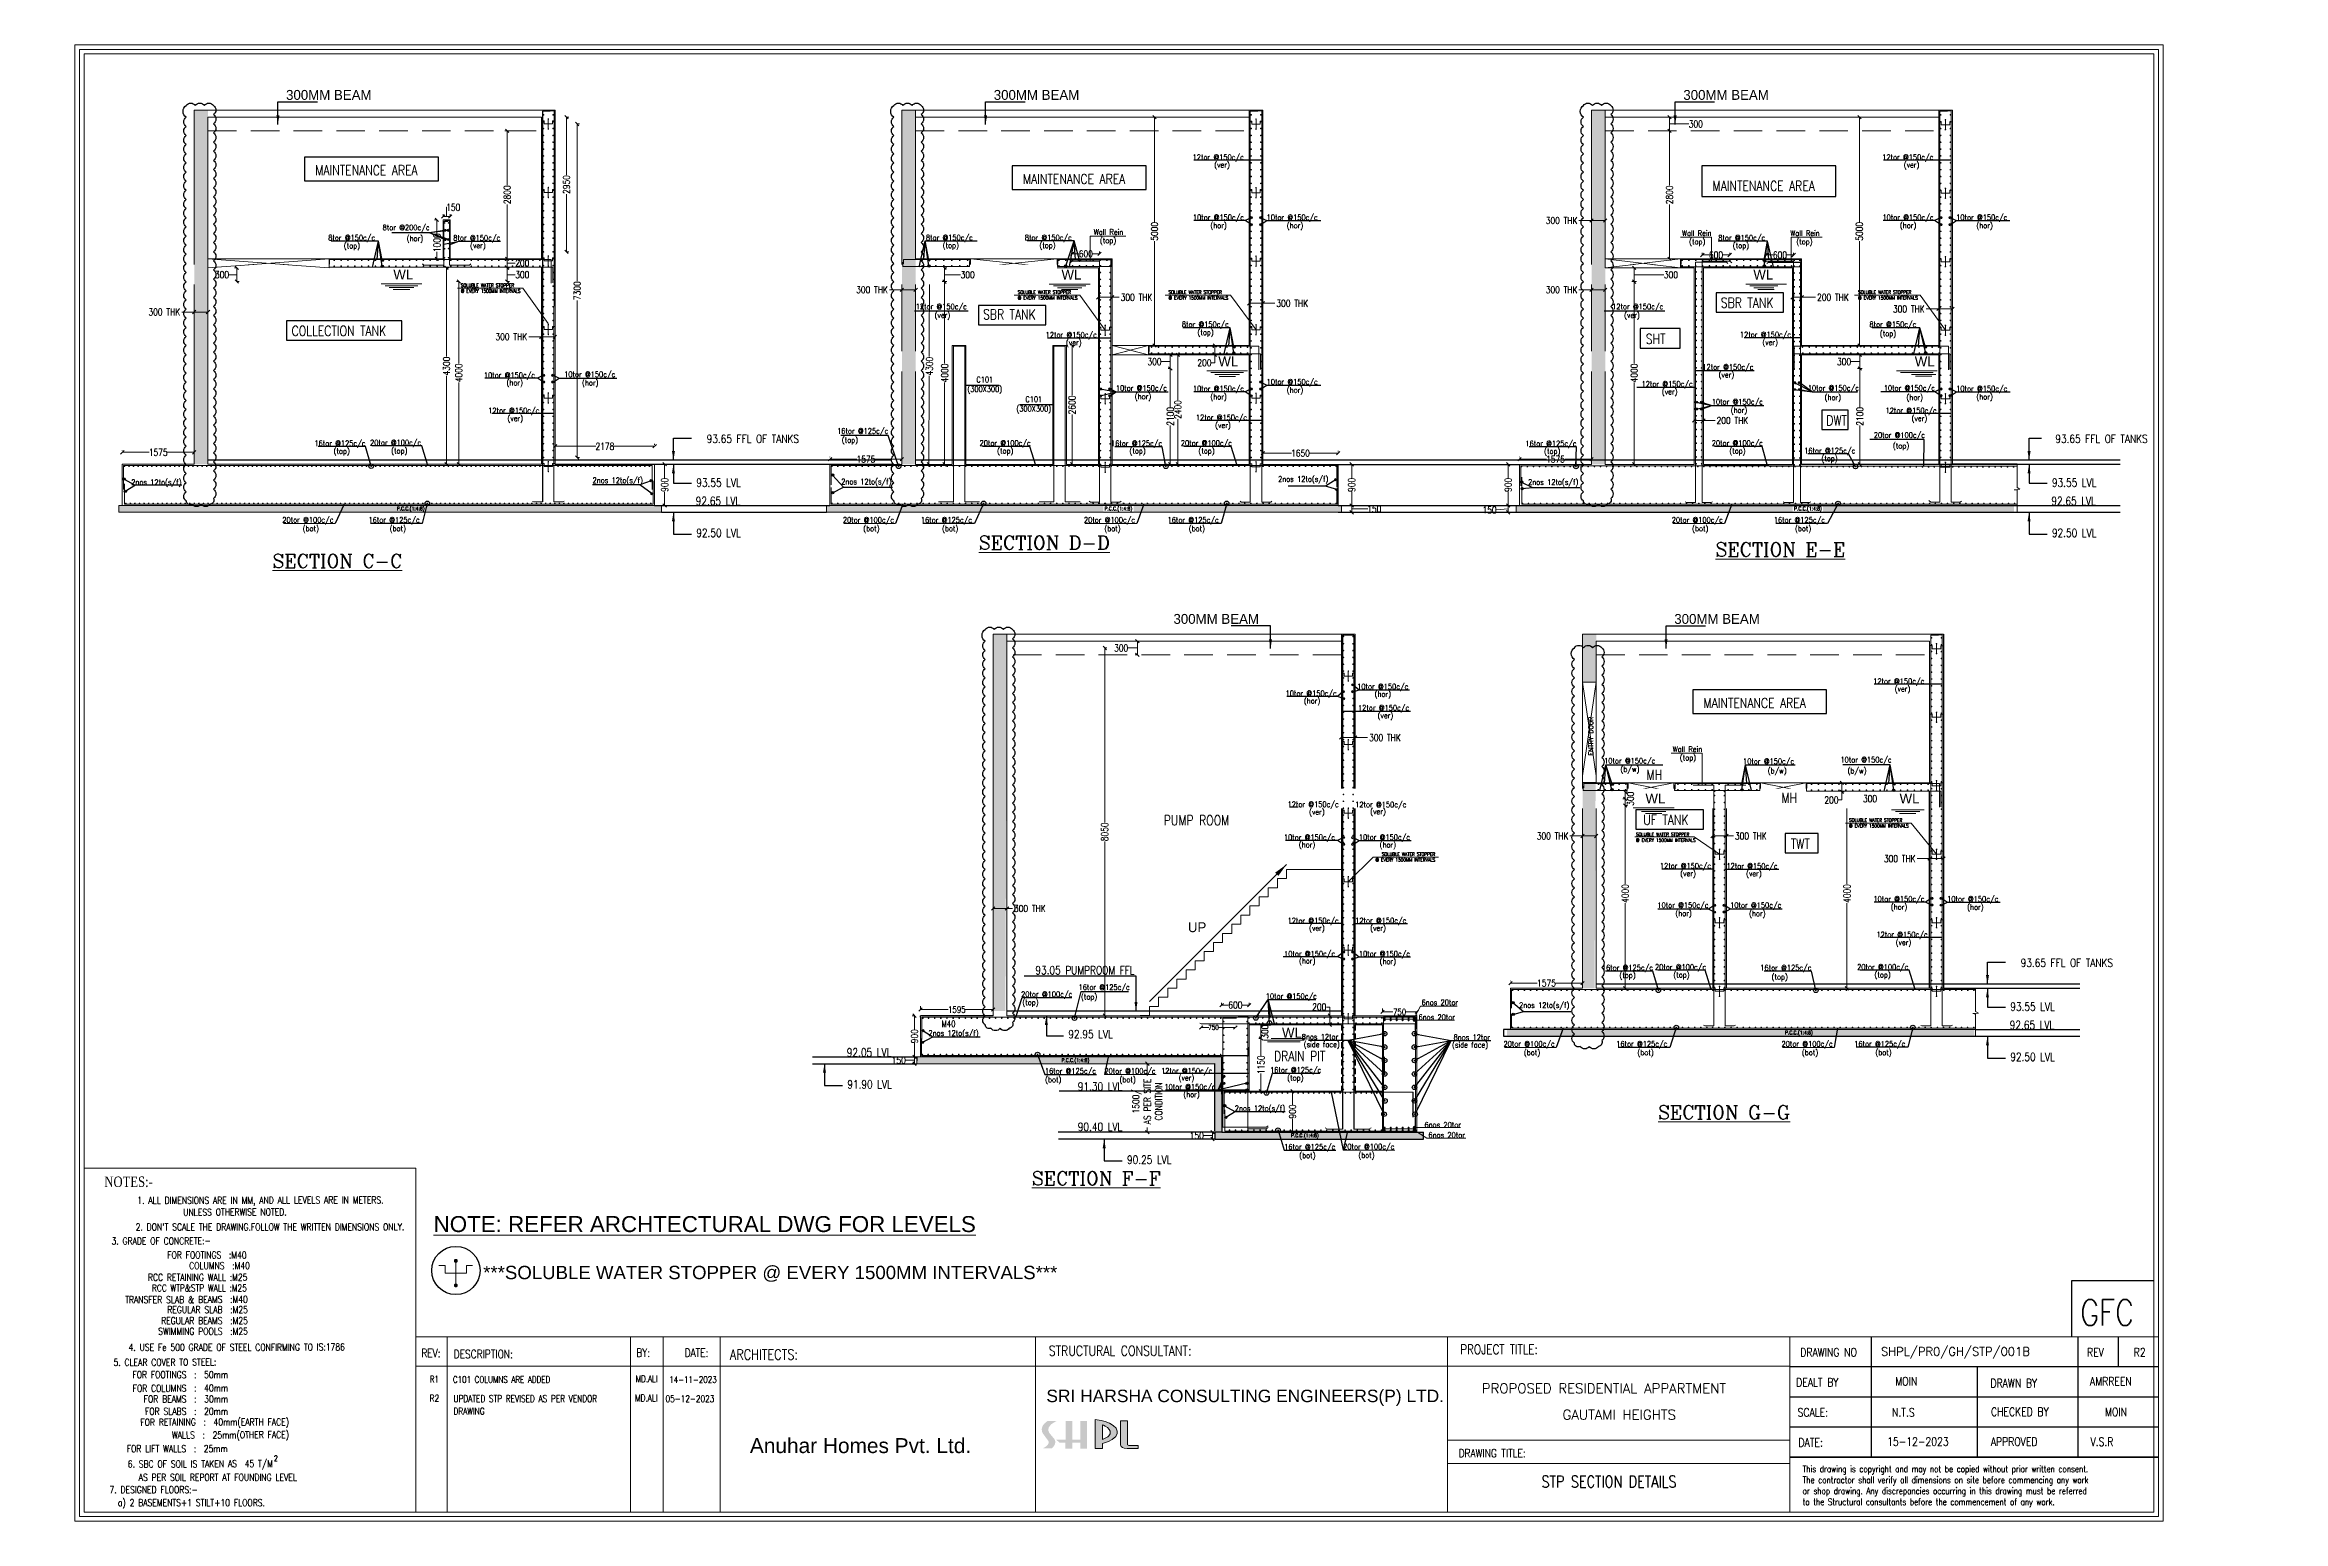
# Model space of a CAD drawing. Header units: millimetres. Extents: x -586673698 to -573385747, y -389867798 to -389752240.
# Drawn here: x -586585583 to -586536583, y -389866860 to -389834537 of the extents above; entities that cross this region are included whole.
import ezdxf
from ezdxf.enums import TextEntityAlignment as Align

# ---------------------------------------------------------------- set-up
doc = ezdxf.new("R2010")
doc.units = ezdxf.units.MM
doc.header["$LTSCALE"] = 100
for name, pattern in [('( Hidden )', [0.375, 0.25, -0.125]), ('DASHED', [19.05, 12.7, -6.35]), ('HIDDEN', [9.525, 6.35, -3.175])]:
    doc.linetypes.add(name, pattern=pattern)
for name, color, linetype in [('A-TEXT-ROOM-100', 4, 'Continuous'), ('DT-PL-SHAFT', 230, 'Continuous'), ('Layer1', 7, 'Continuous'), ('MAN', 7, 'Continuous'), ('PLUMB', 6, 'Continuous'), ('TBLK_MAINTITLE', 83, 'Continuous'), ('TBLK_NOTE', 4, 'Continuous'), ('text', 7, 'Continuous')]:
    doc.layers.add(name, color=color, linetype=linetype)
for name, color, linetype, lineweight in [('BEAMS', 3, 'Continuous', 9), ('COLN', 1, 'Continuous', 20), ('dim', 11, 'Continuous', 13), ('FOOT', 3, 'Continuous', 15), ('FOOTING', 6, 'Continuous', 13), ('REIN', 1, 'Continuous', 20), ('TBLK FRAME', 6, 'Continuous', 20), ('TBLK_LINE', 141, 'Continuous', 30)]:
    doc.layers.add(name, color=color, linetype=linetype, lineweight=lineweight)
doc.styles.add('Arial', font='arial.ttf')
doc.styles.add('ARIEL', font='arial.ttf')
doc.styles.add('Cesma', font='romans.shx', dxfattribs={"width": 0.8, "height": 1.5})
doc.styles.add('COM', font='complex.shx')
doc.styles.add('combine', font='romanc.shx', dxfattribs={"width": 0.8})
doc.styles.add('DIM', font='romanc.shx', dxfattribs={"width": 0.8})
doc.styles.add('HEAD', font='times.ttf', dxfattribs={"width": 0.9})
doc.styles.add('RS', font='romans.shx')
doc.styles.add('simplex-0.8', font='simplex.shx', dxfattribs={"width": 0.8})
doc.styles.add('STAIR CASE', font='complex.shx', dxfattribs={"width": 0.8, "height": 75, "bigfont": 'GBCBIG.shx'})
doc.styles.add('TIMESNEWROMAN', font='times.ttf')
doc.styles.add('TITLE', font='arial.ttf')
doc.dimstyles.new('75 ISO', dxfattribs={"dimtxt": 100, "dimasz": 75, "dimexe": 75, "dimexo": 0.7, "dimgap": 0.4, "dimtad": 0, "dimtoh": 1, "dimdec": 0, "dimdsep": 46, "dimtxsty": 'combine', "dimblk": 'OBLIQUE', "dimcen": 0, "dimclrd": 11, "dimclre": 2, "dimclrt": 4, "dimadec": 1, "dimazin": 2, "dimtfac": 1, "dimtdec": 0, "dimtmove": 2, "dimatfit": 3, "dimldrblk": 'OBLIQUE', "dimfxl": 0, "dimtolj": 1, "dimtzin": 0, "dimlwd": -1, "dimlwe": -1, "dimarcsym": 0})
doc.dimstyles.new('FOOTINF DIM', dxfattribs={"dimtxt": 250, "dimasz": 40, "dimexe": 50, "dimexo": 80, "dimgap": 35, "dimtad": 1, "dimtoh": 1, "dimdec": 0, "dimzin": 1, "dimdsep": 46, "dimtxsty": 'TIMESNEWROMAN', "dimblk": 'TICK', "dimcen": 2, "dimclrd": 7, "dimclre": 250, "dimclrt": 32, "dimadec": 1, "dimazin": 0, "dimtfac": 1, "dimtdec": 0, "dimtix": 1, "dimtmove": 1, "dimatfit": 3, "dimfxl": 0, "dimlwd": -1, "dimlwe": -1, "dimarcsym": 0})
doc.dimstyles.get("Standard").update_dxf_attribs({"dimtxt": 0.18, "dimasz": 0.18, "dimexe": 0.18, "dimexo": 0.0625, "dimgap": 0.09, "dimtad": 0, "dimtih": 1, "dimtoh": 1, "dimdec": 4, "dimzin": 0, "dimdsep": 46, "dimtxsty": 'Standard', "dimcen": 0.09, "dimadec": 0, "dimazin": 0, "dimtfac": 1, "dimtdec": 4, "dimtofl": 0, "dimtmove": 0, "dimatfit": 3, "dimfxl": 0, "dimtolj": 1, "dimtzin": 0, "dimarcsym": 0})
doc.dimstyles.new('V Mts', dxfattribs={"dimtxt": 150, "dimasz": 75, "dimexe": 0.1, "dimexo": 0, "dimgap": 0.01, "dimtad": 1, "dimdec": 0, "dimzin": 3, "dimdsep": 46, "dimtxsty": 'Arial', "dimsah": 1, "dimcen": 0.09375, "dimdle": 0.01, "dimclrd": 8, "dimclre": 8, "dimclrt": 256, "dimadec": 0, "dimazin": 0, "dimtfac": 0.7, "dimtdec": 3, "dimtofl": 0, "dimtmove": 2, "dimatfit": 3, "dimfxl": 0, "dimfrac": 1, "dimtolj": 1, "dimtzin": 0, "dimarcsym": 0})

# ---------------------------------------------------------------- blocks, each defined once
blk = doc.blocks.new('_Oblique')
at = {"color": 0, "linetype": 'ByBlock', "lineweight": -2}
blk.add_line((-0.5, -0.5), (0.5, 0.5), dxfattribs=at)
blk = doc.blocks.new('*D543')
at = {"layer": 'Defpoints', "color": 0, "transparency": 16777216}
for p in [(-586560748, -389841623), (-586560945, -389843723), (-586560748, -389843723)]:
    blk.add_point(p, dxfattribs=at)
at = {"layer": 'dim', "color": 2, "transparency": 16777216}
for p, q in [((-586560945, -389841623), (-586560995, -389841623)), ((-586560945, -389843723), (-586560995, -389843723))]:
    blk.add_line(p, q, dxfattribs=at)
at = {"layer": 'dim', "color": 11, "transparency": 16777216}
for p, q in [((-586560945, -389841623), (-586560945, -389842472)), ((-586560945, -389843723), (-586560945, -389842873))]:
    blk.add_line(p, q, dxfattribs=at)
at = {"layer": 'dim', "color": 11, "transparency": 16777216, "xscale": 75, "yscale": 75, "zscale": 75}
for p, rotation in [((-586560945, -389841623), 90), ((-586560945, -389843723), 270)]:
    blk.add_blockref('_Oblique', p, dxfattribs=dict(at, rotation=rotation))
at = {"layer": 'dim', "color": 4, "transparency": 16777216, "insert": (-586560945, -389842673), "char_height": 150, "attachment_point": 5, "rotation": 90, "style": 'simplex-0.8'}
blk.add_mtext('\\A1;2100', dxfattribs=at)
blk = doc.blocks.new('*D544')
at = {"layer": 'Defpoints', "color": 0, "transparency": 16777216}
for p in [(-586561045, -389841323, 3), (-586560945, -389841323), (-586560945, -389841623)]:
    blk.add_point(p, dxfattribs=at)
at = {"layer": 'dim', "color": 2, "transparency": 16777216}
for p, q in [((-586560946, -389841323), (-586560895, -389841323)), ((-586560945, -389841623), (-586560995, -389841623))]:
    blk.add_line(p, q, dxfattribs=at)
at = {"layer": 'dim', "color": 11, "transparency": 16777216}
for p, q in [((-586560945, -389841623), (-586560945, -389841323)), ((-586561136, -389841473), (-586561137, -389841473)), ((-586560945, -389841473), (-586561136, -389841473))]:
    blk.add_line(p, q, dxfattribs=at)
at = {"layer": 'dim', "color": 11, "transparency": 16777216, "xscale": 75, "yscale": 75, "zscale": 75}
for p, rotation in [((-586560945, -389841323), 90), ((-586560945, -389841623), 270)]:
    blk.add_blockref('_Oblique', p, dxfattribs=dict(at, rotation=rotation))
at = {"layer": 'dim', "color": 4, "transparency": 16777216, "insert": (-586561291, -389841473), "char_height": 150, "attachment_point": 5, "style": 'simplex-0.8'}
blk.add_mtext('\\A1;300', dxfattribs=at)
blk = doc.blocks.new('*D545')
at = {"layer": 'Defpoints', "color": 0, "transparency": 16777216}
for p in [(-586566228, -389839423, 6), (-586566219, -389839423), (-586566238, -389843723, 0)]:
    blk.add_point(p, dxfattribs=at)
at = {"layer": 'dim', "color": 11, "transparency": 16777216}
for p, q in [((-586566219, -389839423), (-586566223, -389841361)), ((-586566228, -389843723), (-586566224, -389841784))]:
    blk.add_line(p, q, dxfattribs=at)
at = {"layer": 'dim', "color": 2, "transparency": 16777216}
for p, q in [((-586566219, -389839423), (-586566169, -389839423)), ((-586566229, -389843723), (-586566178, -389843723))]:
    blk.add_line(p, q, dxfattribs=at)
at = {"layer": 'dim', "color": 11, "transparency": 16777216, "xscale": 75, "yscale": 75, "zscale": 75}
for p, rotation in [((-586566219, -389839423), 89.87677073980899), ((-586566228, -389843723), 269.876770739809)]:
    blk.add_blockref('_Oblique', p, dxfattribs=dict(at, rotation=rotation))
at = {"layer": 'dim', "color": 4, "transparency": 16777216, "insert": (-586566218, -389841573), "char_height": 150, "attachment_point": 5, "rotation": 89.8768, "style": 'simplex-0.8'}
blk.add_mtext('\\A1;4300', dxfattribs=at)
blk = doc.blocks.new('*D546')
at = {"layer": 'Defpoints', "color": 0, "transparency": 16777216}
for p in [(-586565604, -389839723, 3), (-586565886, -389843723), (-586565720, -389843723, -3)]:
    blk.add_point(p, dxfattribs=at)
at = {"layer": 'dim', "color": 2, "transparency": 16777216}
for p, q in [((-586565886, -389839723), (-586565936, -389839723)), ((-586565886, -389843723), (-586565936, -389843723))]:
    blk.add_line(p, q, dxfattribs=at)
at = {"layer": 'dim', "color": 11, "transparency": 16777216}
for p, q in [((-586565886, -389839723), (-586565886, -389841511)), ((-586565886, -389843723), (-586565886, -389841934))]:
    blk.add_line(p, q, dxfattribs=at)
at = {"layer": 'dim', "color": 11, "transparency": 16777216, "xscale": 75, "yscale": 75, "zscale": 75}
for p, rotation in [((-586565886, -389839723), 90), ((-586565886, -389843723), 270)]:
    blk.add_blockref('_Oblique', p, dxfattribs=dict(at, rotation=rotation))
at = {"layer": 'dim', "color": 4, "transparency": 16777216, "insert": (-586565886, -389841723), "char_height": 150, "attachment_point": 5, "rotation": 90, "style": 'simplex-0.8'}
blk.add_mtext('\\A1;4000', dxfattribs=at)
blk = doc.blocks.new('*D547')
at = {"layer": 'Defpoints', "color": 0, "transparency": 16777216}
for p in [(-586565886, -389839423), (-586565886, -389839423), (-586565886, -389839723)]:
    blk.add_point(p, dxfattribs=at)
at = {"layer": 'dim', "color": 2, "transparency": 16777216}
for p, q in [((-586565886, -389839423), (-586565836, -389839423)), ((-586565886, -389839723), (-586565836, -389839723))]:
    blk.add_line(p, q, dxfattribs=at)
at = {"layer": 'dim', "color": 11, "transparency": 16777216}
for p, q in [((-586565886, -389839723), (-586565886, -389839423)), ((-586565886, -389839573), (-586565536, -389839573)), ((-586565536, -389839573), (-586565535, -389839573))]:
    blk.add_line(p, q, dxfattribs=at)
at = {"layer": 'dim', "color": 11, "transparency": 16777216, "xscale": 75, "yscale": 75, "zscale": 75}
for p, rotation in [((-586565886, -389839423), 90), ((-586565886, -389839723), 270)]:
    blk.add_blockref('_Oblique', p, dxfattribs=dict(at, rotation=rotation))
at = {"layer": 'dim', "color": 4, "transparency": 16777216, "insert": (-586565381, -389839573), "char_height": 150, "attachment_point": 5, "style": 'simplex-0.8'}
blk.add_mtext('\\A1;300', dxfattribs=at)
blk = doc.blocks.new('*D548')
at = {"layer": 'Defpoints', "color": 0, "transparency": 16777216}
for p in [(-586561292, -389836121), (-586561151, -389836121, -1), (-586561151, -389841123, 6)]:
    blk.add_point(p, dxfattribs=at)
at = {"layer": 'dim', "color": 2, "transparency": 16777216}
for p, q in [((-586561292, -389836121), (-586561342, -389836121)), ((-586561292, -389841123), (-586561342, -389841123))]:
    blk.add_line(p, q, dxfattribs=at)
at = {"layer": 'dim', "color": 11, "transparency": 16777216}
for p, q in [((-586561292, -389836121), (-586561292, -389838410)), ((-586561292, -389841123), (-586561292, -389838834))]:
    blk.add_line(p, q, dxfattribs=at)
at = {"layer": 'dim', "color": 11, "transparency": 16777216, "xscale": 75, "yscale": 75, "zscale": 75}
for p, rotation in [((-586561292, -389836121), 90), ((-586561292, -389841123), 270)]:
    blk.add_blockref('_Oblique', p, dxfattribs=dict(at, rotation=rotation))
at = {"layer": 'dim', "color": 4, "transparency": 16777216, "insert": (-586561292, -389838622), "char_height": 150, "attachment_point": 5, "rotation": 90, "style": 'simplex-0.8'}
blk.add_mtext('\\A1;\\A1;5000', dxfattribs=at)
blk = doc.blocks.new('*D549')
at = {"layer": 'Defpoints', "color": 0, "transparency": 16777216}
for p in [(-586566820, -389839845, 3), (-586566820, -389839901), (-586566520, -389839845, 3)]:
    blk.add_point(p, dxfattribs=at)
at = {"layer": 'dim', "color": 11, "transparency": 16777216}
for p in [(-586567094, -389839901), (-586566520, -389839901)]:
    blk.add_line(p, (-586566820, -389839901), dxfattribs=at)
at = {"layer": 'dim', "color": 2, "transparency": 16777216}
for p, q in [((-586566820, -389839901), (-586566820, -389839951)), ((-586566520, -389839901), (-586566520, -389839951))]:
    blk.add_line(p, q, dxfattribs=at)
at = {"layer": 'dim', "color": 11, "transparency": 16777216, "xscale": 75, "yscale": 75, "zscale": 75, "rotation": 180}
blk.add_blockref('_Oblique', (-586566820, -389839901), dxfattribs=at)
at = {"layer": 'dim', "color": 11, "transparency": 16777216, "xscale": 75, "yscale": 75, "zscale": 75}
blk.add_blockref('_Oblique', (-586566520, -389839901), dxfattribs=at)
at = {"layer": 'dim', "color": 4, "transparency": 16777216, "insert": (-586567474, -389839901), "char_height": 150, "attachment_point": 5, "style": 'simplex-0.8'}
blk.add_mtext('\\A1;300 THK', dxfattribs=at)
blk = doc.blocks.new('*U522')
at = {"layer": 'REIN', "lineweight": 13, "const_width": 18.4}
for points in [[(-97, 0, -1), (-115, 0, -1)], [(115, 0, -1), (97, 0, -1)]]:
    blk.add_lwpolyline(points, format="xyb", close=True, dxfattribs=at)
blk = doc.blocks.new('*U521')
at = {"layer": 'Layer1', "color": 0, "linetype": 'ByBlock', "lineweight": -2}
for p in [(0, 7500), (0, 7350), (0, 7200), (0, 7050), (0, 6900), (0, 6750), (0, 6600), (0, 6450), (0, 6300), (0, 6150), (0, 6000), (0, 5850), (0, 5700), (0, 5550), (0, 5400), (0, 5250), (0, 5100), (0, 4950), (0, 4800), (0, 4650), (0, 4500), (0, 4350), (0, 4200), (0, 4050), (0, 3900), (0, 3750), (0, 3600), (0, 3450), (0, 3300), (0, 3150), (0, 3000), (0, 2850), (0, 2700), (0, 2550), (0, 2400), (0, 2250), (0, 2100), (0, 1950), (0, 1800), (0, 1650), (0, 1500), (0, 1350), (0, 1200), (0, 1050), (0, 900), (0, 750), (0, 600), (0, 450), (0, 300), (0, 150), (0, 0)]:
    blk.add_blockref('*U522', p, dxfattribs=at)
blk = doc.blocks.new('*D550')
at = {"layer": 'Defpoints', "color": 0, "transparency": 16777216}
for p in [(-586559220, -389840141, 6), (-586559220, -389840197), (-586558920, -389840141, 6)]:
    blk.add_point(p, dxfattribs=at)
at = {"layer": 'dim', "color": 2, "transparency": 16777216}
for p, q in [((-586559220, -389840196), (-586559220, -389840247)), ((-586558920, -389840196), (-586558920, -389840247))]:
    blk.add_line(p, q, dxfattribs=at)
at = {"layer": 'dim', "color": 11, "transparency": 16777216}
for p, q in [((-586558920, -389840197), (-586559220, -389840197)), ((-586558657, -389840197), (-586558920, -389840197))]:
    blk.add_line(p, q, dxfattribs=at)
at = {"layer": 'dim', "color": 11, "transparency": 16777216, "xscale": 75, "yscale": 75, "zscale": 75, "rotation": 180}
blk.add_blockref('_Oblique', (-586559220, -389840197), dxfattribs=at)
at = {"layer": 'dim', "color": 11, "transparency": 16777216, "xscale": 75, "yscale": 75, "zscale": 75}
blk.add_blockref('_Oblique', (-586558920, -389840197), dxfattribs=at)
at = {"layer": 'dim', "color": 4, "transparency": 16777216, "insert": (-586558277, -389840197), "char_height": 150, "attachment_point": 5, "style": 'simplex-0.8'}
blk.add_mtext('\\A1;300 THK', dxfattribs=at)
blk = doc.blocks.new('*D551')
at = {"layer": 'Defpoints', "color": 0, "transparency": 16777216}
for p in [(-586559321, -389843723, 1299), (-586559321, -389844623, 1303), (-586556975, -389844623)]:
    blk.add_point(p, dxfattribs=at)
at = {"layer": 'dim', "color": 11, "transparency": 16777216}
for p, q in [((-586556975, -389843723), (-586556975, -389844018)), ((-586556975, -389844623), (-586556975, -389844327))]:
    blk.add_line(p, q, dxfattribs=at)
at = {"layer": 'dim', "color": 2, "transparency": 16777216}
for p, q in [((-586556969, -389843723), (-586556925, -389843723)), ((-586556969, -389844623), (-586556925, -389844623))]:
    blk.add_line(p, q, dxfattribs=at)
at = {"layer": 'dim', "color": 11, "transparency": 16777216, "xscale": 75, "yscale": 75, "zscale": 75}
for p, rotation in [((-586556975, -389843723), 90), ((-586556975, -389844623), 270)]:
    blk.add_blockref('_Oblique', p, dxfattribs=dict(at, rotation=rotation))
at = {"layer": 'dim', "color": 4, "transparency": 16777216, "insert": (-586556975, -389844173), "char_height": 150, "attachment_point": 5, "rotation": 90, "style": 'simplex-0.8'}
blk.add_mtext('\\A1;900', dxfattribs=at)
blk = doc.blocks.new('*D552')
at = {"layer": 'Defpoints', "color": 0, "transparency": 16777216}
for p in [(-586559246, -389844623, 1303), (-586559246, -389844773, 1303), (-586556975, -389844623)]:
    blk.add_point(p, dxfattribs=at)
at = {"layer": 'dim', "color": 11, "transparency": 16777216}
for p, q in [((-586556975, -389844773), (-586556975, -389844623)), ((-586556975, -389844698), (-586556624, -389844698)), ((-586556624, -389844698), (-586556624, -389844698))]:
    blk.add_line(p, q, dxfattribs=at)
at = {"layer": 'dim', "color": 2, "transparency": 16777216}
for p, q in [((-586556969, -389844623), (-586556925, -389844623)), ((-586556969, -389844773), (-586556925, -389844773))]:
    blk.add_line(p, q, dxfattribs=at)
at = {"layer": 'dim', "color": 11, "transparency": 16777216, "xscale": 75, "yscale": 75, "zscale": 75}
for p, rotation in [((-586556975, -389844623), 90), ((-586556975, -389844773), 270)]:
    blk.add_blockref('_Oblique', p, dxfattribs=dict(at, rotation=rotation))
at = {"layer": 'dim', "color": 4, "transparency": 16777216, "insert": (-586556480, -389844698), "char_height": 150, "attachment_point": 5, "style": 'simplex-0.8'}
blk.add_mtext('\\A1;150', dxfattribs=at)
blk = doc.blocks.new('TICK')
at = {"color": 13, "const_width": 0.1}
for points in [[(-3, 0), (3, 0)], [(-2.12, -2.12), (2.12, 2.12)], [(0, -3), (0, 3)]]:
    blk.add_lwpolyline(points, dxfattribs=at)
blk = doc.blocks.new('*D540')
at = {"layer": 'Defpoints', "color": 0, "transparency": 16777216}
for p in [(-586568395, -389843610), (-586568395, -389843723, 1284), (-586566820, -389843723, 1284)]:
    blk.add_point(p, dxfattribs=at)
at = {"layer": 'dim', "color": 2, "transparency": 16777216}
for p, q in [((-586568395, -389843566), (-586568395, -389843560)), ((-586566820, -389843566), (-586566820, -389843560))]:
    blk.add_line(p, q, dxfattribs=at)
at = {"layer": 'dim', "color": 11, "transparency": 16777216}
for p, q in [((-586568395, -389843610), (-586567808, -389843610)), ((-586566820, -389843610), (-586567407, -389843610))]:
    blk.add_line(p, q, dxfattribs=at)
at = {"layer": 'dim', "color": 11, "transparency": 16777216, "xscale": 75, "yscale": 75, "zscale": 75, "rotation": 180}
blk.add_blockref('_Oblique', (-586568395, -389843610), dxfattribs=at)
at = {"layer": 'dim', "color": 11, "transparency": 16777216, "xscale": 75, "yscale": 75, "zscale": 75}
blk.add_blockref('_Oblique', (-586566820, -389843610), dxfattribs=at)
at = {"layer": 'dim', "color": 4, "transparency": 16777216, "insert": (-586567607, -389843610), "char_height": 150, "attachment_point": 5, "style": 'simplex-0.8'}
blk.add_mtext('\\A1;1575', dxfattribs=at)
blk = doc.blocks.new('*D541')
at = {"layer": 'Defpoints', "color": 0, "transparency": 16777216}
for p in [(-586558920, -389843723, 1284), (-586557270, -389843478), (-586557270, -389843723, 1287)]:
    blk.add_point(p, dxfattribs=at)
at = {"layer": 'dim', "color": 2, "transparency": 16777216}
for p, q in [((-586558920, -389843440), (-586558920, -389843428)), ((-586557270, -389843440), (-586557270, -389843428))]:
    blk.add_line(p, q, dxfattribs=at)
at = {"layer": 'dim', "color": 11, "transparency": 16777216}
for p, q in [((-586558920, -389843478), (-586558295, -389843478)), ((-586557270, -389843478), (-586557894, -389843478))]:
    blk.add_line(p, q, dxfattribs=at)
at = {"layer": 'dim', "color": 11, "transparency": 16777216, "xscale": 75, "yscale": 75, "zscale": 75, "rotation": 180}
blk.add_blockref('_Oblique', (-586558920, -389843478), dxfattribs=at)
at = {"layer": 'dim', "color": 11, "transparency": 16777216, "xscale": 75, "yscale": 75, "zscale": 75}
blk.add_blockref('_Oblique', (-586557270, -389843478), dxfattribs=at)
at = {"layer": 'dim', "color": 4, "transparency": 16777216, "insert": (-586558095, -389843478), "char_height": 150, "attachment_point": 5, "style": 'simplex-0.8'}
blk.add_mtext('\\A1;1650', dxfattribs=at)
blk = doc.blocks.new('*U524')
at = {"layer": 'REIN', "lineweight": 13, "const_width": 18.4}
for points in [[(-97, 0, -1), (-115, 0, -1)], [(115, 0, -1), (97, 0, -1)]]:
    blk.add_lwpolyline(points, format="xyb", close=True, dxfattribs=at)
blk = doc.blocks.new('*U523')
at = {"layer": 'Layer1', "color": 0, "linetype": 'ByBlock', "lineweight": -2}
for p in [(0, 4350), (0, 4200), (0, 4050), (0, 3900), (0, 3750), (0, 3600), (0, 3450), (0, 3300), (0, 3150), (0, 3000), (0, 2850), (0, 2700), (0, 2550), (0, 2400), (0, 2250), (0, 2100), (0, 1950), (0, 1800), (0, 1650), (0, 1500), (0, 1350), (0, 1200), (0, 1050), (0, 900), (0, 750), (0, 600), (0, 450), (0, 300), (0, 150), (0, 0)]:
    blk.add_blockref('*U524', p, dxfattribs=at)
blk = doc.blocks.new('*D542')
at = {"layer": 'Defpoints', "color": 0, "transparency": 16777216}
for p in [(-586562520, -389840009, 3), (-586562220, -389840009, 3), (-586562220, -389840066)]:
    blk.add_point(p, dxfattribs=at)
at = {"layer": 'dim', "color": 2, "transparency": 16777216}
for p, q in [((-586562520, -389840065), (-586562520, -389840116)), ((-586562220, -389840065), (-586562220, -389840116))]:
    blk.add_line(p, q, dxfattribs=at)
at = {"layer": 'dim', "color": 11, "transparency": 16777216}
for p in [(-586562520, -389840066), (-586562065, -389840066)]:
    blk.add_line(p, (-586562220, -389840066), dxfattribs=at)
at = {"layer": 'dim', "color": 11, "transparency": 16777216, "xscale": 75, "yscale": 75, "zscale": 75, "rotation": 180}
blk.add_blockref('_Oblique', (-586562520, -389840066), dxfattribs=at)
at = {"layer": 'dim', "color": 11, "transparency": 16777216, "xscale": 75, "yscale": 75, "zscale": 75}
blk.add_blockref('_Oblique', (-586562220, -389840066), dxfattribs=at)
at = {"layer": 'dim', "color": 4, "transparency": 16777216, "insert": (-586561685, -389840066), "char_height": 150, "attachment_point": 5, "style": 'simplex-0.8'}
blk.add_mtext('\\A1;300 THK', dxfattribs=at)
blk = doc.blocks.new('*D596')
at = {"layer": 'Defpoints', "color": 0, "transparency": 16777216}
for p in [(-586559993, -389841123, 9), (-586559993, -389841323, 6), (-586559970, -389841323)]:
    blk.add_point(p, dxfattribs=at)
at = {"layer": 'dim', "color": 2, "transparency": 16777216}
for p, q in [((-586559970, -389841123), (-586559920, -389841123)), ((-586559970, -389841323), (-586559920, -389841323))]:
    blk.add_line(p, q, dxfattribs=at)
at = {"layer": 'dim', "color": 11, "transparency": 16777216}
for p, q in [((-586559970, -389841123), (-586559970, -389841323)), ((-586559970, -389841500), (-586559970, -389841323)), ((-586560045, -389841500), (-586559970, -389841500))]:
    blk.add_line(p, q, dxfattribs=at)
at = {"layer": 'dim', "color": 11, "transparency": 16777216, "xscale": 75, "yscale": 75, "zscale": 75}
for p, rotation in [((-586559970, -389841123), 90), ((-586559970, -389841323), 270)]:
    blk.add_blockref('_Oblique', p, dxfattribs=dict(at, rotation=rotation))
at = {"layer": 'dim', "color": 4, "transparency": 16777216, "insert": (-586560199, -389841500), "char_height": 150, "attachment_point": 5, "style": 'simplex-0.8'}
blk.add_mtext('\\A1;200', dxfattribs=at)
blk = doc.blocks.new('*D597')
at = {"layer": 'Defpoints', "color": 0, "transparency": 16777216}
for p in [(-586560720, -389841323, 1292), (-586560781, -389843723), (-586560720, -389843723, 1287)]:
    blk.add_point(p, dxfattribs=at)
at = {"layer": 'dim', "color": 2, "transparency": 16777216}
for p, q in [((-586560826, -389841323), (-586560831, -389841323)), ((-586560826, -389843723), (-586560831, -389843723))]:
    blk.add_line(p, q, dxfattribs=at)
at = {"layer": 'dim', "color": 11, "transparency": 16777216}
for p, q in [((-586560781, -389841323), (-586560781, -389842311)), ((-586560781, -389843723), (-586560781, -389842734))]:
    blk.add_line(p, q, dxfattribs=at)
at = {"layer": 'dim', "color": 11, "transparency": 16777216, "xscale": 75, "yscale": 75, "zscale": 75}
for p, rotation in [((-586560781, -389841323), 90), ((-586560781, -389843723), 270)]:
    blk.add_blockref('_Oblique', p, dxfattribs=dict(at, rotation=rotation))
at = {"layer": 'dim', "color": 4, "transparency": 16777216, "insert": (-586560781, -389842523), "char_height": 150, "attachment_point": 5, "rotation": 90, "style": 'simplex-0.8'}
blk.add_mtext('\\A1;2400', dxfattribs=at)
blk = doc.blocks.new('*D598')
at = {"layer": 'Defpoints', "color": 0, "transparency": 16777216}
for p in [(-586563095, -389839114), (-586563095, -389839272, 3), (-586562495, -389839272, 3)]:
    blk.add_point(p, dxfattribs=at)
at = {"layer": 'dim', "color": 2, "transparency": 16777216}
for p, q in [((-586563095, -389839115), (-586563095, -389839064)), ((-586562495, -389839115), (-586562495, -389839064))]:
    blk.add_line(p, q, dxfattribs=at)
at = {"layer": 'dim', "color": 11, "transparency": 16777216}
for p, q in [((-586563095, -389839114), (-586562950, -389839114)), ((-586562495, -389839114), (-586562640, -389839114))]:
    blk.add_line(p, q, dxfattribs=at)
at = {"layer": 'dim', "color": 11, "transparency": 16777216, "xscale": 75, "yscale": 75, "zscale": 75, "rotation": 180}
blk.add_blockref('_Oblique', (-586563095, -389839114), dxfattribs=at)
at = {"layer": 'dim', "color": 11, "transparency": 16777216, "xscale": 75, "yscale": 75, "zscale": 75}
blk.add_blockref('_Oblique', (-586562495, -389839114), dxfattribs=at)
at = {"layer": 'dim', "color": 4, "transparency": 16777216, "insert": (-586562795, -389839114), "char_height": 150, "attachment_point": 5, "style": 'simplex-0.8'}
blk.add_mtext('\\A1;600', dxfattribs=at)
blk = doc.blocks.new('R5T')
at = {"layer": 'REIN', "color": 4, "lineweight": 20}
for p, q in [((3073133, -1156537), (3073161, -1156537)), ((3073161, -1156570.3), (3073161, -1156537)), ((3073208.5, -1156624.9), (3073208.5, -1156515.7)), ((3073283, -1156536.5), (3073256.1, -1156536.5)), ((3073256.1, -1156536.5), (3073256.1, -1156570.3)), ((3073256.1, -1156570.3), (3073161, -1156570.3))]:
    blk.add_line(p, q, dxfattribs=at)
at = {"layer": 'REIN', "color": 4, "linetype": 'Continuous', "lineweight": 20, "const_width": 8.82}
for points in [[(3073204.1, -1156515.7, 1), (3073212.9, -1156515.7, 1)], [(3073204.1, -1156624.9, 1), (3073212.9, -1156624.9, 1)]]:
    blk.add_lwpolyline(points, format="xyb", close=True, dxfattribs=at)
blk = doc.blocks.new('*D599')
at = {"layer": 'Defpoints', "color": 0, "transparency": 16777216}
for p in [(-586563162, -389841123, 16), (-586563095, -389841123), (-586563162, -389843723, 16)]:
    blk.add_point(p, dxfattribs=at)
at = {"layer": 'dim', "color": 2, "transparency": 16777216}
for p, q in [((-586563095, -389841123), (-586563045, -389841123)), ((-586563095, -389843723), (-586563045, -389843723))]:
    blk.add_line(p, q, dxfattribs=at)
at = {"layer": 'dim', "color": 11, "transparency": 16777216}
for p, q in [((-586563095, -389841123), (-586563095, -389842211)), ((-586563095, -389843723), (-586563095, -389842634))]:
    blk.add_line(p, q, dxfattribs=at)
at = {"layer": 'dim', "color": 11, "transparency": 16777216, "xscale": 75, "yscale": 75, "zscale": 75}
for p, rotation in [((-586563095, -389841123), 90), ((-586563095, -389843723), 270)]:
    blk.add_blockref('_Oblique', p, dxfattribs=dict(at, rotation=rotation))
at = {"layer": 'dim', "color": 4, "transparency": 16777216, "insert": (-586563095, -389842423), "char_height": 150, "attachment_point": 5, "rotation": 90, "style": 'simplex-0.8'}
blk.add_mtext('\\A1;2600', dxfattribs=at)
blk = doc.blocks.new('*D616')
at = {"layer": 'Defpoints', "color": 0, "transparency": 16777216}
for p in [(-586576239, -389839721), (-586576521, -389843721), (-586576239, -389843721)]:
    blk.add_point(p, dxfattribs=at)
at = {"layer": 'dim', "color": 2, "transparency": 16777216}
for p, q in [((-586576521, -389839721), (-586576571, -389839721)), ((-586576521, -389843721), (-586576571, -389843721))]:
    blk.add_line(p, q, dxfattribs=at)
at = {"layer": 'dim', "color": 11, "transparency": 16777216}
for p, q in [((-586576521, -389839721), (-586576521, -389841510)), ((-586576521, -389843721), (-586576521, -389841933))]:
    blk.add_line(p, q, dxfattribs=at)
at = {"layer": 'dim', "color": 11, "transparency": 16777216, "xscale": 75, "yscale": 75, "zscale": 75}
for p, rotation in [((-586576521, -389839721), 90), ((-586576521, -389843721), 270)]:
    blk.add_blockref('_Oblique', p, dxfattribs=dict(at, rotation=rotation))
at = {"layer": 'dim', "color": 4, "transparency": 16777216, "insert": (-586576521, -389841721), "char_height": 150, "attachment_point": 5, "rotation": 90, "style": 'simplex-0.8'}
blk.add_mtext('\\A1;4000', dxfattribs=at)
blk = doc.blocks.new('*D617')
at = {"layer": 'Defpoints', "color": 0, "transparency": 16777216}
for p in [(-586574711, -389836271, -3), (-586573929, -389836271), (-586574711, -389843571)]:
    blk.add_point(p, dxfattribs=at)
at = {"layer": 'dim', "color": 2, "transparency": 16777216}
for p, q in [((-586573930, -389836271), (-586573879, -389836271)), ((-586573930, -389843571), (-586573879, -389843571))]:
    blk.add_line(p, q, dxfattribs=at)
at = {"layer": 'dim', "color": 11, "transparency": 16777216}
for p, q in [((-586573929, -389836271), (-586573929, -389839710)), ((-586573929, -389843571), (-586573929, -389840133))]:
    blk.add_line(p, q, dxfattribs=at)
at = {"layer": 'dim', "color": 11, "transparency": 16777216, "xscale": 75, "yscale": 75, "zscale": 75}
for p, rotation in [((-586573929, -389836271), 90), ((-586573929, -389843571), 270)]:
    blk.add_blockref('_Oblique', p, dxfattribs=dict(at, rotation=rotation))
at = {"layer": 'dim', "color": 4, "transparency": 16777216, "insert": (-586573929, -389839921), "char_height": 150, "attachment_point": 5, "rotation": 90, "style": 'simplex-0.8'}
blk.add_mtext('\\A1;7300', dxfattribs=at)
blk = doc.blocks.new('*D618')
at = {"layer": 'Defpoints', "color": 0, "transparency": 16777216}
for p in [(-586581378, -389839421), (-586581378, -389839421), (-586581378, -389839721)]:
    blk.add_point(p, dxfattribs=at)
at = {"layer": 'dim', "color": 2, "transparency": 16777216}
for p, q in [((-586581378, -389839421), (-586581428, -389839421)), ((-586581378, -389839721), (-586581328, -389839721))]:
    blk.add_line(p, q, dxfattribs=at)
at = {"layer": 'dim', "color": 11, "transparency": 16777216}
for p, q in [((-586581378, -389839721), (-586581378, -389839421)), ((-586581547, -389839571), (-586581548, -389839571)), ((-586581378, -389839571), (-586581547, -389839571))]:
    blk.add_line(p, q, dxfattribs=at)
at = {"layer": 'dim', "color": 11, "transparency": 16777216, "xscale": 75, "yscale": 75, "zscale": 75}
for p, rotation in [((-586581378, -389839421), 90), ((-586581378, -389839721), 270)]:
    blk.add_blockref('_Oblique', p, dxfattribs=dict(at, rotation=rotation))
at = {"layer": 'dim', "color": 4, "transparency": 16777216, "insert": (-586581703, -389839571), "char_height": 150, "attachment_point": 5, "style": 'simplex-0.8'}
blk.add_mtext('\\A1;300', dxfattribs=at)
blk = doc.blocks.new('*D619')
at = {"layer": 'Defpoints', "color": 0, "transparency": 16777216}
for p in [(-586575461, -389836421), (-586575320, -389836421, -1), (-586575320, -389839221, 3)]:
    blk.add_point(p, dxfattribs=at)
at = {"layer": 'dim', "color": 2, "transparency": 16777216}
for p, q in [((-586575460, -389836421), (-586575511, -389836421)), ((-586575460, -389839221), (-586575511, -389839221))]:
    blk.add_line(p, q, dxfattribs=at)
at = {"layer": 'dim', "color": 11, "transparency": 16777216}
for p, q in [((-586575461, -389836421), (-586575461, -389837610)), ((-586575461, -389839221), (-586575461, -389838033))]:
    blk.add_line(p, q, dxfattribs=at)
at = {"layer": 'dim', "color": 11, "transparency": 16777216, "xscale": 75, "yscale": 75, "zscale": 75}
for p, rotation in [((-586575461, -389836421), 90), ((-586575461, -389839221), 270)]:
    blk.add_blockref('_Oblique', p, dxfattribs=dict(at, rotation=rotation))
at = {"layer": 'dim', "color": 4, "transparency": 16777216, "insert": (-586575461, -389837821), "char_height": 150, "attachment_point": 5, "rotation": 90, "style": 'simplex-0.8'}
blk.add_mtext('\\A1;2800', dxfattribs=at)
blk = doc.blocks.new('*D620')
at = {"layer": 'Defpoints', "color": 0, "transparency": 16777216}
for p in [(-586574711, -389836121, 0), (-586574164, -389836121), (-586574711, -389839071, 3)]:
    blk.add_point(p, dxfattribs=at)
at = {"layer": 'dim', "color": 2, "transparency": 16777216}
for p, q in [((-586574165, -389836121), (-586574114, -389836121)), ((-586574165, -389839071), (-586574114, -389839071))]:
    blk.add_line(p, q, dxfattribs=at)
at = {"layer": 'dim', "color": 11, "transparency": 16777216}
for p, q in [((-586574164, -389836121), (-586574164, -389837385)), ((-586574164, -389839071), (-586574164, -389837808))]:
    blk.add_line(p, q, dxfattribs=at)
at = {"layer": 'dim', "color": 11, "transparency": 16777216, "xscale": 75, "yscale": 75, "zscale": 75}
for p, rotation in [((-586574164, -389836121), 90), ((-586574164, -389839071), 270)]:
    blk.add_blockref('_Oblique', p, dxfattribs=dict(at, rotation=rotation))
at = {"layer": 'dim', "color": 4, "transparency": 16777216, "insert": (-586574164, -389837596), "char_height": 150, "attachment_point": 5, "rotation": 90, "style": 'simplex-0.8'}
blk.add_mtext('\\A1;2950', dxfattribs=at)
blk = doc.blocks.new('*D621')
at = {"layer": 'Defpoints', "color": 0, "transparency": 16777216}
for p in [(-586582311, -389840331, 3), (-586582311, -389840388), (-586582011, -389840331, 3)]:
    blk.add_point(p, dxfattribs=at)
at = {"layer": 'dim', "color": 11, "transparency": 16777216}
for p in [(-586582585, -389840388), (-586582011, -389840388)]:
    blk.add_line(p, (-586582311, -389840388), dxfattribs=at)
at = {"layer": 'dim', "color": 2, "transparency": 16777216}
for p, q in [((-586582311, -389840387), (-586582311, -389840438)), ((-586582011, -389840387), (-586582011, -389840438))]:
    blk.add_line(p, q, dxfattribs=at)
at = {"layer": 'dim', "color": 11, "transparency": 16777216, "xscale": 75, "yscale": 75, "zscale": 75, "rotation": 180}
blk.add_blockref('_Oblique', (-586582311, -389840388), dxfattribs=at)
at = {"layer": 'dim', "color": 11, "transparency": 16777216, "xscale": 75, "yscale": 75, "zscale": 75}
blk.add_blockref('_Oblique', (-586582011, -389840388), dxfattribs=at)
at = {"layer": 'dim', "color": 4, "transparency": 16777216, "insert": (-586582966, -389840388), "char_height": 150, "attachment_point": 5, "style": 'simplex-0.8'}
blk.add_mtext('\\A1;300 THK', dxfattribs=at)
blk = doc.blocks.new('*U531')
at = {"layer": 'REIN', "lineweight": 13, "const_width": 18.4}
for points in [[(-97, 0, -1), (-115, 0, -1)], [(115, 0, -1), (97, 0, -1)]]:
    blk.add_lwpolyline(points, format="xyb", close=True, dxfattribs=at)
blk = doc.blocks.new('*U530')
at = {"layer": 'Layer1', "color": 0, "linetype": 'ByBlock', "lineweight": -2}
for p in [(0, 7500), (0, 7350), (0, 7200), (0, 7050), (0, 6900), (0, 6750), (0, 6600), (0, 6450), (0, 6300), (0, 6150), (0, 6000), (0, 5850), (0, 5700), (0, 5550), (0, 5400), (0, 5250), (0, 5100), (0, 4950), (0, 4800), (0, 4650), (0, 4500), (0, 4350), (0, 4200), (0, 4050), (0, 3900), (0, 3750), (0, 3600), (0, 3450), (0, 3300), (0, 3150), (0, 3000), (0, 2850), (0, 2700), (0, 2550), (0, 2400), (0, 2250), (0, 2100), (0, 1950), (0, 1800), (0, 1650), (0, 1500), (0, 1350), (0, 1200), (0, 1050), (0, 900), (0, 750), (0, 600), (0, 450), (0, 300), (0, 150), (0, 0)]:
    blk.add_blockref('*U531', p, dxfattribs=at)
blk = doc.blocks.new('*D622')
at = {"layer": 'Defpoints', "color": 0, "transparency": 16777216}
for p in [(-586574716, -389840874, 3), (-586574716, -389840930), (-586574416, -389840874, 3)]:
    blk.add_point(p, dxfattribs=at)
at = {"layer": 'dim', "color": 11, "transparency": 16777216}
for p in [(-586574990, -389840930), (-586574416, -389840930)]:
    blk.add_line(p, (-586574716, -389840930), dxfattribs=at)
at = {"layer": 'dim', "color": 2, "transparency": 16777216}
for p, q in [((-586574716, -389840929), (-586574716, -389840980)), ((-586574416, -389840929), (-586574416, -389840980))]:
    blk.add_line(p, q, dxfattribs=at)
at = {"layer": 'dim', "color": 11, "transparency": 16777216, "xscale": 75, "yscale": 75, "zscale": 75, "rotation": 180}
blk.add_blockref('_Oblique', (-586574716, -389840930), dxfattribs=at)
at = {"layer": 'dim', "color": 11, "transparency": 16777216, "xscale": 75, "yscale": 75, "zscale": 75}
blk.add_blockref('_Oblique', (-586574416, -389840930), dxfattribs=at)
at = {"layer": 'dim', "color": 4, "transparency": 16777216, "insert": (-586575370, -389840930), "char_height": 150, "attachment_point": 5, "style": 'simplex-0.8'}
blk.add_mtext('\\A1;300 THK', dxfattribs=at)
blk = doc.blocks.new('*D623')
at = {"layer": 'Defpoints', "color": 0, "transparency": 16777216}
for p in [(-586572236, -389843721, 1294), (-586572236, -389844621, 1299), (-586572014, -389844621)]:
    blk.add_point(p, dxfattribs=at)
at = {"layer": 'dim', "color": 11, "transparency": 16777216}
for p, q in [((-586572014, -389843721), (-586572014, -389844017)), ((-586572014, -389844621), (-586572014, -389844326))]:
    blk.add_line(p, q, dxfattribs=at)
at = {"layer": 'dim', "color": 2, "transparency": 16777216}
for p, q in [((-586571974, -389843721), (-586571964, -389843721)), ((-586571974, -389844621), (-586571964, -389844621))]:
    blk.add_line(p, q, dxfattribs=at)
at = {"layer": 'dim', "color": 11, "transparency": 16777216, "xscale": 75, "yscale": 75, "zscale": 75}
for p, rotation in [((-586572014, -389843721), 90), ((-586572014, -389844621), 270)]:
    blk.add_blockref('_Oblique', p, dxfattribs=dict(at, rotation=rotation))
at = {"layer": 'dim', "color": 4, "transparency": 16777216, "insert": (-586572014, -389844171), "char_height": 150, "attachment_point": 5, "rotation": 90, "style": 'simplex-0.8'}
blk.add_mtext('\\A1;900', dxfattribs=at)
blk = doc.blocks.new('*D624')
at = {"layer": 'Defpoints', "color": 0, "transparency": 16777216}
for p in [(-586575484, -389839221, 6), (-586575484, -389839421, 6), (-586575461, -389839421)]:
    blk.add_point(p, dxfattribs=at)
at = {"layer": 'dim', "color": 2, "transparency": 16777216}
for p, q in [((-586575461, -389839221), (-586575411, -389839221)), ((-586575461, -389839421), (-586575411, -389839421))]:
    blk.add_line(p, q, dxfattribs=at)
at = {"layer": 'dim', "color": 11, "transparency": 16777216}
for p, q in [((-586575461, -389839221), (-586575461, -389839421)), ((-586575461, -389839321), (-586575286, -389839318)), ((-586575286, -389839318), (-586575285, -389839318))]:
    blk.add_line(p, q, dxfattribs=at)
at = {"layer": 'dim', "color": 11, "transparency": 16777216, "xscale": 75, "yscale": 75, "zscale": 75}
for p, rotation in [((-586575461, -389839221), 90), ((-586575461, -389839421), 270)]:
    blk.add_blockref('_Oblique', p, dxfattribs=dict(at, rotation=rotation))
at = {"layer": 'dim', "color": 4, "transparency": 16777216, "insert": (-586575130, -389839318), "char_height": 150, "attachment_point": 5, "style": 'simplex-0.8'}
blk.add_mtext('\\A1;200', dxfattribs=at)
blk = doc.blocks.new('*D625')
at = {"layer": 'Defpoints', "color": 0, "transparency": 16777216}
for p in [(-586583886, -389843459), (-586583886, -389843721, 1284), (-586582311, -389843721, 1284)]:
    blk.add_point(p, dxfattribs=at)
at = {"layer": 'dim', "color": 2, "transparency": 16777216}
for p, q in [((-586583886, -389843421), (-586583886, -389843409)), ((-586582311, -389843421), (-586582311, -389843409))]:
    blk.add_line(p, q, dxfattribs=at)
at = {"layer": 'dim', "color": 11, "transparency": 16777216}
for p, q in [((-586583886, -389843459), (-586583299, -389843459)), ((-586582311, -389843459), (-586582898, -389843459))]:
    blk.add_line(p, q, dxfattribs=at)
at = {"layer": 'dim', "color": 11, "transparency": 16777216, "xscale": 75, "yscale": 75, "zscale": 75, "rotation": 180}
blk.add_blockref('_Oblique', (-586583886, -389843459), dxfattribs=at)
at = {"layer": 'dim', "color": 11, "transparency": 16777216, "xscale": 75, "yscale": 75, "zscale": 75}
blk.add_blockref('_Oblique', (-586582311, -389843459), dxfattribs=at)
at = {"layer": 'dim', "color": 4, "transparency": 16777216, "insert": (-586583099, -389843459), "char_height": 150, "attachment_point": 5, "style": 'simplex-0.8'}
blk.add_mtext('\\A1;1575', dxfattribs=at)
blk = doc.blocks.new('*D626')
at = {"layer": 'Defpoints', "color": 0, "transparency": 16777216}
for p in [(-586572233, -389843327), (-586574411, -389843571, 1280), (-586572233, -389843721, 1284)]:
    blk.add_point(p, dxfattribs=at)
at = {"layer": 'dim', "color": 2, "transparency": 16777216}
for p, q in [((-586574411, -389843288), (-586574411, -389843277)), ((-586572233, -389843294), (-586572233, -389843277))]:
    blk.add_line(p, q, dxfattribs=at)
at = {"layer": 'dim', "color": 11, "transparency": 16777216}
for p, q in [((-586574411, -389843327), (-586573523, -389843327)), ((-586572233, -389843327), (-586573122, -389843327))]:
    blk.add_line(p, q, dxfattribs=at)
at = {"layer": 'dim', "color": 11, "transparency": 16777216, "xscale": 75, "yscale": 75, "zscale": 75, "rotation": 180}
blk.add_blockref('_Oblique', (-586574411, -389843327), dxfattribs=at)
at = {"layer": 'dim', "color": 11, "transparency": 16777216, "xscale": 75, "yscale": 75, "zscale": 75}
blk.add_blockref('_Oblique', (-586572233, -389843327), dxfattribs=at)
at = {"layer": 'dim', "color": 4, "transparency": 16777216, "insert": (-586573322, -389843327), "char_height": 150, "attachment_point": 5, "style": 'simplex-0.8'}
blk.add_mtext('\\A1;2178', dxfattribs=at)
blk = doc.blocks.new('*D627')
at = {"layer": 'Defpoints', "color": 0, "transparency": 16777216}
for p in [(-586576999, -389838371), (-586576861, -389838371, 3), (-586576861, -389839221)]:
    blk.add_point(p, dxfattribs=at)
at = {"layer": 'dim', "color": 2, "transparency": 16777216}
for p, q in [((-586576999, -389838371), (-586577049, -389838371)), ((-586576999, -389839221), (-586577049, -389839221))]:
    blk.add_line(p, q, dxfattribs=at)
at = {"layer": 'dim', "color": 11, "transparency": 16777216}
for p, q in [((-586576999, -389838371), (-586576999, -389838671)), ((-586576999, -389839221), (-586576999, -389839072))]:
    blk.add_line(p, q, dxfattribs=at)
at = {"layer": 'dim', "color": 11, "transparency": 16777216, "xscale": 75, "yscale": 75, "zscale": 75}
for p, rotation in [((-586576999, -389838371), 90), ((-586576999, -389839221), 270)]:
    blk.add_blockref('_Oblique', p, dxfattribs=dict(at, rotation=rotation))
at = {"layer": 'dim', "color": 4, "transparency": 16777216, "insert": (-586576999, -389838871), "char_height": 150, "attachment_point": 5, "rotation": 90, "style": 'simplex-0.8'}
blk.add_mtext('\\A1;\\A1;1000', dxfattribs=at)
blk = doc.blocks.new('*D587')
at = {"layer": 'Defpoints', "color": 0, "transparency": 16777216}
for p in [(-586576861, -389838295), (-586576861, -389838371, 6), (-586576711, -389838371, -9)]:
    blk.add_point(p, dxfattribs=at)
at = {"layer": 'dim', "color": 2, "transparency": 16777216}
for p, q in [((-586576861, -389838296), (-586576861, -389838245)), ((-586576711, -389838296), (-586576711, -389838245))]:
    blk.add_line(p, q, dxfattribs=at)
at = {"layer": 'dim', "color": 11, "transparency": 16777216}
for p, q in [((-586576711, -389838295), (-586576861, -389838295)), ((-586576786, -389838295), (-586576786, -389838095)), ((-586576786, -389838095), (-586576785, -389838095))]:
    blk.add_line(p, q, dxfattribs=at)
at = {"layer": 'dim', "color": 11, "transparency": 16777216, "xscale": 75, "yscale": 75, "zscale": 75, "rotation": 180}
blk.add_blockref('_Oblique', (-586576861, -389838295), dxfattribs=at)
at = {"layer": 'dim', "color": 11, "transparency": 16777216, "xscale": 75, "yscale": 75, "zscale": 75}
blk.add_blockref('_Oblique', (-586576711, -389838295), dxfattribs=at)
at = {"layer": 'dim', "color": 4, "transparency": 16777216, "insert": (-586576642, -389838095), "char_height": 150, "attachment_point": 5, "style": 'simplex-0.8'}
blk.add_mtext('\\A1;150', dxfattribs=at)
blk = doc.blocks.new('*D588')
at = {"layer": 'Defpoints', "color": 0, "transparency": 16777216}
for p in [(-586576790, -389839421, 21), (-586576790, -389843721, 7), (-586576790, -389843721)]:
    blk.add_point(p, dxfattribs=at)
at = {"layer": 'dim', "color": 11, "transparency": 16777216}
for p, q in [((-586576790, -389839421), (-586576790, -389841360)), ((-586576790, -389843721), (-586576790, -389841783))]:
    blk.add_line(p, q, dxfattribs=at)
at = {"layer": 'dim', "color": 2, "transparency": 16777216}
for p, q in [((-586576787, -389839421), (-586576740, -389839421)), ((-586576790, -389843721), (-586576740, -389843721))]:
    blk.add_line(p, q, dxfattribs=at)
at = {"layer": 'dim', "color": 11, "transparency": 16777216, "xscale": 75, "yscale": 75, "zscale": 75}
for p, rotation in [((-586576790, -389839421), 90), ((-586576790, -389843721), 270)]:
    blk.add_blockref('_Oblique', p, dxfattribs=dict(at, rotation=rotation))
at = {"layer": 'dim', "color": 4, "transparency": 16777216, "insert": (-586576790, -389841571), "char_height": 150, "attachment_point": 5, "rotation": 90, "style": 'simplex-0.8'}
blk.add_mtext('\\A1;4300', dxfattribs=at)
blk = doc.blocks.new('*D589')
at = {"layer": 'Defpoints', "color": 0, "transparency": 16777216}
for p in [(-586575484, -389839421, 6), (-586575484, -389839721, 6), (-586575461, -389839721)]:
    blk.add_point(p, dxfattribs=at)
at = {"layer": 'dim', "color": 2, "transparency": 16777216}
for p, q in [((-586575461, -389839421), (-586575411, -389839421)), ((-586575461, -389839721), (-586575411, -389839721))]:
    blk.add_line(p, q, dxfattribs=at)
at = {"layer": 'dim', "color": 11, "transparency": 16777216}
for p, q in [((-586575461, -389839421), (-586575461, -389839721)), ((-586575461, -389839571), (-586575286, -389839572)), ((-586575286, -389839572), (-586575285, -389839572))]:
    blk.add_line(p, q, dxfattribs=at)
at = {"layer": 'dim', "color": 11, "transparency": 16777216, "xscale": 75, "yscale": 75, "zscale": 75}
for p, rotation in [((-586575461, -389839421), 90), ((-586575461, -389839721), 270)]:
    blk.add_blockref('_Oblique', p, dxfattribs=dict(at, rotation=rotation))
at = {"layer": 'dim', "color": 4, "transparency": 16777216, "insert": (-586575130, -389839572), "char_height": 150, "attachment_point": 5, "style": 'simplex-0.8'}
blk.add_mtext('\\A1;300', dxfattribs=at)
blk = doc.blocks.new('*D590')
at = {"layer": 'Defpoints', "color": 0, "transparency": 16777216}
for p in [(-586545653, -389841623, 30), (-586545851, -389843722), (-586545625, -389843722)]:
    blk.add_point(p, dxfattribs=at)
at = {"layer": 'dim', "color": 2, "transparency": 16777216}
for p, q in [((-586545850, -389841623), (-586545901, -389841623)), ((-586545850, -389843722), (-586545901, -389843722))]:
    blk.add_line(p, q, dxfattribs=at)
at = {"layer": 'dim', "color": 11, "transparency": 16777216}
for p, q in [((-586545851, -389841623), (-586545851, -389842472)), ((-586545851, -389843722), (-586545851, -389842873))]:
    blk.add_line(p, q, dxfattribs=at)
at = {"layer": 'dim', "color": 11, "transparency": 16777216, "xscale": 75, "yscale": 75, "zscale": 75}
for p, rotation in [((-586545851, -389841623), 90), ((-586545851, -389843722), 270)]:
    blk.add_blockref('_Oblique', p, dxfattribs=dict(at, rotation=rotation))
at = {"layer": 'dim', "color": 4, "transparency": 16777216, "insert": (-586545851, -389842673), "char_height": 150, "attachment_point": 5, "rotation": 90, "style": 'simplex-0.8'}
blk.add_mtext('\\A1;2100', dxfattribs=at)
blk = doc.blocks.new('*D591')
at = {"layer": 'Defpoints', "color": 0, "transparency": 16777216}
for p in [(-586545951, -389841323), (-586545851, -389841323), (-586545851, -389841623)]:
    blk.add_point(p, dxfattribs=at)
at = {"layer": 'dim', "color": 2, "transparency": 16777216}
for p, q in [((-586545851, -389841323), (-586545801, -389841323)), ((-586545851, -389841623), (-586545801, -389841623))]:
    blk.add_line(p, q, dxfattribs=at)
at = {"layer": 'dim', "color": 11, "transparency": 16777216}
for p, q in [((-586545851, -389841623), (-586545851, -389841323)), ((-586546041, -389841473), (-586546042, -389841473)), ((-586545851, -389841473), (-586546041, -389841473))]:
    blk.add_line(p, q, dxfattribs=at)
at = {"layer": 'dim', "color": 11, "transparency": 16777216, "xscale": 75, "yscale": 75, "zscale": 75}
for p, rotation in [((-586545851, -389841323), 90), ((-586545851, -389841623), 270)]:
    blk.add_blockref('_Oblique', p, dxfattribs=dict(at, rotation=rotation))
at = {"layer": 'dim', "color": 4, "transparency": 16777216, "insert": (-586546197, -389841473), "char_height": 150, "attachment_point": 5, "style": 'simplex-0.8'}
blk.add_mtext('\\A1;300', dxfattribs=at)
blk = doc.blocks.new('*D592')
at = {"layer": 'Defpoints', "color": 0, "transparency": 16777216}
for p in [(-586550509, -389839723, 30), (-586550791, -389843723), (-586550625, -389843723, -3)]:
    blk.add_point(p, dxfattribs=at)
at = {"layer": 'dim', "color": 2, "transparency": 16777216}
for p, q in [((-586550791, -389839723), (-586550841, -389839723)), ((-586550791, -389843723), (-586550841, -389843723))]:
    blk.add_line(p, q, dxfattribs=at)
at = {"layer": 'dim', "color": 11, "transparency": 16777216}
for p, q in [((-586550791, -389839723), (-586550791, -389841511)), ((-586550791, -389843723), (-586550791, -389841934))]:
    blk.add_line(p, q, dxfattribs=at)
at = {"layer": 'dim', "color": 11, "transparency": 16777216, "xscale": 75, "yscale": 75, "zscale": 75}
for p, rotation in [((-586550791, -389839723), 90), ((-586550791, -389843723), 270)]:
    blk.add_blockref('_Oblique', p, dxfattribs=dict(at, rotation=rotation))
at = {"layer": 'dim', "color": 4, "transparency": 16777216, "insert": (-586550791, -389841723), "char_height": 150, "attachment_point": 5, "rotation": 90, "style": 'simplex-0.8'}
blk.add_mtext('\\A1;4000', dxfattribs=at)
blk = doc.blocks.new('*D593')
at = {"layer": 'Defpoints', "color": 0, "transparency": 16777216}
for p in [(-586550792, -389839423), (-586550792, -389839423), (-586550792, -389839723)]:
    blk.add_point(p, dxfattribs=at)
at = {"layer": 'dim', "color": 2, "transparency": 16777216}
for p, q in [((-586550792, -389839423), (-586550742, -389839423)), ((-586550792, -389839723), (-586550742, -389839723))]:
    blk.add_line(p, q, dxfattribs=at)
at = {"layer": 'dim', "color": 11, "transparency": 16777216}
for p, q in [((-586550792, -389839723), (-586550792, -389839423)), ((-586550792, -389839573), (-586550142, -389839573)), ((-586550142, -389839573), (-586550141, -389839573))]:
    blk.add_line(p, q, dxfattribs=at)
at = {"layer": 'dim', "color": 11, "transparency": 16777216, "xscale": 75, "yscale": 75, "zscale": 75}
for p, rotation in [((-586550792, -389839423), 90), ((-586550792, -389839723), 270)]:
    blk.add_blockref('_Oblique', p, dxfattribs=dict(at, rotation=rotation))
at = {"layer": 'dim', "color": 4, "transparency": 16777216, "insert": (-586549986, -389839573), "char_height": 150, "attachment_point": 5, "style": 'simplex-0.8'}
blk.add_mtext('\\A1;300', dxfattribs=at)
blk = doc.blocks.new('*D594')
at = {"layer": 'Defpoints', "color": 0, "transparency": 16777216}
for p in [(-586551725, -389839845, 3), (-586551725, -389839901), (-586551425, -389839845, 3)]:
    blk.add_point(p, dxfattribs=at)
at = {"layer": 'dim', "color": 11, "transparency": 16777216}
for p in [(-586551999, -389839901), (-586551425, -389839901)]:
    blk.add_line(p, (-586551725, -389839901), dxfattribs=at)
at = {"layer": 'dim', "color": 2, "transparency": 16777216}
for p, q in [((-586551725, -389839901), (-586551725, -389839951)), ((-586551425, -389839901), (-586551425, -389839951))]:
    blk.add_line(p, q, dxfattribs=at)
at = {"layer": 'dim', "color": 11, "transparency": 16777216, "xscale": 75, "yscale": 75, "zscale": 75, "rotation": 180}
blk.add_blockref('_Oblique', (-586551725, -389839901), dxfattribs=at)
at = {"layer": 'dim', "color": 11, "transparency": 16777216, "xscale": 75, "yscale": 75, "zscale": 75}
blk.add_blockref('_Oblique', (-586551425, -389839901), dxfattribs=at)
at = {"layer": 'dim', "color": 4, "transparency": 16777216, "insert": (-586552380, -389839901), "char_height": 150, "attachment_point": 5, "style": 'simplex-0.8'}
blk.add_mtext('\\A1;300 THK', dxfattribs=at)
blk = doc.blocks.new('*U533')
at = {"layer": 'REIN', "lineweight": 13, "const_width": 18.4}
for points in [[(-97, 0, -1), (-115, 0, -1)], [(115, 0, -1), (97, 0, -1)]]:
    blk.add_lwpolyline(points, format="xyb", close=True, dxfattribs=at)
blk = doc.blocks.new('*U532')
at = {"layer": 'Layer1', "color": 0, "linetype": 'ByBlock', "lineweight": -2}
for p in [(0, 7500), (0, 7350), (0, 7200), (0, 7050), (0, 6900), (0, 6750), (0, 6600), (0, 6450), (0, 6300), (0, 6150), (0, 6000), (0, 5850), (0, 5700), (0, 5550), (0, 5400), (0, 5250), (0, 5100), (0, 4950), (0, 4800), (0, 4650), (0, 4500), (0, 4350), (0, 4200), (0, 4050), (0, 3900), (0, 3750), (0, 3600), (0, 3450), (0, 3300), (0, 3150), (0, 3000), (0, 2850), (0, 2700), (0, 2550), (0, 2400), (0, 2250), (0, 2100), (0, 1950), (0, 1800), (0, 1650), (0, 1500), (0, 1350), (0, 1200), (0, 1050), (0, 900), (0, 750), (0, 600), (0, 450), (0, 300), (0, 150), (0, 0)]:
    blk.add_blockref('*U533', p, dxfattribs=at)
blk = doc.blocks.new('*D595')
at = {"layer": 'Defpoints', "color": 0, "transparency": 16777216}
for p in [(-586544125, -389840140, 3), (-586544125, -389840320), (-586543825, -389840140, 3)]:
    blk.add_point(p, dxfattribs=at)
at = {"layer": 'dim', "color": 11, "transparency": 16777216}
for p in [(-586544399, -389840320), (-586543825, -389840320)]:
    blk.add_line(p, (-586544125, -389840320), dxfattribs=at)
at = {"layer": 'dim', "color": 2, "transparency": 16777216}
for p, q in [((-586544125, -389840320), (-586544125, -389840370)), ((-586543825, -389840320), (-586543825, -389840370))]:
    blk.add_line(p, q, dxfattribs=at)
at = {"layer": 'dim', "color": 11, "transparency": 16777216, "xscale": 75, "yscale": 75, "zscale": 75, "rotation": 180}
blk.add_blockref('_Oblique', (-586544125, -389840320), dxfattribs=at)
at = {"layer": 'dim', "color": 11, "transparency": 16777216, "xscale": 75, "yscale": 75, "zscale": 75}
blk.add_blockref('_Oblique', (-586543825, -389840320), dxfattribs=at)
at = {"layer": 'dim', "color": 4, "transparency": 16777216, "insert": (-586544779, -389840320), "char_height": 150, "attachment_point": 5, "style": 'simplex-0.8'}
blk.add_mtext('\\A1;300 THK', dxfattribs=at)
blk = doc.blocks.new('*D628')
at = {"layer": 'Defpoints', "color": 0, "transparency": 16777216}
for p in [(-586553300, -389843610), (-586553300, -389843723, 1284), (-586551725, -389843723, 1284)]:
    blk.add_point(p, dxfattribs=at)
at = {"layer": 'dim', "color": 2, "transparency": 16777216}
for p, q in [((-586553300, -389843566), (-586553300, -389843560)), ((-586551725, -389843566), (-586551725, -389843560))]:
    blk.add_line(p, q, dxfattribs=at)
at = {"layer": 'dim', "color": 11, "transparency": 16777216}
for p, q in [((-586553300, -389843610), (-586552713, -389843610)), ((-586551725, -389843610), (-586552312, -389843610))]:
    blk.add_line(p, q, dxfattribs=at)
at = {"layer": 'dim', "color": 11, "transparency": 16777216, "xscale": 75, "yscale": 75, "zscale": 75, "rotation": 180}
blk.add_blockref('_Oblique', (-586553300, -389843610), dxfattribs=at)
at = {"layer": 'dim', "color": 11, "transparency": 16777216, "xscale": 75, "yscale": 75, "zscale": 75}
blk.add_blockref('_Oblique', (-586551725, -389843610), dxfattribs=at)
at = {"layer": 'dim', "color": 4, "transparency": 16777216, "insert": (-586552513, -389843610), "char_height": 150, "attachment_point": 5, "style": 'simplex-0.8'}
blk.add_mtext('\\A1;1575', dxfattribs=at)
blk = doc.blocks.new('*D629')
at = {"layer": 'Defpoints', "color": 0, "transparency": 16777216}
for p in [(-586547325, -389840009, 3), (-586547125, -389840000, 3), (-586547125, -389840066)]:
    blk.add_point(p, dxfattribs=at)
at = {"layer": 'dim', "color": 2, "transparency": 16777216}
for p, q in [((-586547325, -389840065), (-586547325, -389840116)), ((-586547125, -389840065), (-586547125, -389840116))]:
    blk.add_line(p, q, dxfattribs=at)
at = {"layer": 'dim', "color": 11, "transparency": 16777216}
for p in [(-586547325, -389840066), (-586546821, -389840066)]:
    blk.add_line(p, (-586547125, -389840066), dxfattribs=at)
at = {"layer": 'dim', "color": 11, "transparency": 16777216, "xscale": 75, "yscale": 75, "zscale": 75, "rotation": 180}
blk.add_blockref('_Oblique', (-586547325, -389840066), dxfattribs=at)
at = {"layer": 'dim', "color": 11, "transparency": 16777216, "xscale": 75, "yscale": 75, "zscale": 75}
blk.add_blockref('_Oblique', (-586547125, -389840066), dxfattribs=at)
at = {"layer": 'dim', "color": 4, "transparency": 16777216, "insert": (-586546440, -389840066), "char_height": 150, "attachment_point": 5, "style": 'simplex-0.8'}
blk.add_mtext('\\A1;200 THK', dxfattribs=at)
blk = doc.blocks.new('*D630')
at = {"layer": 'Defpoints', "color": 0, "transparency": 16777216}
for p in [(-586549475, -389842707, 3), (-586549275, -389842707, 3), (-586549275, -389842763)]:
    blk.add_point(p, dxfattribs=at)
at = {"layer": 'dim', "color": 2, "transparency": 16777216}
for p, q in [((-586549475, -389842763), (-586549475, -389842813)), ((-586549275, -389842763), (-586549275, -389842813))]:
    blk.add_line(p, q, dxfattribs=at)
at = {"layer": 'dim', "color": 11, "transparency": 16777216}
for p in [(-586549475, -389842763), (-586549021, -389842763)]:
    blk.add_line(p, (-586549275, -389842763), dxfattribs=at)
at = {"layer": 'dim', "color": 11, "transparency": 16777216, "xscale": 75, "yscale": 75, "zscale": 75, "rotation": 180}
blk.add_blockref('_Oblique', (-586549475, -389842763), dxfattribs=at)
at = {"layer": 'dim', "color": 11, "transparency": 16777216, "xscale": 75, "yscale": 75, "zscale": 75}
blk.add_blockref('_Oblique', (-586549275, -389842763), dxfattribs=at)
at = {"layer": 'dim', "color": 4, "transparency": 16777216, "insert": (-586548640, -389842763), "char_height": 150, "attachment_point": 5, "style": 'simplex-0.8'}
blk.add_mtext('\\A1;200 THK', dxfattribs=at)
blk = doc.blocks.new('*D631')
at = {"layer": 'Defpoints', "color": 0, "transparency": 16777216}
for p in [(-586551725, -389838328, 3), (-586551725, -389838385), (-586551425, -389838328, 3)]:
    blk.add_point(p, dxfattribs=at)
at = {"layer": 'dim', "color": 11, "transparency": 16777216}
for p in [(-586551999, -389838385), (-586551425, -389838385)]:
    blk.add_line(p, (-586551725, -389838385), dxfattribs=at)
at = {"layer": 'dim', "color": 2, "transparency": 16777216}
for p, q in [((-586551725, -389838384), (-586551725, -389838435)), ((-586551425, -389838384), (-586551425, -389838435))]:
    blk.add_line(p, q, dxfattribs=at)
at = {"layer": 'dim', "color": 11, "transparency": 16777216, "xscale": 75, "yscale": 75, "zscale": 75, "rotation": 180}
blk.add_blockref('_Oblique', (-586551725, -389838385), dxfattribs=at)
at = {"layer": 'dim', "color": 11, "transparency": 16777216, "xscale": 75, "yscale": 75, "zscale": 75}
blk.add_blockref('_Oblique', (-586551425, -389838385), dxfattribs=at)
at = {"layer": 'dim', "color": 4, "transparency": 16777216, "insert": (-586552380, -389838385), "char_height": 150, "attachment_point": 5, "style": 'simplex-0.8'}
blk.add_mtext('\\A1;300 THK', dxfattribs=at)
blk = doc.blocks.new('*D632')
at = {"layer": 'Defpoints', "color": 0, "transparency": 16777216}
for p in [(-586545861, -389836121, 1272), (-586545861, -389836121), (-586545861, -389841123, 1292)]:
    blk.add_point(p, dxfattribs=at)
at = {"layer": 'dim', "color": 11, "transparency": 16777216}
for p, q in [((-586545861, -389836121), (-586545861, -389838410)), ((-586545861, -389841123), (-586545861, -389838834))]:
    blk.add_line(p, q, dxfattribs=at)
at = {"layer": 'dim', "color": 2, "transparency": 16777216}
for p, q in [((-586545813, -389836121), (-586545811, -389836121)), ((-586545909, -389841123), (-586545911, -389841123))]:
    blk.add_line(p, q, dxfattribs=at)
at = {"layer": 'dim', "color": 11, "transparency": 16777216, "xscale": 75, "yscale": 75, "zscale": 75}
for p, rotation in [((-586545861, -389836121), 90), ((-586545861, -389841123), 270)]:
    blk.add_blockref('_Oblique', p, dxfattribs=dict(at, rotation=rotation))
at = {"layer": 'dim', "color": 4, "transparency": 16777216, "insert": (-586545861, -389838622), "char_height": 150, "attachment_point": 5, "rotation": 90, "style": 'simplex-0.8'}
blk.add_mtext('\\A1;\\A1;5000', dxfattribs=at)
blk = doc.blocks.new('*D633')
at = {"layer": 'Defpoints', "color": 0, "transparency": 16777216}
for p in [(-586550019, -389836121), (-586549031, -389836121, 1272), (-586548988, -389836421)]:
    blk.add_point(p, dxfattribs=at)
at = {"layer": 'dim', "color": 2, "transparency": 16777216}
for p, q in [((-586550037, -389836121), (-586550069, -389836121)), ((-586550018, -389836421), (-586550069, -389836421))]:
    blk.add_line(p, q, dxfattribs=at)
at = {"layer": 'dim', "color": 11, "transparency": 16777216}
for p, q in [((-586550019, -389836421), (-586550019, -389836121)), ((-586550019, -389836271), (-586549598, -389836271)), ((-586549598, -389836271), (-586549598, -389836271))]:
    blk.add_line(p, q, dxfattribs=at)
at = {"layer": 'dim', "color": 11, "transparency": 16777216, "xscale": 75, "yscale": 75, "zscale": 75}
for p, rotation in [((-586550019, -389836121), 90), ((-586550019, -389836421), 270)]:
    blk.add_blockref('_Oblique', p, dxfattribs=dict(at, rotation=rotation))
at = {"layer": 'dim', "color": 4, "transparency": 16777216, "insert": (-586549443, -389836271), "char_height": 150, "attachment_point": 5, "style": 'simplex-0.8'}
blk.add_mtext('\\A1;300', dxfattribs=at)
blk = doc.blocks.new('*D634')
at = {"layer": 'Defpoints', "color": 0, "transparency": 16777216}
for p in [(-586553300, -389843723, 1336), (-586553550, -389844623), (-586553375, -389844623, 1306)]:
    blk.add_point(p, dxfattribs=at)
at = {"layer": 'dim', "color": 2, "transparency": 16777216}
for p, q in [((-586553589, -389843723), (-586553600, -389843723)), ((-586553592, -389844623), (-586553600, -389844623))]:
    blk.add_line(p, q, dxfattribs=at)
at = {"layer": 'dim', "color": 11, "transparency": 16777216}
for p, q in [((-586553550, -389843723), (-586553550, -389844018)), ((-586553550, -389844623), (-586553550, -389844327))]:
    blk.add_line(p, q, dxfattribs=at)
at = {"layer": 'dim', "color": 11, "transparency": 16777216, "xscale": 75, "yscale": 75, "zscale": 75}
for p, rotation in [((-586553550, -389843723), 90), ((-586553550, -389844623), 270)]:
    blk.add_blockref('_Oblique', p, dxfattribs=dict(at, rotation=rotation))
at = {"layer": 'dim', "color": 4, "transparency": 16777216, "insert": (-586553550, -389844173), "char_height": 150, "attachment_point": 5, "rotation": 90, "style": 'simplex-0.8'}
blk.add_mtext('\\A1;900', dxfattribs=at)
blk = doc.blocks.new('*D635')
at = {"layer": 'Defpoints', "color": 0, "transparency": 16777216}
for p in [(-586553550, -389844623), (-586553375, -389844623, 1307), (-586553375, -389844773, 1307)]:
    blk.add_point(p, dxfattribs=at)
at = {"layer": 'dim', "color": 11, "transparency": 16777216}
for p, q in [((-586553550, -389844698), (-586553812, -389844720)), ((-586553812, -389844720), (-586553812, -389844720)), ((-586553550, -389844773), (-586553550, -389844623))]:
    blk.add_line(p, q, dxfattribs=at)
at = {"layer": 'dim', "color": 2, "transparency": 16777216}
for p, q in [((-586553592, -389844623), (-586553600, -389844623)), ((-586553592, -389844773), (-586553600, -389844773))]:
    blk.add_line(p, q, dxfattribs=at)
at = {"layer": 'dim', "color": 11, "transparency": 16777216, "xscale": 75, "yscale": 75, "zscale": 75}
for p, rotation in [((-586553550, -389844623), 90), ((-586553550, -389844773), 270)]:
    blk.add_blockref('_Oblique', p, dxfattribs=dict(at, rotation=rotation))
at = {"layer": 'dim', "color": 4, "transparency": 16777216, "insert": (-586553956, -389844720), "char_height": 150, "attachment_point": 5, "style": 'simplex-0.8'}
blk.add_mtext('\\A1;150', dxfattribs=at)
blk = doc.blocks.new('*D636')
at = {"layer": 'Defpoints', "color": 0, "transparency": 16777216}
for p in [(-586549300, -389839275, 3), (-586548700, -389839139), (-586548700, -389839275, 3)]:
    blk.add_point(p, dxfattribs=at)
at = {"layer": 'dim', "color": 2, "transparency": 16777216}
for p, q in [((-586549300, -389839139), (-586549300, -389839089)), ((-586548700, -389839139), (-586548700, -389839089))]:
    blk.add_line(p, q, dxfattribs=at)
at = {"layer": 'dim', "color": 11, "transparency": 16777216}
for p, q in [((-586549300, -389839139), (-586549155, -389839139)), ((-586548700, -389839139), (-586548845, -389839139))]:
    blk.add_line(p, q, dxfattribs=at)
at = {"layer": 'dim', "color": 11, "transparency": 16777216, "xscale": 75, "yscale": 75, "zscale": 75, "rotation": 180}
blk.add_blockref('_Oblique', (-586549300, -389839139), dxfattribs=at)
at = {"layer": 'dim', "color": 11, "transparency": 16777216, "xscale": 75, "yscale": 75, "zscale": 75}
blk.add_blockref('_Oblique', (-586548700, -389839139), dxfattribs=at)
at = {"layer": 'dim', "color": 4, "transparency": 16777216, "insert": (-586549000, -389839139), "char_height": 150, "attachment_point": 5, "style": 'simplex-0.8'}
blk.add_mtext('\\A1;600', dxfattribs=at)
blk = doc.blocks.new('*D637')
at = {"layer": 'Defpoints', "color": 0, "transparency": 16777216}
for p in [(-586547901, -389839139), (-586547901, -389839274, 3), (-586547300, -389839274, 3)]:
    blk.add_point(p, dxfattribs=at)
at = {"layer": 'dim', "color": 2, "transparency": 16777216}
for p, q in [((-586547901, -389839139), (-586547901, -389839089)), ((-586547300, -389839139), (-586547300, -389839089))]:
    blk.add_line(p, q, dxfattribs=at)
at = {"layer": 'dim', "color": 11, "transparency": 16777216}
for p, q in [((-586547901, -389839139), (-586547755, -389839139)), ((-586547300, -389839139), (-586547446, -389839139))]:
    blk.add_line(p, q, dxfattribs=at)
at = {"layer": 'dim', "color": 11, "transparency": 16777216, "xscale": 75, "yscale": 75, "zscale": 75, "rotation": 180}
blk.add_blockref('_Oblique', (-586547901, -389839139), dxfattribs=at)
at = {"layer": 'dim', "color": 11, "transparency": 16777216, "xscale": 75, "yscale": 75, "zscale": 75}
blk.add_blockref('_Oblique', (-586547300, -389839139), dxfattribs=at)
at = {"layer": 'dim', "color": 4, "transparency": 16777216, "insert": (-586547600, -389839139), "char_height": 150, "attachment_point": 5, "style": 'simplex-0.8'}
blk.add_mtext('\\A1;600', dxfattribs=at)
blk = doc.blocks.new('*D638')
at = {"layer": 'Defpoints', "color": 0, "transparency": 16777216}
for p in [(-586549758, -389836421, 30), (-586550019, -389839223), (-586549775, -389839223)]:
    blk.add_point(p, dxfattribs=at)
at = {"layer": 'dim', "color": 2, "transparency": 16777216}
for p, q in [((-586550019, -389836421), (-586550069, -389836421)), ((-586550019, -389839223), (-586550069, -389839223))]:
    blk.add_line(p, q, dxfattribs=at)
at = {"layer": 'dim', "color": 11, "transparency": 16777216}
for p, q in [((-586550019, -389836421), (-586550019, -389837610)), ((-586550019, -389839223), (-586550019, -389838034))]:
    blk.add_line(p, q, dxfattribs=at)
at = {"layer": 'dim', "color": 11, "transparency": 16777216, "xscale": 75, "yscale": 75, "zscale": 75}
for p, rotation in [((-586550019, -389836421), 90), ((-586550019, -389839223), 270)]:
    blk.add_blockref('_Oblique', p, dxfattribs=dict(at, rotation=rotation))
at = {"layer": 'dim', "color": 4, "transparency": 16777216, "insert": (-586550019, -389837822), "char_height": 150, "attachment_point": 5, "rotation": 90, "style": 'simplex-0.8'}
blk.add_mtext('\\A1;\\A1;2800', dxfattribs=at)
blk = doc.blocks.new('*D639')
at = {"layer": 'Defpoints', "color": 0, "transparency": 16777216}
for p in [(-586564821, -389853390, 3), (-586564521, -389853390, 3), (-586564521, -389853446)]:
    blk.add_point(p, dxfattribs=at)
at = {"layer": 'dim', "color": 2, "transparency": 16777216}
for p, q in [((-586564821, -389853446), (-586564821, -389853496)), ((-586564521, -389853446), (-586564521, -389853496))]:
    blk.add_line(p, q, dxfattribs=at)
at = {"layer": 'dim', "color": 11, "transparency": 16777216}
for p in [(-586564821, -389853446), (-586564401, -389853446)]:
    blk.add_line(p, (-586564521, -389853446), dxfattribs=at)
at = {"layer": 'dim', "color": 11, "transparency": 16777216, "xscale": 75, "yscale": 75, "zscale": 75, "rotation": 180}
blk.add_blockref('_Oblique', (-586564821, -389853446), dxfattribs=at)
at = {"layer": 'dim', "color": 11, "transparency": 16777216, "xscale": 75, "yscale": 75, "zscale": 75}
blk.add_blockref('_Oblique', (-586564521, -389853446), dxfattribs=at)
at = {"layer": 'dim', "color": 4, "transparency": 16777216, "insert": (-586564020, -389853446), "char_height": 150, "attachment_point": 5, "style": 'simplex-0.8'}
blk.add_mtext('\\A1;300 THK', dxfattribs=at)
blk = doc.blocks.new('*D640')
at = {"layer": 'Defpoints', "color": 0, "transparency": 16777216}
for p in [(-586566416, -389855793, -7), (-586566545, -389856693), (-586566416, -389856693, -18)]:
    blk.add_point(p, dxfattribs=at)
at = {"layer": 'dim', "color": 2, "transparency": 16777216}
for p, q in [((-586566545, -389855793), (-586566595, -389855793)), ((-586566545, -389856693), (-586566595, -389856693))]:
    blk.add_line(p, q, dxfattribs=at)
at = {"layer": 'dim', "color": 11, "transparency": 16777216}
for p, q in [((-586566545, -389855793), (-586566545, -389856089)), ((-586566545, -389856693), (-586566545, -389856398))]:
    blk.add_line(p, q, dxfattribs=at)
at = {"layer": 'dim', "color": 11, "transparency": 16777216, "xscale": 75, "yscale": 75, "zscale": 75}
for p, rotation in [((-586566545, -389855793), 90), ((-586566545, -389856693), 270)]:
    blk.add_blockref('_Oblique', p, dxfattribs=dict(at, rotation=rotation))
at = {"layer": 'dim', "color": 4, "transparency": 16777216, "insert": (-586566545, -389856243), "char_height": 150, "attachment_point": 5, "rotation": 90, "style": 'simplex-0.8'}
blk.add_mtext('\\A1;\\A1;900', dxfattribs=at)
blk = doc.blocks.new('*D641')
at = {"layer": 'Defpoints', "color": 0, "transparency": 16777216}
for p in [(-586566546, -389856693), (-586565515, -389856693, 1293), (-586565515, -389856843, 1293)]:
    blk.add_point(p, dxfattribs=at)
at = {"layer": 'dim', "color": 11, "transparency": 16777216}
for p, q in [((-586566746, -389856768), (-586566747, -389856768)), ((-586566546, -389856768), (-586566746, -389856768)), ((-586566546, -389856843), (-586566546, -389856693))]:
    blk.add_line(p, q, dxfattribs=at)
at = {"layer": 'dim', "color": 2, "transparency": 16777216}
for p, q in [((-586566563, -389856693), (-586566596, -389856693)), ((-586566563, -389856843), (-586566596, -389856843))]:
    blk.add_line(p, q, dxfattribs=at)
at = {"layer": 'dim', "color": 11, "transparency": 16777216, "xscale": 75, "yscale": 75, "zscale": 75}
for p, rotation in [((-586566546, -389856693), 90), ((-586566546, -389856843), 270)]:
    blk.add_blockref('_Oblique', p, dxfattribs=dict(at, rotation=rotation))
at = {"layer": 'dim', "color": 4, "transparency": 16777216, "insert": (-586566890, -389856768), "char_height": 150, "attachment_point": 5, "style": 'simplex-0.8'}
blk.add_mtext('\\A1;150', dxfattribs=at)
blk = doc.blocks.new('*D642')
at = {"layer": 'Defpoints', "color": 0, "transparency": 16777216}
for p in [(-586557201, -389849648, 3), (-586556901, -389849648, 3), (-586556901, -389849705)]:
    blk.add_point(p, dxfattribs=at)
at = {"layer": 'dim', "color": 2, "transparency": 16777216}
for p, q in [((-586557201, -389849704), (-586557201, -389849755)), ((-586556901, -389849704), (-586556901, -389849755))]:
    blk.add_line(p, q, dxfattribs=at)
at = {"layer": 'dim', "color": 11, "transparency": 16777216}
for p in [(-586557201, -389849705), (-586556627, -389849705)]:
    blk.add_line(p, (-586556901, -389849705), dxfattribs=at)
at = {"layer": 'dim', "color": 11, "transparency": 16777216, "xscale": 75, "yscale": 75, "zscale": 75, "rotation": 180}
blk.add_blockref('_Oblique', (-586557201, -389849705), dxfattribs=at)
at = {"layer": 'dim', "color": 11, "transparency": 16777216, "xscale": 75, "yscale": 75, "zscale": 75}
blk.add_blockref('_Oblique', (-586556901, -389849705), dxfattribs=at)
at = {"layer": 'dim', "color": 4, "transparency": 16777216, "insert": (-586556247, -389849705), "char_height": 150, "attachment_point": 5, "style": 'simplex-0.8'}
blk.add_mtext('\\A1;300 THK', dxfattribs=at)
blk = doc.blocks.new('*D643')
at = {"layer": 'Defpoints', "color": 0, "transparency": 16777216}
for p in [(-586564521, -389847743, 1274), (-586564521, -389855793, 1268), (-586562381, -389855793)]:
    blk.add_point(p, dxfattribs=at)
at = {"layer": 'dim', "color": 11, "transparency": 16777216}
for p, q in [((-586562381, -389847743), (-586562381, -389851556)), ((-586562381, -389855793), (-586562381, -389851980))]:
    blk.add_line(p, q, dxfattribs=at)
at = {"layer": 'dim', "color": 2, "transparency": 16777216}
for p, q in [((-586562375, -389847743), (-586562331, -389847743)), ((-586562375, -389855793), (-586562331, -389855793))]:
    blk.add_line(p, q, dxfattribs=at)
at = {"layer": 'dim', "color": 11, "transparency": 16777216, "xscale": 75, "yscale": 75, "zscale": 75}
for p, rotation in [((-586562381, -389847743), 90), ((-586562381, -389855793), 270)]:
    blk.add_blockref('_Oblique', p, dxfattribs=dict(at, rotation=rotation))
at = {"layer": 'dim', "color": 4, "transparency": 16777216, "insert": (-586562381, -389851768), "char_height": 150, "attachment_point": 5, "rotation": 90, "style": 'simplex-0.8'}
blk.add_mtext('\\A1;8050', dxfattribs=at)
blk = doc.blocks.new('*D644')
at = {"layer": 'Defpoints', "color": 0, "transparency": 16777216}
for p in [(-586561666, -389847593), (-586561659, -389847593, 1267), (-586561666, -389847893)]:
    blk.add_point(p, dxfattribs=at)
at = {"layer": 'dim', "color": 11, "transparency": 16777216}
for p, q in [((-586561666, -389847743), (-586561867, -389847743)), ((-586561867, -389847743), (-586561867, -389847743)), ((-586561666, -389847893), (-586561666, -389847593))]:
    blk.add_line(p, q, dxfattribs=at)
at = {"layer": 'dim', "color": 2, "transparency": 16777216}
for p, q in [((-586561714, -389847593), (-586561716, -389847593)), ((-586561666, -389847893), (-586561716, -389847893))]:
    blk.add_line(p, q, dxfattribs=at)
at = {"layer": 'dim', "color": 11, "transparency": 16777216, "xscale": 75, "yscale": 75, "zscale": 75}
for p, rotation in [((-586561666, -389847593), 90), ((-586561666, -389847893), 270)]:
    blk.add_blockref('_Oblique', p, dxfattribs=dict(at, rotation=rotation))
at = {"layer": 'dim', "color": 4, "transparency": 16777216, "insert": (-586562022, -389847743), "char_height": 150, "attachment_point": 5, "style": 'simplex-0.8'}
blk.add_mtext('\\A1;300', dxfattribs=at)
blk = doc.blocks.new('*D645')
at = {"layer": 'Defpoints', "color": 0, "transparency": 16777216}
for p in [(-586566416, -389855734, 0), (-586564821, -389855659), (-586564821, -389855704, -3)]:
    blk.add_point(p, dxfattribs=at)
at = {"layer": 'dim', "color": 2, "transparency": 16777216}
for p, q in [((-586566416, -389855659), (-586566416, -389855584)), ((-586564821, -389855659), (-586564821, -389855584))]:
    blk.add_line(p, q, dxfattribs=at)
at = {"layer": 'dim', "color": 11, "transparency": 16777216}
for p, q in [((-586566416, -389855659), (-586565808, -389855659)), ((-586564821, -389855659), (-586565429, -389855659))]:
    blk.add_line(p, q, dxfattribs=at)
at = {"layer": 'dim', "color": 11, "transparency": 16777216, "xscale": 75, "yscale": 75, "zscale": 75, "rotation": 180}
blk.add_blockref('_Oblique', (-586566416, -389855659), dxfattribs=at)
at = {"layer": 'dim', "color": 11, "transparency": 16777216, "xscale": 75, "yscale": 75, "zscale": 75}
blk.add_blockref('_Oblique', (-586564821, -389855659), dxfattribs=at)
at = {"layer": 'dim', "color": 4, "transparency": 16777216, "insert": (-586565618, -389855659), "char_height": 140, "attachment_point": 5, "style": 'combine'}
blk.add_mtext('\\A1;1595', dxfattribs=at)
blk = doc.blocks.new('*D646')
at = {"layer": 'Defpoints', "color": 0, "transparency": 16777216}
for p in [(-586558892, -389856293, 3), (-586558960, -389857443), (-586558892, -389857443, 0)]:
    blk.add_point(p, dxfattribs=at)
at = {"layer": 'dim', "color": 2, "transparency": 16777216}
for p, q in [((-586558959, -389856293), (-586559010, -389856293)), ((-586558959, -389857443), (-586559010, -389857443))]:
    blk.add_line(p, q, dxfattribs=at)
at = {"layer": 'dim', "color": 11, "transparency": 16777216}
for p, q in [((-586558960, -389856293), (-586558960, -389856679)), ((-586558960, -389857443), (-586558960, -389857057))]:
    blk.add_line(p, q, dxfattribs=at)
at = {"layer": 'dim', "color": 11, "transparency": 16777216, "xscale": 75, "yscale": 75, "zscale": 75}
for p, rotation in [((-586558960, -389856293), 90), ((-586558960, -389857443), 270)]:
    blk.add_blockref('_Oblique', p, dxfattribs=dict(at, rotation=rotation))
at = {"layer": 'dim', "color": 4, "transparency": 16777216, "insert": (-586558960, -389856868), "char_height": 150, "attachment_point": 5, "rotation": 90, "style": 'simplex-0.8'}
blk.add_mtext('\\A1;1150', dxfattribs=at)
blk = doc.blocks.new('*D647')
at = {"layer": 'Defpoints', "color": 0, "transparency": 16777216}
for p in [(-586558960, -389855993), (-586558892, -389855993, 3), (-586558892, -389856293)]:
    blk.add_point(p, dxfattribs=at)
at = {"layer": 'dim', "color": 2, "transparency": 16777216}
for p, q in [((-586558959, -389855993), (-586559010, -389855993)), ((-586558959, -389856293), (-586559010, -389856293))]:
    blk.add_line(p, q, dxfattribs=at)
at = {"layer": 'dim', "color": 11, "transparency": 16777216}
blk.add_line((-586558960, -389856293), (-586558960, -389855993), dxfattribs=at)
at = {"layer": 'dim', "color": 11, "transparency": 16777216, "xscale": 75, "yscale": 75, "zscale": 75}
for p, rotation in [((-586558960, -389855993), 90), ((-586558960, -389856293), 270)]:
    blk.add_blockref('_Oblique', p, dxfattribs=dict(at, rotation=rotation))
at = {"layer": 'dim', "color": 4, "transparency": 16777216, "insert": (-586558875, -389856143), "char_height": 150, "attachment_point": 5, "rotation": 90, "style": 'simplex-0.8'}
blk.add_mtext('\\A1;300', dxfattribs=at)
blk = doc.blocks.new('*D648')
at = {"layer": 'Defpoints', "color": 0, "transparency": 16777216}
for p in [(-586560021, -389858493), (-586559951, -389858343, 3), (-586559951, -389858493, 3)]:
    blk.add_point(p, dxfattribs=at)
at = {"layer": 'dim', "color": 11, "transparency": 16777216}
for p, q in [((-586560021, -389858418), (-586560222, -389858418)), ((-586560222, -389858418), (-586560222, -389858418)), ((-586560021, -389858343), (-586560021, -389858493))]:
    blk.add_line(p, q, dxfattribs=at)
at = {"layer": 'dim', "color": 2, "transparency": 16777216}
for p, q in [((-586560021, -389858343), (-586560071, -389858343)), ((-586560021, -389858493), (-586560071, -389858493))]:
    blk.add_line(p, q, dxfattribs=at)
at = {"layer": 'dim', "color": 11, "transparency": 16777216, "xscale": 75, "yscale": 75, "zscale": 75}
for p, rotation in [((-586560021, -389858343), 90), ((-586560021, -389858493), 270)]:
    blk.add_blockref('_Oblique', p, dxfattribs=dict(at, rotation=rotation))
at = {"layer": 'dim', "color": 4, "transparency": 16777216, "insert": (-586560366, -389858418), "char_height": 150, "attachment_point": 5, "style": 'simplex-0.8'}
blk.add_mtext('\\A1;150', dxfattribs=at)
blk = doc.blocks.new('*D649')
at = {"layer": 'Defpoints', "color": 0, "transparency": 16777216}
for p in [(-586557454, -389855993), (-586557431, -389855793, 6), (-586557431, -389855993, 6)]:
    blk.add_point(p, dxfattribs=at)
at = {"layer": 'dim', "color": 11, "transparency": 16777216}
for p, q in [((-586557529, -389855603), (-586557454, -389855603)), ((-586557454, -389855603), (-586557454, -389855793)), ((-586557454, -389855793), (-586557454, -389855993))]:
    blk.add_line(p, q, dxfattribs=at)
at = {"layer": 'dim', "color": 2, "transparency": 16777216}
for p, q in [((-586557454, -389855793), (-586557504, -389855793)), ((-586557454, -389855993), (-586557504, -389855993))]:
    blk.add_line(p, q, dxfattribs=at)
at = {"layer": 'dim', "color": 11, "transparency": 16777216, "xscale": 75, "yscale": 75, "zscale": 75}
for p, rotation in [((-586557454, -389855793), 90), ((-586557454, -389855993), 270)]:
    blk.add_blockref('_Oblique', p, dxfattribs=dict(at, rotation=rotation))
at = {"layer": 'dim', "color": 4, "transparency": 16777216, "insert": (-586557684, -389855603), "char_height": 150, "attachment_point": 5, "style": 'simplex-0.8'}
blk.add_mtext('\\A1;200', dxfattribs=at)
blk = doc.blocks.new('*D650')
at = {"layer": 'Defpoints', "color": 0, "transparency": 16777216}
for p in [(-586558181, -389857443, 3), (-586558270, -389858343), (-586558181, -389858343, 3)]:
    blk.add_point(p, dxfattribs=at)
at = {"layer": 'dim', "color": 2, "transparency": 16777216}
for p, q in [((-586558270, -389857443), (-586558320, -389857443)), ((-586558270, -389858343), (-586558320, -389858343))]:
    blk.add_line(p, q, dxfattribs=at)
at = {"layer": 'dim', "color": 11, "transparency": 16777216}
for p, q in [((-586558270, -389857443), (-586558270, -389857739)), ((-586558270, -389858343), (-586558270, -389858048))]:
    blk.add_line(p, q, dxfattribs=at)
at = {"layer": 'dim', "color": 11, "transparency": 16777216, "xscale": 75, "yscale": 75, "zscale": 75}
for p, rotation in [((-586558270, -389857443), 90), ((-586558270, -389858343), 270)]:
    blk.add_blockref('_Oblique', p, dxfattribs=dict(at, rotation=rotation))
at = {"layer": 'dim', "color": 4, "transparency": 16777216, "insert": (-586558270, -389857893), "char_height": 150, "attachment_point": 5, "rotation": 90, "style": 'simplex-0.8'}
blk.add_mtext('\\A1;900', dxfattribs=at)
blk = doc.blocks.new('*D651')
at = {"layer": 'Defpoints', "color": 0, "transparency": 16777216}
for p in [(-586559821, -389855561), (-586559221, -389855963, 3), (-586559821, -389856693, 3)]:
    blk.add_point(p, dxfattribs=at)
at = {"layer": 'dim', "color": 2, "transparency": 16777216}
for p, q in [((-586559821, -389855561), (-586559821, -389855511)), ((-586559221, -389855561), (-586559221, -389855511))]:
    blk.add_line(p, q, dxfattribs=at)
at = {"layer": 'dim', "color": 11, "transparency": 16777216}
for p, q in [((-586559821, -389855561), (-586559676, -389855561)), ((-586559221, -389855561), (-586559366, -389855561))]:
    blk.add_line(p, q, dxfattribs=at)
at = {"layer": 'dim', "color": 11, "transparency": 16777216, "xscale": 75, "yscale": 75, "zscale": 75, "rotation": 180}
blk.add_blockref('_Oblique', (-586559821, -389855561), dxfattribs=at)
at = {"layer": 'dim', "color": 11, "transparency": 16777216, "xscale": 75, "yscale": 75, "zscale": 75}
blk.add_blockref('_Oblique', (-586559221, -389855561), dxfattribs=at)
at = {"layer": 'dim', "color": 4, "transparency": 16777216, "insert": (-586559521, -389855561), "char_height": 150, "attachment_point": 5, "style": 'simplex-0.8'}
blk.add_mtext('\\A1;600', dxfattribs=at)
blk = doc.blocks.new('*U536')
at = {"layer": 'REIN', "lineweight": 13, "const_width": 18.4}
blk.add_lwpolyline([(9, 0, -1), (-9, 0, -1)], format="xyb", close=True, dxfattribs=at)
blk = doc.blocks.new('*U535')
at = {"layer": 'Layer1', "color": 0, "linetype": 'ByBlock', "lineweight": -2}
for p in [(0, 0), (115, 0), (230, 0), (345, 0), (460, 0), (575, 0), (690, 0), (805, 0), (920, 0), (1035, 0), (1150, 0), (1265, 0), (1380, 0), (1495, 0), (1610, 0), (1725, 0), (1840, 0), (1955, 0), (2070, 0), (2185, 0), (2300, 0), (2415, 0), (2530, 0), (2645, 0), (2760, 0), (2875, 0), (2990, 0), (3105, 0), (3220, 0), (3335, 0), (3450, 0)]:
    blk.add_blockref('*U536', p, dxfattribs=at)
blk = doc.blocks.new('*D652')
at = {"layer": 'Defpoints', "color": 0, "transparency": 16777216}
for p in [(-586556301, -389855710), (-586555551, -389855659, -1277), (-586555551, -389855710)]:
    blk.add_point(p, dxfattribs=at)
at = {"layer": 'dim', "color": 2, "transparency": 16777216}
for p, q in [((-586556301, -389855710), (-586556301, -389855635)), ((-586555551, -389855777), (-586555551, -389855785))]:
    blk.add_line(p, q, dxfattribs=at)
at = {"layer": 'dim', "color": 11, "transparency": 16777216}
for p, q in [((-586556301, -389855710), (-586556071, -389855710)), ((-586555551, -389855710), (-586555782, -389855710))]:
    blk.add_line(p, q, dxfattribs=at)
at = {"layer": 'dim', "color": 11, "transparency": 16777216, "xscale": 75, "yscale": 75, "zscale": 75, "rotation": 180}
blk.add_blockref('_Oblique', (-586556301, -389855710), dxfattribs=at)
at = {"layer": 'dim', "color": 11, "transparency": 16777216, "xscale": 75, "yscale": 75, "zscale": 75}
blk.add_blockref('_Oblique', (-586555551, -389855710), dxfattribs=at)
at = {"layer": 'dim', "color": 4, "transparency": 16777216, "insert": (-586555926, -389855710), "char_height": 140, "attachment_point": 5, "style": 'combine'}
blk.add_mtext('\\A1;750', dxfattribs=at)
blk = doc.blocks.new('*D653')
at = {"layer": 'Defpoints', "color": 0, "transparency": 16777216}
for p in [(-586545851, -389851043), (-586546133, -389855193), (-586545851, -389855193)]:
    blk.add_point(p, dxfattribs=at)
at = {"layer": 'dim', "color": 2, "transparency": 16777216}
for p, q in [((-586546133, -389851043), (-586546183, -389851043)), ((-586546133, -389855193), (-586546183, -389855193))]:
    blk.add_line(p, q, dxfattribs=at)
at = {"layer": 'dim', "color": 11, "transparency": 16777216}
for p, q in [((-586546133, -389851043), (-586546133, -389852906)), ((-586546133, -389855193), (-586546133, -389853330))]:
    blk.add_line(p, q, dxfattribs=at)
at = {"layer": 'dim', "color": 11, "transparency": 16777216, "xscale": 75, "yscale": 75, "zscale": 75}
for p, rotation in [((-586546133, -389851043), 90), ((-586546133, -389855193), 270)]:
    blk.add_blockref('_Oblique', p, dxfattribs=dict(at, rotation=rotation))
at = {"layer": 'dim', "color": 4, "transparency": 16777216, "insert": (-586546133, -389853118), "char_height": 150, "attachment_point": 5, "rotation": 90, "style": 'simplex-0.8'}
blk.add_mtext('\\A1;\\A1;4000', dxfattribs=at)
blk = doc.blocks.new('*D654')
at = {"layer": 'Defpoints', "color": 0, "transparency": 16777216}
for p in [(-586546133, -389850893), (-586546133, -389850893), (-586546133, -389851193)]:
    blk.add_point(p, dxfattribs=at)
at = {"layer": 'dim', "color": 2, "transparency": 16777216}
for p, q in [((-586546133, -389850893), (-586546083, -389850893)), ((-586546133, -389851193), (-586546083, -389851193))]:
    blk.add_line(p, q, dxfattribs=at)
at = {"layer": 'dim', "color": 11, "transparency": 16777216}
for p, q in [((-586546133, -389851193), (-586546133, -389850893)), ((-586546133, -389851043), (-586545783, -389851043)), ((-586545783, -389851043), (-586545782, -389851043))]:
    blk.add_line(p, q, dxfattribs=at)
at = {"layer": 'dim', "color": 11, "transparency": 16777216, "xscale": 75, "yscale": 75, "zscale": 75}
for p, rotation in [((-586546133, -389850893), 90), ((-586546133, -389851193), 270)]:
    blk.add_blockref('_Oblique', p, dxfattribs=dict(at, rotation=rotation))
at = {"layer": 'dim', "color": 4, "transparency": 16777216, "insert": (-586545628, -389851043), "char_height": 150, "attachment_point": 5, "style": 'simplex-0.8'}
blk.add_mtext('\\A1;300', dxfattribs=at)
blk = doc.blocks.new('*D655')
at = {"layer": 'Defpoints', "color": 0, "transparency": 16777216}
for p in [(-586550707, -389851043), (-586550989, -389855193), (-586550707, -389855193)]:
    blk.add_point(p, dxfattribs=at)
at = {"layer": 'dim', "color": 2, "transparency": 16777216}
for p, q in [((-586550989, -389851043), (-586551039, -389851043)), ((-586550989, -389855193), (-586551039, -389855193))]:
    blk.add_line(p, q, dxfattribs=at)
at = {"layer": 'dim', "color": 11, "transparency": 16777216}
for p, q in [((-586550989, -389851043), (-586550989, -389852906)), ((-586550989, -389855193), (-586550989, -389853330))]:
    blk.add_line(p, q, dxfattribs=at)
at = {"layer": 'dim', "color": 11, "transparency": 16777216, "xscale": 75, "yscale": 75, "zscale": 75}
for p, rotation in [((-586550989, -389851043), 90), ((-586550989, -389855193), 270)]:
    blk.add_blockref('_Oblique', p, dxfattribs=dict(at, rotation=rotation))
at = {"layer": 'dim', "color": 4, "transparency": 16777216, "insert": (-586550989, -389853118), "char_height": 150, "attachment_point": 5, "rotation": 90, "style": 'simplex-0.8'}
blk.add_mtext('\\A1;\\A1;4000', dxfattribs=at)
blk = doc.blocks.new('*D656')
at = {"layer": 'Defpoints', "color": 0, "transparency": 16777216}
for p in [(-586550989, -389850893), (-586550989, -389850893), (-586550989, -389851193)]:
    blk.add_point(p, dxfattribs=at)
at = {"layer": 'dim', "color": 2, "transparency": 16777216}
for p, q in [((-586550989, -389850893), (-586550939, -389850893)), ((-586550989, -389851193), (-586550939, -389851193))]:
    blk.add_line(p, q, dxfattribs=at)
at = {"layer": 'dim', "color": 11, "transparency": 16777216}
blk.add_line((-586550989, -389851193), (-586550989, -389850893), dxfattribs=at)
at = {"layer": 'dim', "color": 11, "transparency": 16777216, "xscale": 75, "yscale": 75, "zscale": 75}
for p, rotation in [((-586550989, -389850893), 90), ((-586550989, -389851193), 270)]:
    blk.add_blockref('_Oblique', p, dxfattribs=dict(at, rotation=rotation))
at = {"layer": 'dim', "color": 4, "transparency": 16777216, "insert": (-586550872, -389851043), "char_height": 150, "attachment_point": 5, "rotation": 90, "style": 'simplex-0.8'}
blk.add_mtext('\\A1;300', dxfattribs=at)
blk = doc.blocks.new('*D657')
at = {"layer": 'Defpoints', "color": 0, "transparency": 16777216}
for p in [(-586551923, -389851803, 3), (-586551923, -389851859), (-586551623, -389851803, 3)]:
    blk.add_point(p, dxfattribs=at)
at = {"layer": 'dim', "color": 11, "transparency": 16777216}
for p in [(-586552197, -389851859), (-586551623, -389851859)]:
    blk.add_line(p, (-586551923, -389851859), dxfattribs=at)
at = {"layer": 'dim', "color": 2, "transparency": 16777216}
for p, q in [((-586551923, -389851859), (-586551923, -389851909)), ((-586551623, -389851859), (-586551623, -389851909))]:
    blk.add_line(p, q, dxfattribs=at)
at = {"layer": 'dim', "color": 11, "transparency": 16777216, "xscale": 75, "yscale": 75, "zscale": 75, "rotation": 180}
blk.add_blockref('_Oblique', (-586551923, -389851859), dxfattribs=at)
at = {"layer": 'dim', "color": 11, "transparency": 16777216, "xscale": 75, "yscale": 75, "zscale": 75}
blk.add_blockref('_Oblique', (-586551623, -389851859), dxfattribs=at)
at = {"layer": 'dim', "color": 4, "transparency": 16777216, "insert": (-586552577, -389851859), "char_height": 150, "attachment_point": 5, "style": 'simplex-0.8'}
blk.add_mtext('\\A1;300 THK', dxfattribs=at)
blk = doc.blocks.new('*D658')
at = {"layer": 'Defpoints', "color": 0, "transparency": 16777216}
for p in [(-586544323, -389852297, 3), (-586544323, -389852354), (-586544023, -389852297, 3)]:
    blk.add_point(p, dxfattribs=at)
at = {"layer": 'dim', "color": 11, "transparency": 16777216}
for p in [(-586544597, -389852354), (-586544023, -389852354)]:
    blk.add_line(p, (-586544323, -389852354), dxfattribs=at)
at = {"layer": 'dim', "color": 2, "transparency": 16777216}
for p, q in [((-586544323, -389852353), (-586544323, -389852404)), ((-586544023, -389852353), (-586544023, -389852404))]:
    blk.add_line(p, q, dxfattribs=at)
at = {"layer": 'dim', "color": 11, "transparency": 16777216, "xscale": 75, "yscale": 75, "zscale": 75, "rotation": 180}
blk.add_blockref('_Oblique', (-586544323, -389852354), dxfattribs=at)
at = {"layer": 'dim', "color": 11, "transparency": 16777216, "xscale": 75, "yscale": 75, "zscale": 75}
blk.add_blockref('_Oblique', (-586544023, -389852354), dxfattribs=at)
at = {"layer": 'dim', "color": 4, "transparency": 16777216, "insert": (-586544977, -389852354), "char_height": 150, "attachment_point": 5, "style": 'simplex-0.8'}
blk.add_mtext('\\A1;300 THK', dxfattribs=at)
blk = doc.blocks.new('*D659')
at = {"layer": 'Defpoints', "color": 0, "transparency": 16777216}
for p in [(-586546268, -389850693, 6), (-586546268, -389850893, 6), (-586546244, -389850893)]:
    blk.add_point(p, dxfattribs=at)
at = {"layer": 'dim', "color": 2, "transparency": 16777216}
for p, q in [((-586546245, -389850693), (-586546194, -389850693)), ((-586546245, -389850893), (-586546194, -389850893))]:
    blk.add_line(p, q, dxfattribs=at)
at = {"layer": 'dim', "color": 11, "transparency": 16777216}
for p, q in [((-586546244, -389850693), (-586546244, -389850893)), ((-586546319, -389851070), (-586546244, -389851070)), ((-586546244, -389851070), (-586546244, -389850893))]:
    blk.add_line(p, q, dxfattribs=at)
at = {"layer": 'dim', "color": 11, "transparency": 16777216, "xscale": 75, "yscale": 75, "zscale": 75}
for p, rotation in [((-586546244, -389850693), 90), ((-586546244, -389850893), 270)]:
    blk.add_blockref('_Oblique', p, dxfattribs=dict(at, rotation=rotation))
at = {"layer": 'dim', "color": 4, "transparency": 16777216, "insert": (-586546474, -389851070), "char_height": 150, "attachment_point": 5, "style": 'simplex-0.8'}
blk.add_mtext('\\A1;200', dxfattribs=at)
blk = doc.blocks.new('*D660')
at = {"layer": 'Defpoints', "color": 0, "transparency": 16777216}
for p in [(-586549073, -389851803, 3), (-586548773, -389851803, 3), (-586548773, -389851859)]:
    blk.add_point(p, dxfattribs=at)
at = {"layer": 'dim', "color": 2, "transparency": 16777216}
for p, q in [((-586549073, -389851859), (-586549073, -389851909)), ((-586548773, -389851859), (-586548773, -389851909))]:
    blk.add_line(p, q, dxfattribs=at)
at = {"layer": 'dim', "color": 11, "transparency": 16777216}
for p in [(-586549073, -389851859), (-586548618, -389851859)]:
    blk.add_line(p, (-586548773, -389851859), dxfattribs=at)
at = {"layer": 'dim', "color": 11, "transparency": 16777216, "xscale": 75, "yscale": 75, "zscale": 75, "rotation": 180}
blk.add_blockref('_Oblique', (-586549073, -389851859), dxfattribs=at)
at = {"layer": 'dim', "color": 11, "transparency": 16777216, "xscale": 75, "yscale": 75, "zscale": 75}
blk.add_blockref('_Oblique', (-586548773, -389851859), dxfattribs=at)
at = {"layer": 'dim', "color": 4, "transparency": 16777216, "insert": (-586548238, -389851859), "char_height": 150, "attachment_point": 5, "style": 'simplex-0.8'}
blk.add_mtext('\\A1;300 THK', dxfattribs=at)
blk = doc.blocks.new('*D661')
at = {"layer": 'Defpoints', "color": 0, "transparency": 16777216}
for p in [(-586553498, -389855080), (-586553498, -389855193, 1284), (-586551923, -389855193, 1284)]:
    blk.add_point(p, dxfattribs=at)
at = {"layer": 'dim', "color": 2, "transparency": 16777216}
for p, q in [((-586553498, -389855037), (-586553498, -389855030)), ((-586551923, -389855037), (-586551923, -389855030))]:
    blk.add_line(p, q, dxfattribs=at)
at = {"layer": 'dim', "color": 11, "transparency": 16777216}
for p, q in [((-586553498, -389855080), (-586552911, -389855080)), ((-586551923, -389855080), (-586552510, -389855080))]:
    blk.add_line(p, q, dxfattribs=at)
at = {"layer": 'dim', "color": 11, "transparency": 16777216, "xscale": 75, "yscale": 75, "zscale": 75, "rotation": 180}
blk.add_blockref('_Oblique', (-586553498, -389855080), dxfattribs=at)
at = {"layer": 'dim', "color": 11, "transparency": 16777216, "xscale": 75, "yscale": 75, "zscale": 75}
blk.add_blockref('_Oblique', (-586551923, -389855080), dxfattribs=at)
at = {"layer": 'dim', "color": 4, "transparency": 16777216, "insert": (-586552711, -389855080), "char_height": 150, "attachment_point": 5, "style": 'simplex-0.8'}
blk.add_mtext('\\A1;1575', dxfattribs=at)
blk = doc.blocks.new('*U537')
at = {"layer": 'REIN', "lineweight": 13, "const_width": 18.4}
blk.add_lwpolyline([(9, 0, -1), (-9, 0, -1)], format="xyb", close=True, dxfattribs=at)
blk = doc.blocks.new('*U534')
at = {"layer": 'REIN', "lineweight": 13, "const_width": 18.4}
for points in [[(-97, 0, -1), (-115, 0, -1)], [(115, 0, -1), (97, 0, -1)]]:
    blk.add_lwpolyline(points, format="xyb", close=True, dxfattribs=at)
blk = doc.blocks.new('*D673')
at = {"layer": 'Defpoints', "color": 0, "transparency": 16777216}
for p in [(-586560271, -389856099, 4012), (-586559521, -389856049), (-586559521, -389856099, 3271)]:
    blk.add_point(p, dxfattribs=at)
at = {"layer": 'dim', "color": 2, "transparency": 16777216}
for p, q in [((-586560271, -389856001), (-586560271, -389855999)), ((-586559521, -389856001), (-586559521, -389855999))]:
    blk.add_line(p, q, dxfattribs=at)
at = {"layer": 'dim', "color": 11, "transparency": 16777216}
for p, q in [((-586560271, -389856049), (-586560103, -389856049)), ((-586559521, -389856049), (-586559896, -389856049))]:
    blk.add_line(p, q, dxfattribs=at)
at = {"layer": 'dim', "color": 11, "transparency": 16777216, "xscale": 75, "yscale": 75, "zscale": 75, "rotation": 180}
blk.add_blockref('_Oblique', (-586560271, -389856049), dxfattribs=at)
at = {"layer": 'dim', "color": 11, "transparency": 16777216, "xscale": 75, "yscale": 75, "zscale": 75}
blk.add_blockref('_Oblique', (-586559521, -389856049), dxfattribs=at)
at = {"layer": 'dim', "color": 4, "transparency": 16777216, "insert": (-586559999, -389856049), "char_height": 100, "attachment_point": 5, "style": 'simplex-0.8'}
blk.add_mtext('\\A1;750', dxfattribs=at)
blk = doc.blocks.new('*D664')
at = {"layer": 'Defpoints', "color": 0, "transparency": 16777216}
for p in [(-586561414, -389856843, 3646), (-586561449, -389858343), (-586561414, -389858343, 3649)]:
    blk.add_point(p, dxfattribs=at)
at = {"layer": 'dim', "color": 2, "transparency": 16777216}
for p, q in [((-586561498, -389856843), (-586561499, -389856843)), ((-586561498, -389858343), (-586561499, -389858343))]:
    blk.add_line(p, q, dxfattribs=at)
at = {"layer": 'dim', "color": 11, "transparency": 16777216}
for p, q in [((-586561449, -389856843), (-586561449, -389857099)), ((-586561449, -389858343), (-586561449, -389858243))]:
    blk.add_line(p, q, dxfattribs=at)
at = {"layer": 'dim', "color": 11, "transparency": 16777216, "xscale": 75, "yscale": 75, "zscale": 75}
for p, rotation in [((-586561449, -389856843), 90), ((-586561449, -389858343), 270)]:
    blk.add_blockref('_Oblique', p, dxfattribs=dict(at, rotation=rotation))
at = {"layer": 'dim', "color": 4, "transparency": 16777216, "insert": (-586561449, -389857671), "char_height": 150, "width": 1774.03, "attachment_point": 5, "rotation": 90, "style": 'simplex-0.8'}
blk.add_mtext('\\A1;1500/\\PAS PER SITE CONDITION', dxfattribs=at)

msp = doc.modelspace()

# ---------------------------------------------------------------- hatches: boundary and pattern name
at = {"layer": 'dim', "lineweight": 5}
h = msp.add_hatch(dxfattribs=at)
h.set_pattern_fill('AR-CONC', color=8, angle=180)
h.set_pattern_definition([(50, (-587006494.23, -389844459.12), (182.18467, -15.939086), [19.05, -209.55]), (355, (-587006494.23, -389844459.12), (-35.24342, 191.056845), [15.24, -167.640584]), (100.451445, (-587006479.05, -389844460.45), (146.94125, 175.11775), [16.19001, -178.090245]), (46.1842, (-587006494.23, -389844408.32), (271.07904, -42.04233), [28.575, -314.325]), (96.63556, (-587006471.64, -389844411.83), (237.40413, 247.42612), [24.28502, -267.1356]), (351.18415, (-587006494.23, -389844408.32), (237.40413, 247.42612), [22.85997, -251.45973]), (21, (-587006468.83, -389844421.02), (151.61439, -102.2652), [19.05, -209.55]), (326, (-587006468.83, -389844421.02), (61.80203, 184.18797), [15.24, -167.64]), (71.451445, (-587006456.2, -389844429.54), (213.41642, 81.92277), [16.19001, -178.08994]), (37.5, (-587006494.23, -389844459.12), (3.088603, 84.555039), [0, -165.608, 0, -170.18, 0, -168.275]), (7.5, (-587006494.23, -389844459.12), (66.819663, 100.180575), [0, -97.028, 0, -161.798, 0, -64.135]), (327.5, (-587006550.875, -389844459.12), (135.590595, -5.728744), [0, -63.5, 0, -198.12, 0, -262.89]), (317.5, (-587006576.28, -389844459.12), (148.12918, 25.42649), [0, -82.55, 0, -131.572, 0, -186.69])])
h.paths.add_polyline_path([(-586572082.3, -389844621.4), (-586572082.3, -389844771.4), (-586583961.4, -389844771.4), (-586583961.4, -389844621.4)])
h.paths.add_polyline_path([(-586576937.4, -389844786.4), (-586576937.4, -389844605)])
h = msp.add_hatch(dxfattribs=at)
h.set_pattern_fill('AR-CONC', color=8, angle=180)
h.set_pattern_definition([(50, (-586991305.65, -389844460.34), (182.18467, -15.939086), [19.05, -209.55]), (355, (-586991305.65, -389844460.34), (-35.24342, 191.056845), [15.24, -167.640584]), (100.451445, (-586991290.47, -389844461.67), (146.94125, 175.11775), [16.19001, -178.090245]), (46.1842, (-586991305.65, -389844409.54), (271.07904, -42.04233), [28.575, -314.325]), (96.63556, (-586991283.06, -389844413.05), (237.40413, 247.42612), [24.28502, -267.1356]), (351.18415, (-586991305.65, -389844409.54), (237.40413, 247.42612), [22.85997, -251.45973]), (21, (-586991280.25, -389844422.24), (151.61439, -102.2652), [19.05, -209.55]), (326, (-586991280.25, -389844422.24), (61.80203, 184.18797), [15.24, -167.64]), (71.451445, (-586991267.62, -389844430.77), (213.41642, 81.92277), [16.19001, -178.08994]), (37.5, (-586991305.65, -389844460.345), (3.088603, 84.555039), [0, -165.608, 0, -170.18, 0, -168.275]), (7.5, (-586991305.65, -389844460.345), (66.819663, 100.180575), [0, -97.028, 0, -161.798, 0, -64.135]), (327.5, (-586991362.29, -389844460.345), (135.590595, -5.728744), [0, -63.5, 0, -198.12, 0, -262.89]), (317.5, (-586991387.69, -389844460.34), (148.12918, 25.42649), [0, -82.55, 0, -131.572, 0, -186.69])])
h.paths.add_polyline_path([(-586557194.9, -389844622.6), (-586557194.9, -389844772.6), (-586568469.8, -389844772.6), (-586568469.8, -389844622.6)])
h.paths.add_polyline_path([(-586561748.8, -389844787.6), (-586562413.9, -389844787.6), (-586562413.9, -389844606.2), (-586561748.8, -389844606.2)])
h = msp.add_hatch(dxfattribs=at)
h.set_pattern_fill('AR-CONC', color=8, angle=180)
h.set_pattern_definition([(50, (-586976210.94, -389844460.38), (182.18467, -15.939086), [19.05, -209.55]), (355, (-586976210.94, -389844460.38), (-35.24342, 191.056845), [15.24, -167.640584]), (100.451445, (-586976195.76, -389844461.71), (146.94125, 175.11775), [16.19001, -178.090245]), (46.1842, (-586976210.94, -389844409.58), (271.07904, -42.04233), [28.575, -314.325]), (96.63556, (-586976188.35, -389844413.08), (237.40413, 247.42612), [24.28502, -267.1356]), (351.18415, (-586976210.94, -389844409.58), (237.40413, 247.42612), [22.85997, -251.45973]), (21, (-586976185.54, -389844422.28), (151.61439, -102.2652), [19.05, -209.55]), (326, (-586976185.54, -389844422.28), (61.80203, 184.18797), [15.24, -167.64]), (71.451445, (-586976172.9, -389844430.8), (213.41642, 81.92277), [16.19001, -178.08994]), (37.5, (-586976210.94, -389844460.38), (3.088603, 84.555039), [0, -165.608, 0, -170.18, 0, -168.275]), (7.5, (-586976210.94, -389844460.38), (66.819663, 100.180575), [0, -97.028, 0, -161.798, 0, -64.135]), (327.5, (-586976267.58, -389844460.38), (135.590595, -5.728744), [0, -63.5, 0, -198.12, 0, -262.89]), (317.5, (-586976292.98, -389844460.38), (148.12918, 25.42649), [0, -82.55, 0, -131.572, 0, -186.69])])
h.paths.add_polyline_path([(-586542478.3, -389844622.6), (-586542478.3, -389844772.6), (-586553375.1, -389844772.7), (-586553375.1, -389844622.7)])
h.paths.add_polyline_path([(-586546654.1, -389844787.6), (-586547319.2, -389844787.6), (-586547319.2, -389844606.2), (-586546654.1, -389844606.2)])
h = msp.add_hatch(dxfattribs=at)
h.set_pattern_fill('AR-CONC', color=8, angle=90)
h.set_pattern_definition([(320, (-586564499.61, -389420357.07), (-15.939086, -182.18467), [19.05, -209.55]), (265, (-586564499.6, -389420357.07), (191.056845, 35.24342), [15.24, -167.640584]), (10.451445, (-586564500.94, -389420372.25), (175.11775, -146.94125), [16.19001, -178.090245]), (316.1842, (-586564448.8, -389420357.07), (-42.04233, -271.07904), [28.575, -314.325]), (6.63556, (-586564452.3, -389420379.66), (247.42612, -237.40413), [24.28502, -267.1356]), (261.18415, (-586564448.8, -389420357.07), (247.42612, -237.40413), [22.85997, -251.45973]), (291, (-586564461.51, -389420382.47), (-102.2652, -151.61439), [19.05, -209.55]), (236, (-586564461.5, -389420382.47), (184.18797, -61.80203), [15.24, -167.64]), (341.451445, (-586564470.03, -389420395.1), (81.92277, -213.41642), [16.19001, -178.08994]), (307.5, (-586564499.61, -389420357.07), (84.555039, -3.088603), [0, -165.608, 0, -170.18, 0, -168.275]), (277.5, (-586564499.61, -389420357.07), (100.180575, -66.819663), [0, -97.028, 0, -161.798, 0, -64.135]), (237.5, (-586564499.61, -389420300.43), (-5.728744, -135.590595), [0, -63.5, 0, -198.12, 0, -262.89]), (227.5, (-586564499.61, -389420275.03), (25.42649, -148.12918), [0, -82.55, 0, -131.572, 0, -186.69])])
h.paths.add_polyline_path([(-586564556.1, -389855693.5), (-586564820.9, -389855693.5), (-586564821, -389847443.5), (-586564520.7, -389847443.5)])
h.paths.add_polyline_path([(-586564655.8, -389853512.9), (-586564655.8, -389853512.9), (-586564816.5, -389853512.9), (-586564816.5, -389853512.9), (-586564736.1, -389853512.9)], flags=16)
h = msp.add_hatch(dxfattribs=at)
h.set_pattern_fill('AR-CONC', color=8, angle=180)
h.set_pattern_definition([(50, (-586966956.23, -389855930.74), (182.18467, -15.939086), [19.05, -209.55]), (355, (-586966956.23, -389855930.74), (-35.24342, 191.056845), [15.24, -167.640584]), (100.451445, (-586966941.05, -389855932.07), (146.94125, 175.11775), [16.19001, -178.090245]), (46.1842, (-586966956.23, -389855879.94), (271.07904, -42.04233), [28.575, -314.325]), (96.63556, (-586966933.64, -389855883.44), (237.40413, 247.42612), [24.28502, -267.1356]), (351.18415, (-586966956.23, -389855879.94), (237.40413, 247.42612), [22.85997, -251.45973]), (21, (-586966930.83, -389855892.64), (151.61439, -102.2652), [19.05, -209.55]), (326, (-586966930.83, -389855892.64), (61.80203, 184.18797), [15.24, -167.64]), (71.451445, (-586966918.2, -389855901.16), (213.41642, 81.92277), [16.19001, -178.08994]), (37.5, (-586966956.23, -389855930.74), (3.088603, 84.555039), [0, -165.608, 0, -170.18, 0, -168.275]), (7.5, (-586966956.23, -389855930.74), (66.819663, 100.180575), [0, -97.028, 0, -161.798, 0, -64.135]), (327.5, (-586967012.875, -389855930.74), (135.590595, -5.728744), [0, -63.5, 0, -198.12, 0, -262.89]), (317.5, (-586967038.27, -389855930.74), (148.12918, 25.42649), [0, -82.55, 0, -131.572, 0, -186.69])])
h.paths.add_polyline_path([(-586543348, -389856093), (-586543348, -389856243), (-586553573, -389856243), (-586553573, -389856093)])
h.paths.add_polyline_path([(-586546862.4, -389856087), (-586547506.7, -389856087), (-586547506.7, -389856247.6), (-586546862.4, -389856247.6)], flags=9)
h = msp.add_hatch(dxfattribs=at)
h.set_pattern_fill('AR-CONC', color=8)
h.set_pattern_definition([(50, (-587107602.52, -389853035.6), (182.18467, -15.939086), [19.05, -209.55]), (355, (-587107602.52, -389853035.6), (-35.24342, 191.056845), [15.24, -167.640584]), (100.451445, (-587107587.34, -389853036.93), (146.941247, 175.11775), [16.19001, -178.090245]), (46.1842, (-587107602.52, -389852984.8), (271.07904, -42.04233), [28.575, -314.325]), (96.63556, (-587107579.93, -389852988.3), (237.40413, 247.42612), [24.28502, -267.13561]), (351.18415, (-587107602.52, -389852984.8), (237.40413, 247.42612), [22.85997, -251.45973]), (21, (-587107577.12, -389852997.5), (151.61439, -102.2652), [19.05, -209.55]), (326, (-587107577.12, -389852997.5), (61.80203, 184.187966), [15.24, -167.64]), (71.451445, (-587107564.49, -389853006.03), (213.41642, 81.92277), [16.19001, -178.08994]), (37.5, (-587107602.524, -389853035.607), (3.088603, 84.555039), [0, -165.608, 0, -170.18, 0, -168.275]), (7.5, (-587107602.52, -389853035.61), (66.819663, 100.180575), [0, -97.028, 0, -161.798, 0, -64.135]), (327.5, (-587107659.166, -389853035.607), (135.590595, -5.728744), [0, -63.5, 0, -198.12, 0, -262.89]), (317.5, (-587107684.57, -389853035.61), (148.129181, 25.42649), [0, -82.55, 0, -131.572, 0, -186.69])])
h.paths.add_polyline_path([(-586555551.3, -389858343.5), (-586555581.6, -389858343.5), (-586559820.7, -389858343.4), (-586559821.1, -389856693.5), (-586561462.6, -389856692.9), (-586563125.1, -389856694.5), (-586566490.7, -389856693.5), (-586566490.7, -389856843.5), (-586559971.1, -389856842), (-586559970.7, -389858493.4), (-586555401.3, -389858493.4), (-586555401.3, -389858343.4)])
at = {"layer": 'TBLK_MAINTITLE', "lineweight": 20, "ltscale": 10}
h = msp.add_hatch(color=232, dxfattribs=at)
h.paths.add_polyline_path([(-586563606, -389865121.2), (-586563606.9, -389865134.9), (-586563613, -389865159.6), (-586563626.9, -389865182.2), (-586563650.2, -389865208.4), (-586563677.1, -389865231.5), (-586563677.1, -389865231.3), (-586563712.2, -389865252.4), (-586563733.2, -389865267.1), (-586563545.1, -389865267.1), (-586563517.7, -389865243.2), (-586563483.5, -389865202.7), (-586563472.3, -389865175.1), (-586563464.1, -389865143.6), (-586563462.5, -389865114.9), (-586563469.3, -389865088.3), (-586563483.6, -389865060.9), (-586563521.4, -389865014.6), (-586563554.3, -389864975.6), (-586563577.1, -389864948.4), (-586563599.1, -389864914.9), (-586563612.2, -389864885.1), (-586563615.7, -389864862.2), (-586563612.7, -389864836.3), (-586563604.8, -389864807.8), (-586563584.6, -389864779.2), (-586563567.9, -389864757.3), (-586563546.7, -389864734.8), (-586563507.3, -389864707), (-586563467.2, -389864684.7), (-586563432.8, -389864664.2), (-586563624.5, -389864662.8), (-586563661.5, -389864685.7), (-586563688.6, -389864710.1), (-586563726.7, -389864749), (-586563748.4, -389864793.2), (-586563759.1, -389864844), (-586563754.1, -389864895.8), (-586563736.1, -389864936.3), (-586563649.7, -389865056.9), (-586563629.8, -389865081.7), (-586563616.8, -389865102.1)])
h.paths.add_polyline_path([(-586563090.2, -389864664.9), (-586563237.6, -389864664.9), (-586563237.6, -389865078.1), (-586563442, -389865078.1), (-586563365.5, -389865142.7), (-586563240.4, -389865142.7), (-586563240.4, -389865270.2), (-586563087.2, -389865270.2), (-586563087.2, -389865143.9), (-586562915.2, -389865143.9), (-586562915.2, -389865272.5), (-586562767.8, -389865272.5), (-586562767.8, -389864663.4), (-586562911.2, -389864663.4), (-586562911.2, -389865078.2), (-586563090.2, -389865078.2)])
h.paths.add_polyline_path([(-586562587.4, -389865271.5), (-586562431.5, -389865271.5), (-586562431.5, -389865155.9), (-586562297.2, -389865111.3), (-586562216.7, -389865073.2), (-586562139.3, -389865008.9), (-586562109.1, -389864942.2), (-586562106.1, -389864886), (-586562128.1, -389864825.6), (-586562193.3, -389864764.3), (-586562276.5, -389864717), (-586562371.1, -389864678.6), (-586562458.1, -389864656.9), (-586562587.4, -389864631.9)])
h.paths.add_polyline_path([(-586562428.9, -389864749.4), (-586562404.8, -389864759.7), (-586562371.8, -389864776.6), (-586562321.2, -389864811.6), (-586562283.2, -389864849), (-586562261.3, -389864890.8), (-586562258.8, -389864914.5), (-586562264.5, -389864946.3), (-586562291.3, -389864988.7), (-586562315.6, -389865010), (-586562428.9, -389865069.2)], flags=16)
h.paths.add_polyline_path([(-586562039, -389865188.6), (-586562021.2, -389865222.9), (-586561989, -389865247.2), (-586561951.9, -389865258.7), (-586561892.5, -389865266.2), (-586561874.6, -389865267.5), (-586561646.3, -389865267.5), (-586561646.3, -389865198.9), (-586561852.7, -389865198.9), (-586561871, -389865193.7), (-586561879.9, -389865185.9), (-586561884.7, -389865175.2), (-586561885.3, -389865164.1), (-586561885.3, -389864665.2), (-586562039, -389864665.1)])

# ---------------------------------------------------------------- linework, layer by layer
at = {"color": 3}
for p, q in [((-586574411.3, -389836121.5, -1271), (-586574411.3, -389835971.5, -1274)), ((-586574411.3, -389843721.4, -1271), (-586572536.1, -389843721.4, -1275.5)), ((-586574411.3, -389843721.4, -1271), (-586572233.3, -389843721.4, -1271)), ((-586558919.9, -389843722.6, -1277.3), (-586557269.9, -389843722.6, -1277.3)), ((-586557269.9, -389844622.6, -1273.5), (-586557269.9, -389843722.6, -1273.5)), ((-586549275.2, -389843722.6, -1284.5), (-586547325.2, -389843722.6, -1336.4)), ((-586544125.1, -389843722.6, -1268), (-586547125.2, -389843722.4, -1281.5)), ((-586542409.3, -389843721.4, -1271), (-586543825.1, -389843721.4, -1226.8)), ((-586572233.3, -389844621.4, -1271), (-586572083.3, -389844621.4, -1271)), ((-586544022.9, -389855193, -1271.2), (-586543422.9, -389855193.1, -1271.2)), ((-586544022.9, -389855193, -1271.2), (-586543318.9, -389855193.1, -1282.1)), ((-586564820.8, -389855793.4, -1274.5), (-586566415.7, -389855793.4, -1268.9)), ((-586566415.7, -389855823.5, -1257.5), (-586566415.7, -389855793.4, -1268.9)), ((-586553498, -389856093, -1279.4), (-586553648, -389856093, -1279.4)), ((-586553648, -389856093, -1279.4), (-586553648, -389856243, -1279.4)), ((-586553648, -389856243, -1279.4), (-586543318.9, -389856243.1, -1326.3)), ((-586566490.7, -389856693.5, -1268.9), (-586566490.7, -389856779.7, -1268.9)), ((-586566490.7, -389856843.5, -1268.9), (-586559971.1, -389856842, -1272.4)), ((-586559970.7, -389858313.4, -1272.5), (-586559971.1, -389856842, -1272.4)), ((-586559970.7, -389858343.4, -1272.5), (-586559970.7, -389858493.4, -1272.5)), ((-586559970.7, -389858493.4, -1272.5), (-586555551.3, -389858493.4, -1272.5)), ((-586555551.3, -389858493.4, -1272.5), (-586555401.3, -389858493.4, -1272.5)), ((-586555401.3, -389858493.4, -1272.5), (-586555401.3, -389858343.4, -1272.5))]:
    msp.add_line(p, q, dxfattribs=at)
at = {"color": 13, "lineweight": 5}
for p, q in [((-586561919.3, -389838723.7, -1281.8), (-586562700.1, -389838723.7, -1281.8)), ((-586549776, -389838748.4, -1289.9), (-586549098.9, -389838748.4, -1289.9)), ((-586546674.7, -389838748.4, -1289.9), (-586547351.8, -389838748.4, -1289.9)), ((-586549979.6, -389850045.2, -1271.6), (-586549302.5, -389850045.2, -1271.6)), ((-586546163.7, -389851576.8, -1307.2), (-586544730.3, -389851576.8, -1307.2)), ((-586544172.1, -389852258.8, -1271.2), (-586544730.3, -389851576.8, -1307.2)), ((-586550778.6, -389851880.3, -1304.2), (-586549480.2, -389851880.3, -1304.2)), ((-586548922, -389852258.7, -1279.4), (-586549480.2, -389851880.3, -1304.2)), ((-586557048.4, -389852859.1, -1265), (-586556506.5, -389852322.8, -1276.8)), ((-586555073.1, -389852322.8, -1276.8), (-586556506.5, -389852322.8, -1276.8))]:
    msp.add_line(p, q, dxfattribs=at)
for p, q in [((-586582011.1, -389843621.4, -1271), (-586567049.7, -389843621.4, -1271)), ((-586574411.3, -389843721.4, -1271), (-586567000.9, -389843721.4, -1271)), ((-586566519.8, -389843621.2, -1271), (-586540153.7, -389843621.2, -1271)), ((-586557269.9, -389843722.6, -1277.3), (-586553300.1, -389843722.6, -1283.3)), ((-586544736.7, -389843721.2, -1271), (-586540153.7, -389843721.2, -1271)), ((-586572082.3, -389844621.4, -1271), (-586568394.8, -389844621.4, -1271)), ((-586572082.3, -389844771.4, -1271), (-586568469.8, -389844771.4, -1271)), ((-586557269.9, -389844621.2, -1271), (-586540153.7, -389844621.2, -1271)), ((-586557269.9, -389844771.2, -1271), (-586540153.7, -389844771.2, -1271)), ((-586551623, -389855093.1, -1326.3), (-586541037.1, -389855093.1, -1326.3)), ((-586543389.4, -389855193.1, -1326.3), (-586541037.1, -389855193.1, -1326.3)), ((-586557201.3, -389855693.4, -1275.9), (-586564520.9, -389855693.4, -1276.4)), ((-586543318.3, -389856093.1, -1326.3), (-586541037.1, -389856093.1, -1326.3)), ((-586543318.3, -389856243.1, -1326.3), (-586541037.1, -389856243.1, -1326.3)), ((-586568775.8, -389856693.4, -1275.2), (-586566494.6, -389856693.4, -1275.2)), ((-586568775.8, -389856843.4, -1275.2), (-586566494.6, -389856843.4, -1275.2)), ((-586559220.7, -389857443.4, -1278.3), (-586563379.8, -389857443.4, -1278.3)), ((-586559820.3, -389858343.4, -1272.2), (-586563399.6, -389858343.4, -1272.2)), ((-586559970.7, -389858493.4, -1272.5), (-586563393.2, -389858493.4, -1272.5))]:
    msp.add_line(p, q)
at = {"color": 1}
for p, q in [((-586557297.6, -389843747.6, -1274.1), (-586557297.6, -389844220.5, -1274.1)), ((-586553275.1, -389843747.6, -1243.1), (-586542409.3, -389843760.4, -1271)), ((-586557176.1, -389847458.7, -1334.6), (-586557176.3, -389858279, -1260.4)), ((-586556926, -389847464.7, -1334.6), (-586556926, -389858278.4, -1334.6)), ((-586555563.4, -389855823.4, -1276.3), (-586555563.4, -389856079.2, -1276.3)), ((-586566393.2, -389856663.4, -1268.3), (-586559229.8, -389856663.4, -1282.2)), ((-586555627.3, -389858011.2, -1257.8), (-586555627.3, -389857468.4, -1257.8))]:
    msp.add_line(p, q, dxfattribs=at)
at = {"color": 11, "lineweight": 5}
for points, elevation in [([(-586579229.2, -389845014.1), (-586579229.2, -389845014.1), (-586580359.6, -389845014.1)], 5172), ([(-586566958.4, -389845015.3), (-586566958.4, -389845015.3), (-586568088.8, -389845015.3)], 5181.8), ([(-586561681.5, -389845015.3), (-586561681.5, -389845015.3), (-586562811.9, -389845015.3)], 5181.8), ([(-586548815, -389845014.5), (-586548815, -389845014.5), (-586549945.4, -389845014.5)], 3.3), ([(-586552497.4, -389856485.7), (-586552497.4, -389856485.7), (-586553627.8, -389856485.7)], 5178.6), ([(-586546411.6, -389856485.7), (-586546411.6, -389856485.7), (-586547542, -389856485.7)], 5178.6), ([(-586562385.7, -389857079.4), (-586562385.7, -389857079.4), (-586561255.3, -389857079.4)], -1265.2), ([(-586557158.4, -389858734.9), (-586557158.4, -389858734.9), (-586556028, -389858734.9)], 2618.3)]:
    msp.add_lwpolyline(points, dxfattribs=dict(at, elevation=elevation))
at = {"color": 0, "elevation": -1263.2}
msp.add_lwpolyline([(-586564998.7, -389847338.2, -0.5205671), (-586564798.7, -389847338.2, -0.5205671), (-586564598.7, -389847338.2, -0.5205671), (-586564399.8, -389847339.3, -0.5205671), (-586564399.8, -389847539.3, -0.5205671), (-586564399.8, -389847739.3, -0.5205671), (-586564399.8, -389847939.3, -0.5205671), (-586564399.8, -389848139.3, -0.5205671), (-586564399.8, -389848339.3, -0.5205671), (-586564399.8, -389848539.3, -0.5205671), (-586564399.8, -389848739.3, -0.5205671), (-586564399.8, -389848939.3, -0.5205671), (-586564399.8, -389849139.3, -0.5205671), (-586564399.8, -389849339.3, -0.5205671), (-586564399.8, -389849539.3, -0.5205671), (-586564399.8, -389849739.3, -0.5205671), (-586564399.8, -389849939.3, -0.5205671), (-586564399.8, -389850139.3, -0.5205671), (-586564399.8, -389850339.3, -0.5205671), (-586564399.8, -389850539.3, -0.5205671), (-586564399.8, -389850739.3, -0.5205671), (-586564399.8, -389850939.3, -0.5205671), (-586564399.8, -389851139.3, -0.5205671), (-586564399.8, -389851339.3, -0.5205671), (-586564399.8, -389851539.3, -0.5205671), (-586564399.8, -389851739.3, -0.5205671), (-586564399.8, -389851939.3, -0.5205671), (-586564399.8, -389852139.3, -0.5205671), (-586564399.8, -389852339.3, -0.5205671), (-586564399.8, -389852539.3, -0.5205671), (-586564399.8, -389852739.3, -0.5205671), (-586564399.8, -389852939.3, -0.5205671), (-586564399.8, -389853139.3, -0.5205671), (-586564399.8, -389853339.3, -0.5205671), (-586564399.8, -389853539.3, -0.5205671), (-586564399.8, -389853739.3, -0.5205671), (-586564399.8, -389853939.3, -0.5205671), (-586564399.8, -389854139.3, -0.5205671), (-586564399.8, -389854339.3, -0.5205671), (-586564399.8, -389854539.3, -0.5205671), (-586564399.8, -389854739.3, -0.5205671), (-586564399.8, -389854939.3, -0.5205671), (-586564399.8, -389855139.3, -0.5205671), (-586564399.8, -389855339.3, -0.5205671), (-586564399.8, -389855539.3, -0.5205671), (-586564399.8, -389855739.3, -0.5205671), (-586564399.8, -389855939.3, -0.5205671), (-586564471, -389856068.1, -0.5205671), (-586564671, -389856068.1, -0.5205671), (-586564871, -389856068.1, -0.5205671), (-586564998.7, -389855995.8, -0.5205671), (-586564998.7, -389855795.8, -0.5205671), (-586564998.7, -389855595.8, -0.5205671), (-586564998.7, -389855395.8, -0.5205671), (-586564998.7, -389855195.8, -0.5205671), (-586564998.7, -389854995.8, -0.5205671), (-586564998.7, -389854795.8, -0.5205671), (-586564998.7, -389854595.8, -0.5205671), (-586564998.7, -389854395.8, -0.5205671), (-586564998.7, -389854195.8, -0.5205671), (-586564998.7, -389853995.8, -0.5205671), (-586564998.7, -389853795.8, -0.5205671), (-586564998.7, -389853595.8, -0.5205671), (-586564998.7, -389853395.8, -0.5205671), (-586564998.7, -389853195.8, -0.5205671), (-586564998.7, -389852995.8, -0.5205671), (-586564998.7, -389852795.8, -0.5205671), (-586564998.7, -389852595.8, -0.5205671), (-586564998.7, -389852395.8, -0.5205671), (-586564998.7, -389852195.8, -0.5205671), (-586564998.7, -389851995.8, -0.5205671), (-586564998.7, -389851795.8, -0.5205671), (-586564998.7, -389851595.8, -0.5205671), (-586564998.7, -389851395.8, -0.5205671), (-586564998.7, -389851195.8, -0.5205671), (-586564998.7, -389850995.8, -0.5205671), (-586564998.7, -389850795.8, -0.5205671), (-586564998.7, -389850595.8, -0.5205671), (-586564998.7, -389850395.8, -0.5205671), (-586564998.7, -389850195.8, -0.5205671), (-586564998.7, -389849995.8, -0.5205671), (-586564998.7, -389849795.8, -0.5205671), (-586564998.7, -389849595.8, -0.5205671), (-586564998.7, -389849395.8, -0.5205671), (-586564998.7, -389849195.8, -0.5205671), (-586564998.7, -389848995.8, -0.5205671), (-586564998.7, -389848795.8, -0.5205671), (-586564998.7, -389848595.8, -0.5205671), (-586564998.7, -389848395.8, -0.5205671), (-586564998.7, -389848195.8, -0.5205671), (-586564998.7, -389847995.8, -0.5205671), (-586564998.7, -389847795.8, -0.5205671), (-586564998.7, -389847595.8, -0.5205671)], format="xyb", close=True, dxfattribs=at)
at = {"elevation": -1271}
msp.add_lwpolyline([(-586541213.2, -389862822.2), (-586541213.2, -389861592.4), (-586539412.2, -389861592.4)], dxfattribs=at)
at = {"layer": 'BEAMS'}
for points, elevation in [([(-586542408.7, -389844772.6), (-586542408.7, -389844290.6), (-586542469.8, -389844277.8), (-586542347.2, -389844264.8), (-586542409.3, -389844232.1), (-586542409.3, -389843721.4)], -1271), ([(-586543318.3, -389856243.1), (-586543318.3, -389855761.1), (-586543379.4, -389855748.3), (-586543256.8, -389855735.2), (-586543318.9, -389855702.5), (-586543318.9, -389855193.1)], -1326.3)]:
    msp.add_lwpolyline(points, dxfattribs=dict(at, elevation=elevation))
at = {"layer": 'COLN', "extrusion": (-3.18742e-09, -1.95721e-12, 1), "elevation": -1269.2}
msp.add_lwpolyline([(-586584721.9, -389859134.6), (-586577462.9, -389859134.6), (-586577462.9, -389866660.4), (-586584721.9, -389866660.4)], close=True, dxfattribs=at)
at = {"layer": 'dim'}
for p, q in [((-586560293.9, -389838385.7, -1286.4), (-586559309, -389838385.7, -1286.4)), ((-586557674.3, -389838385.7, -1324.4), (-586558832.7, -389838385.7, -1286.4)), ((-586545199.3, -389838385.7, -1243.7), (-586544214.3, -389838385.7, -1243.7)), ((-586542579.6, -389838385.7, -1281.7), (-586543738, -389838385.7, -1243.7)), ((-586577164.6, -389838655, -1272.8), (-586577988.8, -389838654.7, -1288.1)), ((-586575890, -389841834.5, -1274.1), (-586574800.4, -389841834.5, -1274.1)), ((-586573086.5, -389841834.5, -1315.1), (-586574324.1, -389841834.5, -1274.1)), ((-586561043.1, -389842135.7, -1289.4), (-586562132.8, -389842135.7, -1286.4)), ((-586560294.1, -389842135.7, -1283.4), (-586559309.1, -389842135.7, -1283.4)), ((-586557674.3, -389841985.7, -1324.4), (-586558832.7, -389841985.7, -1286.4)), ((-586545948.4, -389842135.7, -1246.7), (-586546888.2, -389842135.7, -1294.5)), ((-586542579.6, -389842134.5, -1312.1), (-586543738, -389842134.5, -1274.1)), ((-586547998.4, -389842435.7, -1294.5), (-586549088, -389842435.7, -1294.5)), ((-586555708.2, -389848655.6, 1216.1), (-586556812.5, -389848655.6, 1216.1)), ((-586558393.1, -389848804.5, 1216.1), (-586557288.7, -389848804.5, 1216.1)), ((-586547596.2, -389853456.2, -1276.2), (-586548685.8, -389853456.2, -1276.2)), ((-586545397.1, -389853306.2, -1273.2), (-586544412.2, -389853306.2, -1273.2)), ((-586542804.4, -389853306.2, -1310.6), (-586543935.9, -389853306.2, -1273.2)), ((-586555598.7, -389855833.4, -1241.8), (-586555468.2, -389855583.9, -1231.5)), ((-586555468.2, -389855583.9, -1231.5), (-586554667.8, -389855583.9, -1231.5)), ((-586554720.6, -389855892.6, -1237.3), (-586555599.5, -389855892.6, -1234.2)), ((-586555609.7, -389858299.3, -1241.8), (-586555328.5, -389858471.6, -1241.8)), ((-586554589.7, -389858244.2, -1237.3), (-586555599.5, -389858244.2, -1234.2)), ((-586554475.5, -389858471.6, -1244.8), (-586555328.5, -389858471.6, -1241.8))]:
    msp.add_line(p, q, dxfattribs=at)
for centre in [(-586555599.5, -389855892.6, -1234.2), (-586555598.7, -389855840.5, -1241.8), (-586555599.5, -389858244.2, -1234.2), (-586555598.7, -389858299.3, -1241.8)]:
    msp.add_circle(centre, 29.3, dxfattribs=at)
at = {"layer": 'DT-PL-SHAFT', "color": 8, "lineweight": 0, "ltscale": 5}
for p, q in [((-586565319.7, -389839221.5, -1280.3), (-586563419.9, -389839422.6, -1283.3)), ((-586563419.9, -389839222.6, -1283.3), (-586565319.7, -389839422.6, -1283.3)), ((-586549775.2, -389839222.6, -1291.3), (-586549775.2, -389839421.4, -1273.4))]:
    msp.add_line(p, q, dxfattribs=at)
at = {"layer": 'DT-PL-SHAFT', "color": 215, "lineweight": 15, "ltscale": 5, "true_color": 0xa953a0}
for p, q in [((-586582011, -389839721.4, -1268), (-586574711.1, -389839721.4, -1268)), ((-586566519.7, -389839722.6, -1277.3), (-586562520.1, -389839722.6, -1280.3)), ((-586562220.1, -389841622.6, -1280.3), (-586559219.9, -389841622.6, -1280.3)), ((-586547075.5, -389841622.6, -1288.4), (-586544125.1, -389841622.6, -1240.6)), ((-586551622.8, -389851193.1, -1237), (-586548922.9, -389851193.1, -1237)), ((-586548722.9, -389851193.1, -1237), (-586544322.9, -389851193.1, -1237))]:
    msp.add_line(p, q, dxfattribs=at)
at = {"layer": 'DT-PL-SHAFT', "color": 3, "linetype": '( Hidden )', "lineweight": 15, "ltscale": 25}
for points, elevation in [([(-586582011, -389836421.5), (-586574711.1, -389836421.5)], -1283.3), ([(-586566519.6, -389836421.5), (-586559219.7, -389836421.5)], -1283.3), ([(-586551424.9, -389836421.5), (-586544125.1, -389836421.5)], -1283.3), ([(-586557201, -389847893), (-586564520.9, -389847893)], -1279.4), ([(-586551622.8, -389847893.1), (-586544322.9, -389847893.1)], -1279.4)]:
    msp.add_lwpolyline(points, dxfattribs=dict(at, elevation=elevation))
at = {"layer": 'DT-PL-SHAFT', "color": 8, "lineweight": 0, "ltscale": 5, "elevation": -1301.3}
for points in [[(-586565319.7, -389839422.6), (-586565319.7, -389839221.5), (-586563419.9, -389839222.6), (-586563419.9, -389839422.6)], [(-586549775.2, -389839422.6), (-586549775.2, -389839222.6), (-586549775.2, -389839221.4), (-586549775.2, -389839421.4)]]:
    msp.add_lwpolyline(points, close=True, dxfattribs=at)
at = {"layer": 'DT-PL-SHAFT', "color": 8, "linetype": 'DASHED', "lineweight": 15, "ltscale": 25, "elevation": -1279.4}
for points in [[(-586551923, -389848493.1), (-586551622.8, -389850543.1)], [(-586551922.8, -389850543.1), (-586551622.8, -389848493.1)]]:
    msp.add_lwpolyline(points, dxfattribs=at)
at = {"layer": 'DT-PL-SHAFT', "color": 4, "lineweight": 13, "ltscale": 5, "elevation": -1341.4}
msp.add_lwpolyline([(-586557201, -389852590.7), (-586558401.5, -389852590.7), (-586558401.5, -389852790.7), (-586558601.5, -389852790.7), (-586558601.5, -389852990.7), (-586558801.5, -389852990.7), (-586558801.5, -389853190.7), (-586559001.5, -389853190.7), (-586559001.5, -389853390.7), (-586559201.5, -389853390.7), (-586559201.5, -389853590.7), (-586559401.5, -389853590.7), (-586559401.5, -389853790.7), (-586559601.5, -389853790.7), (-586559601.5, -389853990.7), (-586559801.5, -389853990.7), (-586559801.5, -389854190.7), (-586560001.5, -389854190.7), (-586560001.5, -389854390.7), (-586560201.5, -389854390.7), (-586560201.5, -389854590.7), (-586560401.5, -389854590.7), (-586560401.5, -389854790.7), (-586560601.5, -389854790.7), (-586560601.5, -389854990.7), (-586560801.5, -389854990.7), (-586560801.5, -389855190.7), (-586561001.5, -389855190.7), (-586561001.5, -389855390.7), (-586561201.5, -389855390.7), (-586561201.5, -389855590.7), (-586561401.5, -389855590.7), (-586561401.5, -389855790.7), (-586561601.5, -389855790.7)], dxfattribs=at)
at = {"layer": 'DT-PL-SHAFT', "color": 8, "lineweight": 15, "ltscale": 5}
for points, elevation in [([(-586558011.5, -389856326.6), (-586558903.1, -389856326.6)], -1279.3), ([(-586558100.4, -389856367), (-586558814.2, -389856367)], -1279.3), ([(-586558738.6, -389856293.4), (-586557992.1, -389856293.4)], -1276.3)]:
    msp.add_lwpolyline(points, dxfattribs=dict(at, elevation=elevation))
at = {"layer": 'FOOT'}
msp.add_line((-586556901.3, -389855793.4, -1252.7), (-586555551.4, -389855793.4, -1252.7), dxfattribs=at)
at = {"layer": 'FOOTING', "color": 3, "linetype": 'Continuous', "lineweight": 9, "ltscale": 0.8}
for p, q in [((-586551425.1, -389843722.6, -1283.3), (-586551425.1, -389835971.5, -1271)), ((-586582011.2, -389839421.4, -1266.9), (-586574711.1, -389839421.4, -1269.9)), ((-586566519.8, -389843722.6, -1280.3), (-586566519.9, -389839419.8, -1280.3)), ((-586566519.8, -389839422.6, -1280.3), (-586565319.7, -389839422.6, -1283.3)), ((-586551425.1, -389839422.6, -1237.6), (-586549475.2, -389839422.6, -1285.3)), ((-586549775.2, -389839222.6, -1258.5), (-586549775.2, -389839422.6, -1291.3)), ((-586549175.2, -389839422.6, -1285.3), (-586548725.2, -389839422.6, -1285.3)), ((-586583886.3, -389843721.4, -1271), (-586583886.4, -389844621.4, -1283.3)), ((-586572233.1, -389843721.4, -1275.5), (-586572233.3, -389844621.4, -1271)), ((-586568394.9, -389843722.6, -1283.3), (-586568394.8, -389844622.6, -1295.6)), ((-586558919.9, -389843722.6, -1274.6), (-586557269.9, -389843722.6, -1277.3)), ((-586553300.1, -389843722.6, -1283.3), (-586553300.1, -389844622.7, -1295.6)), ((-586564820.9, -389847443.5, -1275.5), (-586564820.9, -389855793.4, -1262.7)), ((-586564520.9, -389847443.5, -1272.5), (-586564520.9, -389855793.4, -1276.3)), ((-586557201, -389847442.4, -1325.9), (-586557201.3, -389855793.4, -1276.3)), ((-586556901, -389847443.1, -1279.4), (-586556901.3, -389855793.4, -1265)), ((-586551923, -389850693.1, -1237), (-586544322.9, -389850693.1, -1237)), ((-586551623, -389855193, -1279.4), (-586551623, -389850893.1, -1237)), ((-586551623, -389850893.1, -1237), (-586549072.9, -389850893.1, -1237)), ((-586548772.9, -389850893.1, -1237), (-586544322.9, -389850893.1, -1237)), ((-586553498, -389855193, -1279.4), (-586553498, -389856093, -1279.4)), ((-586566415.7, -389855823.5, -1271.5), (-586566415.7, -389856693.5, -1286)), ((-586559221.1, -389855993.4, -1279.3), (-586559221.1, -389857443.4, -1279.3)), ((-586556921.1, -389855793.4, -1278.1), (-586556921.1, -389855793.4, -1278.1)), ((-586556301.3, -389855793.4, -1252.7), (-586555551.3, -389855793.4, -1252.7)), ((-586556301.3, -389858343.4, -1252.7), (-586556301.3, -389855993.4, -1252.7)), ((-586555551.3, -389855793.4, -1252.7), (-586555551.3, -389856643.2, -1252.7)), ((-586559821.1, -389856693.5, -1279.3), (-586566490.7, -389856693.5, -1287.6)), ((-586566490.7, -389856723.5, -1268.9), (-586566490.7, -389856843.4, -1279.7)), ((-586559821.1, -389856663.4, -1279.7), (-586559821.1, -389856663.4, -1279.7)), ((-586555551.3, -389858244.2, -1252.7), (-586555551.3, -389856643.2, -1252.7)), ((-586559221.1, -389857443.4, -1279.3), (-586557201.3, -389857443.4, -1279.3)), ((-586556901.3, -389857443.4, -1279.3), (-586556301.3, -389857443.4, -1279.3))]:
    msp.add_line(p, q, dxfattribs=at)
for points, elevation in [([(-586582311.2, -389835971.5), (-586574411.1, -389835971.5)], -1283.3), ([(-586582311.1, -389843721.4), (-586582311.1, -389835971.5)], -1286.3), ([(-586566819.9, -389843722.6), (-586566819.8, -389835971.5)], -1283.3), ([(-586566819.8, -389835971.5), (-586558919.7, -389835971.5)], -1283.3), ([(-586551725.1, -389835971.5), (-586543825.1, -389835971.5)], -1283.3), ([(-586582011, -389836121.5), (-586574711.1, -389836121.5)], -1283.3), ([(-586566519.6, -389836121.5), (-586559219.7, -389836121.5)], -1283.3), ([(-586551424.9, -389836121.5), (-586544125.1, -389836121.5)], -1283.3), ([(-586582311.1, -389843721.4), (-586583886.3, -389843721.4)], -1283.3), ([(-586574711.1, -389843721.4), (-586582011.1, -389843721.4)], -1283.3), ([(-586574436.1, -389843571.4), (-586574464.4, -389843571.4)], -1283.3), ([(-586566819.9, -389843722.6), (-586568394.9, -389843722.6)], -1283.3), ([(-586565719.7, -389843722.6), (-586566519.8, -389843722.6)], -1283.3), ([(-586563519.9, -389843722.6), (-586565419.7, -389843722.6)], -1283.3), ([(-586562520.1, -389843722.6), (-586563219.9, -389843722.6)], -1283.3), ([(-586559219.9, -389843722.6), (-586562220, -389843722.6)], -1283.3), ([(-586551725.1, -389843722.6), (-586553300.1, -389843722.6)], -1283.3), ([(-586549475.2, -389843722.6), (-586551425.1, -389843722.6)], -1283.3), ([(-586574411.2, -389844621.4), (-586583886.4, -389844621.4)], -1283.3), ([(-586558919.8, -389844622.6), (-586568394.8, -389844622.6)], -1295.6), ([(-586542576, -389844622.6), (-586553375.1, -389844622.7), (-586553375.1, -389844772.7), (-586542408.7, -389844772.6)], -1283.3), ([(-586543825.1, -389844622.7), (-586553300.1, -389844622.7)], -1295.6), ([(-586542881.5, -389844622.7), (-586542408.7, -389844622.7)], -1239.1), ([(-586556901, -389847443.1), (-586564820.9, -389847443)], -1279.4), ([(-586557201, -389847593), (-586564520.9, -389847593)], -1279.4), ([(-586551923, -389855193), (-586551923, -389847443.1)], -1279.4), ([(-586551923, -389847443.1), (-586544022.9, -389847443.1)], -1279.4), ([(-586551622.8, -389847593.1), (-586544322.9, -389847593.1)], -1279.4), ([(-586551923, -389855193), (-586553498, -389855193)], -1279.4), ([(-586549072.9, -389855193), (-586551623, -389855193)], -1279.4), ([(-586544322.9, -389855193), (-586548772.9, -389855193)], -1279.4), ([(-586566396, -389855793.4), (-586564820.9, -389855793.4)], -1276.3), ([(-586564520.9, -389855793.4), (-586557221.2, -389855793.4)], -1276.3), ([(-586564501.1, -389855793.4), (-586557201.3, -389855793.4)], -1276.3), ([(-586559221.1, -389855993.4), (-586557201.3, -389855993.4)], -1276.3), ([(-586556901.3, -389855993.4), (-586556301.3, -389855993.4)], -1276.3), ([(-586543318.3, -389856093), (-586553498, -389856093)], -1279.4), ([(-586555551.3, -389857593.2), (-586555551.3, -389858343.4)], -1252.7)]:
    msp.add_lwpolyline(points, dxfattribs=dict(at, elevation=elevation))
for points, elevation in [([(-586572082.3, -389844621.4), (-586583961.4, -389844621.4), (-586583961.4, -389844771.4), (-586572082.3, -389844771.4)], -1271), ([(-586557194.9, -389844622.6), (-586568469.8, -389844622.6), (-586568469.8, -389844772.6), (-586557194.9, -389844772.6)], -1283.3), ([(-586542426, -389844772.6), (-586542426, -389844772.6)], -1283.3)]:
    msp.add_lwpolyline(points, close=True, dxfattribs=dict(at, elevation=elevation))
at = {"layer": 'Layer1', "color": 8}
for p, q in [((-586556901.2, -389854892.9, -1332.5), (-586556901.2, -389854892.9, -1332.5)), ((-586556901.2, -389855042.9, -1332.5), (-586556901.2, -389855042.9, -1332.5))]:
    msp.add_line(p, q, dxfattribs=at)
at = {"layer": 'Layer1', "color": 3, "linetype": 'HIDDEN', "ltscale": 0.2}
for p, q in [((-586557201.3, -389855993.4, -1266.7), (-586557201.3, -389857443.4, -1279.3)), ((-586556901.3, -389855993.4, -1266.7), (-586556901.3, -389857443.4, -1279.3))]:
    msp.add_line(p, q, dxfattribs=at)
at = {"layer": 'Layer1', "color": 3}
for p, q in [((-586559821.1, -389856693.5, -1272.5), (-586559820.7, -389858343.4, -1272.5)), ((-586559820.7, -389858343.4, -1272.5), (-586555401.3, -389858343.4, -1272.5)), ((-586555551.3, -389858343.4, -1272.5), (-586555551.3, -389858335, -1272.5))]:
    msp.add_line(p, q, dxfattribs=at)
at = {"layer": 'Layer1'}
for points, elevation in [([(-586576965.8, -389836997.4), (-586579898.9, -389836997.4), (-586579898.9, -389837515.7), (-586576965.8, -389837515.7)], -2567.5), ([(-586561474.5, -389837187.7), (-586564407.5, -389837187.7), (-586564407.5, -389837706), (-586561474.5, -389837706)], -2567.5), ([(-586546379.8, -389837187.7), (-586549312.8, -389837187.7), (-586549312.8, -389837857.2), (-586546379.8, -389837857.2)], -2567.5), ([(-586563668.4, -389840242.1), (-586565145.6, -389840242.1), (-586565145.5, -389840667.1), (-586563668.4, -389840667.1)], -1289.2), ([(-586577764, -389840582.5), (-586580293, -389840582.5), (-586580293, -389841007.5), (-586577764, -389841007.5)], -1289.2), ([(-586546109.6, -389842534.3), (-586546685, -389842534.3), (-586546685, -389842959.3), (-586546109.6, -389842959.3)], -2567.6), ([(-586546577.7, -389848659.3), (-586549510.7, -389848659.3), (-586549510.7, -389849177.7), (-586546577.7, -389849177.7)], -2563.5), ([(-586546760.9, -389851802.3), (-586547486.1, -389851802.3), (-586547486.1, -389852227.3), (-586546760.9, -389852227.3)], -2563.7)]:
    msp.add_lwpolyline(points, close=True, dxfattribs=dict(at, elevation=elevation))
at = {"layer": 'Layer1', "color": 13}
msp.add_circle((-586576584.6, -389861371, -1266), 528.6, dxfattribs=at)
at = {"layer": 'REIN', "lineweight": 13}
for p, q in [((-586574686.1, -389835992.5, -1269.5), (-586574519.7, -389835992.5, -1269.5)), ((-586574436.1, -389835986.4, -1269.5), (-586574551.6, -389835986.4, -1269.5)), ((-586559194.7, -389835992.5, -1281.8), (-586559028.3, -389835992.5, -1281.8)), ((-586558944.7, -389835986.4, -1281.8), (-586559060.2, -389835986.4, -1281.8)), ((-586544100, -389835992.5, -1269.5), (-586543933.6, -389835992.5, -1269.5)), ((-586543850.1, -389835986.4, -1269.5), (-586543965.5, -389835986.4, -1269.5)), ((-586576846.1, -389838406.7, -1266.9), (-586576758.8, -389838406.7, -1266.9)), ((-586576726.1, -389838393.4, -1266.9), (-586576834.2, -389838393.4, -1266.9)), ((-586583861.3, -389843746.4, -1273.5), (-586583861.4, -389844196.4, -1286.3)), ((-586572290.3, -389843746.4, -1268.2), (-586583861.3, -389843746.4, -1273.5)), ((-586572290.3, -389843746.4, -1268.2), (-586572290.3, -389844272.8, -1281.2)), ((-586568369.9, -389843747.6, -1282.8), (-586568369.8, -389844168.5, -1281.5)), ((-586557297.6, -389843747.6, -1274.1), (-586568369.8, -389843747.6, -1285.8)), ((-586553275.1, -389843747.6, -1243.1), (-586553275.1, -389844010.9, -1239.5)), ((-586583861.3, -389844143.5, -1273.5), (-586583861.3, -389844271.7, -1271.7)), ((-586583836.4, -389844151.6, -1289.3), (-586583836.4, -389844596.4, -1283.6)), ((-586583827.1, -389844195.8, -1280.9), (-586583827.1, -389844195.8, -1280.9)), ((-586572264.4, -389844092.7, -1286.6), (-586572264.4, -389844596.4, -1290.7)), ((-586568369.9, -389844227.3, -1280.3), (-586568369.8, -389844597.6, -1280.5)), ((-586557301.2, -389844273.9, -1286.1), (-586557301.2, -389844597.6, -1277.9)), ((-586553275.1, -389844010.9, -1239.5), (-586553275.1, -389844196.4, -1283.3)), ((-586553250.1, -389844002.8, -1246.6), (-586553250.1, -389844597.7, -1292.8)), ((-586553240.8, -389844195.8, -1277.9), (-586553240.8, -389844195.8, -1277.9)), ((-586583836.4, -389844596.2, -1286.3), (-586572264.4, -389844596.4, -1290.7)), ((-586574883, -389844546.4, -1279.3), (-586574903.7, -389844535.1, -2563.5)), ((-586574883, -389844546.4, -1279.3), (-586574686.2, -389844546.4, -1279.3)), ((-586574436.2, -389844546.4, -1279.3), (-586574239.4, -389844546.4, -1279.3)), ((-586574239.4, -389844546.4, -1279.3), (-586574211.9, -389844528.3, -2563.5)), ((-586568369.8, -389844597.6, -1280.5), (-586557301.2, -389844597.6, -1277.9)), ((-586568335.5, -389844597, -1277.9), (-586568335.5, -389844597, -1277.9)), ((-586566018.4, -389844543, -1281.8), (-586565694.6, -389844543, -1281.8)), ((-586565444.7, -389844543, -1281.8), (-586565120.9, -389844543, -1281.8)), ((-586563818.5, -389844543, -1281.8), (-586563494.8, -389844543, -1281.8)), ((-586563244.8, -389844543, -1281.8), (-586562921.1, -389844543, -1281.8)), ((-586562691.6, -389844547.6, -1282.3), (-586562719.1, -389844529.5, -2566.5)), ((-586562691.6, -389844547.6, -1282.3), (-586562494.8, -389844547.6, -1282.3)), ((-586562244.8, -389844547.6, -1282.3), (-586562048, -389844547.6, -1282.3)), ((-586562048, -389844547.6, -1282.3), (-586562020.5, -389844529.5, -2566.5)), ((-586559391.3, -389844547.6, -1282.3), (-586559418.8, -389844529.5, -2566.5)), ((-586559391.6, -389844547.6, -1279.3), (-586559412.3, -389844536.3, -2563.5)), ((-586559391.3, -389844547.6, -1282.3), (-586559194.5, -389844547.6, -1282.3)), ((-586558944.5, -389844547.6, -1282.3), (-586558747.7, -389844547.6, -1282.3)), ((-586558748, -389844547.6, -1279.3), (-586558720.5, -389844529.5, -2563.5)), ((-586558747.7, -389844547.6, -1282.3), (-586558720.2, -389844529.5, -2566.5)), ((-586553250.1, -389844597.7, -1292.8), (-586542592, -389844597.7, -1286.2)), ((-586549646.8, -389844559.5, -1299.9), (-586549674.3, -389844541.3, -2584.1)), ((-586549646.8, -389844559.5, -1299.9), (-586549450, -389844559.5, -1299.9)), ((-586549103.5, -389844559.6, -1296), (-586549300.2, -389844559.6, -1296)), ((-586549103.5, -389844559.6, -1296), (-586549076, -389844541.5, -2580.2)), ((-586547502.2, -389844558.4, -1331.6), (-586547529.7, -389844540.3, -2615.8)), ((-586547305.4, -389844558.4, -1331.6), (-586547502.2, -389844558.4, -1331.6)), ((-586547149.8, -389844558.6, -1293.1), (-586546953, -389844558.6, -1293.1)), ((-586546953, -389844558.6, -1293.1), (-586546925.5, -389844540.4, -2577.3)), ((-586544296.8, -389844547.7, -1291.6), (-586544344.2, -389844515.3, -1296.5)), ((-586544296.8, -389844547.7, -1291.6), (-586544100, -389844547.7, -1291.6)), ((-586543850.1, -389844547.7, -1291.6), (-586543653.3, -389844547.7, -1291.6)), ((-586543653.3, -389844547.7, -1291.6), (-586543625.8, -389844529.5, -2575.8)), ((-586542408.7, -389844597.7, -1271), (-586542881.5, -389844597.7, -1236.1)), ((-586542635.4, -389844597, -1233.6), (-586542635.4, -389844597.1, -1233.6)), ((-586564795.9, -389847443.5, -1280.2), (-586564795.9, -389847443.5, -1280.2)), ((-586557195.9, -389847443.7, -1277.2), (-586557195.9, -389847443.7, -1277.2)), ((-586557176.1, -389847458.7, -1334.6), (-586557060.6, -389847458.7, -1334.6)), ((-586556926, -389847464.7, -1334.6), (-586557092.4, -389847464.7, -1334.6)), ((-586544297.9, -389847464.1, -1268.6), (-586544131.5, -389847464.1, -1268.6)), ((-586544047.9, -389847458.1, -1268.6), (-586544163.4, -389847458.1, -1268.6)), ((-586543318.9, -389855218, -1326.3), (-586553473, -389855218, -1266.5)), ((-586553473, -389855218.8, -1269.7), (-586553473, -389855630.6, -1267.9)), ((-586566380.8, -389855823.4, -1276.3), (-586566380.8, -389856312, -1272.5)), ((-586560271.1, -389855974.1, 1209282.7), (-586560298.6, -389855956, 1207998.5)), ((-586560271.1, -389855974.1, 1209282.7), (-586555587.8, -389855974.1, 1209282.9)), ((-586559795.8, -389855848.1, -1275.3), (-586559795.8, -389858233.5, -1275.3)), ((-586559795.8, -389855848.1, -1275.3), (-586559497.2, -389855848.1, -1276.4)), ((-586559457.6, -389855810.7, -1277.1), (-586559245.8, -389855810.7, -1276.6)), ((-586559245.8, -389855810.7, -1276.6), (-586559245.8, -389858270.5, -1276.6)), ((-586557176.3, -389858279, -1260.4), (-586557176.2, -389855780.8, -1263.9)), ((-586556276.3, -389855870.3, -1252.7), (-586555576.3, -389855870.3, -1252.7)), ((-586555587.8, -389855974.1, 1209282.9), (-586555587.8, -389856115.6, 1209282.9)), ((-586553473, -389855751.8, -1267.3), (-586553473, -389856068, -1276.6)), ((-586553473, -389856068, -1276.6), (-586543318.3, -389856068, -1326.3)), ((-586549244.7, -389856018, -1278.4), (-586549272.2, -389855999.9, -2562.6)), ((-586549244.7, -389856018, -1278.4), (-586549047.9, -389856018, -1278.4)), ((-586548797.9, -389856018, -1278.4), (-586548601.1, -389856018, -1278.4)), ((-586548601.1, -389856018, -1278.4), (-586548573.6, -389855999.9, -2562.6)), ((-586544494.7, -389856018, -1275.4), (-586544515.5, -389856006.7, -2559.6)), ((-586544494.7, -389856018, -1275.4), (-586544298, -389856018, -1275.4)), ((-586544048, -389856018, -1275.4), (-586543851.2, -389856018, -1275.4)), ((-586543851.2, -389856018, -1275.4), (-586543823.7, -389855999.9, -2559.6)), ((-586566393.2, -389856295.6, -1278.5), (-586566393.2, -389856663.4, -1268.3)), ((-586559229.8, -389856663.4, -1279.3), (-586559229.8, -389856485, -1282.2)), ((-586559229.8, -389856663.4, -1279.3), (-586566373.4, -389856663.4, -1287.4)), ((-586564545.9, -389856664.7, -1278.5), (-586564281.4, -389856664.7, -1278.5)), ((-586556260, -389856693.2, -1277.2), (-586556260, -389857078.3, -1277.2)), ((-586559765.3, -389857468.4, -1279.3), (-586555627.3, -389857468.4, -1257.8)), ((-586559765.3, -389857468.4, -1276.4), (-586559765.3, -389857944.7, -1276.4)), ((-586559748.7, -389858233.5, -1276.4), (-586559748.7, -389857850.9, -1276.4)), ((-586555586.8, -389858019.1, -1271), (-586555586.8, -389858320.4, -1275.7)), ((-586559748.7, -389858233.5, -1279.5), (-586559795.8, -389858233.5, -1275.3)), ((-586559748.7, -389858233.5, -1279.5), (-586558847.3, -389858233.5, -1279.5)), ((-586559748.7, -389858233.5, -1276.4), (-586559748.7, -389858320.4, -1275.3)), ((-586555586.8, -389858320.4, -1275.4), (-586559748.7, -389858320.4, -1275.3)), ((-586559245.8, -389858270.5, -1276.6), (-586558848.8, -389858270.5, -1276.6)), ((-586558848.8, -389858270.5, -1276.6), (-586558801.4, -389858238.1, -1281.4)), ((-586558847.3, -389858233.5, -1279.5), (-586558799.9, -389858201.1, -1284.4)), ((-586557506.1, -389858279, -1260.4), (-586557553.5, -389858246.6, -1265.2)), ((-586557176.3, -389858279, -1260.4), (-586557506.1, -389858279, -1260.4)), ((-586556926.3, -389858279, -1260.3), (-586556596.5, -389858279, -1260.3)), ((-586556596.5, -389858279, -1260.3), (-586556549.1, -389858246.6, -1265.2)), ((-586556276.3, -389858266.5, -1252.7), (-586555576.3, -389858266.5, -1252.7))]:
    msp.add_line(p, q, dxfattribs=at)
at = {"layer": 'REIN', "lineweight": 13, "const_width": 18.4}
for points, elevation in [([(-586576840.7, -389838438.5, 1), (-586576822.3, -389838438.5, 1)], -1288.1), ([(-586576752.8, -389838437.4, 1), (-586576734.4, -389838437.4, 1)], -1288.1), ([(-586576840.7, -389838601.1, 1), (-586576822.3, -389838601.1, 1)], -1288.1), ([(-586576840.7, -389838801.1, 1), (-586576822.3, -389838801.1, 1)], -1288.1), ([(-586576840.7, -389839001.1, 1), (-586576822.3, -389839001.1, 1)], -1288.1), ([(-586576752.8, -389838600, 1), (-586576734.4, -389838600, 1)], -1288.1), ([(-586576752.8, -389838800, 1), (-586576734.4, -389838800, 1)], -1288.1), ([(-586576752.8, -389839000, 1), (-586576734.4, -389839000, 1)], -1288.1), ([(-586583856.5, -389844045.2, 1), (-586583838.1, -389844045.2, 1)], -1281.1), ([(-586583829.4, -389844311.7, 1), (-586583811, -389844311.7, 1)], -1279.9), ([(-586572298.6, -389844081.6, -1), (-586572317, -389844081.6, -1)], -1.3), ([(-586572280.3, -389844368.4, -1), (-586572298.7, -389844368.4, -1)], -1281.3), ([(-586568347.1, -389843956.1, 1), (-586568328.7, -389843956.1, 1)], -1278.2), ([(-586568347.1, -389844345.4, 1), (-586568328.7, -389844345.4, 1)], -1278.2), ([(-586557308.4, -389844057, -1), (-586557326.8, -389844057, -1)], -1271.5), ([(-586557292, -389844273.9, -1), (-586557310.4, -389844273.9, -1)], -1289.2), ([(-586553265.4, -389844111.2, 1), (-586553247, -389844111.2, 1)], -1290.6), ([(-586553260.1, -389844247.4, 1), (-586553241.7, -389844247.4, 1)], -1291.8), ([(-586548813.9, -389852598.1, 1), (-586548813.9, -389852616.5, 1)], -1264), ([(-586548813.9, -389852598.1, 1), (-586548813.9, -389852616.5, 1)], -1264), ([(-586553450.3, -389855508.3, 1), (-586553431.9, -389855508.3, 1)], -1275.5), ([(-586566371.6, -389856119.9, 1), (-586566353.2, -389856119.9, 1)], -1274), ([(-586559767.4, -389855922.3, -1), (-586559785.8, -389855922.3, -1)], -1282.4), ([(-586559767.4, -389856072.3, -1), (-586559785.8, -389856072.3, -1)], -1282.4), ([(-586559254.8, -389855922.3, -1), (-586559273.2, -389855922.3, -1)], -1282.4), ([(-586559254.8, -389856072.3, -1), (-586559273.2, -389856072.3, -1)], -1282.4), ([(-586559214, -389855842, -1), (-586559232.4, -389855842, -1)], -1271), ([(-586559214, -389855954.9, -1), (-586559232.4, -389855954.9, -1)], -1271), ([(-586559064, -389855842, -1), (-586559082.4, -389855842, -1)], -1271), ([(-586559064, -389855954.9, -1), (-586559082.4, -389855954.9, -1)], -1271), ([(-586558914, -389855842, -1), (-586558932.4, -389855842, -1)], -1271), ([(-586558914, -389855954.9, -1), (-586558932.4, -389855954.9, -1)], -1271), ([(-586558764, -389855842, -1), (-586558782.4, -389855842, -1)], -1271), ([(-586558764, -389855954.9, -1), (-586558782.4, -389855954.9, -1)], -1271), ([(-586558614, -389855842, -1), (-586558632.4, -389855842, -1)], -1271), ([(-586558614, -389855954.9, -1), (-586558632.4, -389855954.9, -1)], -1271), ([(-586558464, -389855842, -1), (-586558482.4, -389855842, -1)], -1271), ([(-586558464, -389855954.9, -1), (-586558482.4, -389855954.9, -1)], -1271), ([(-586558314, -389855842, -1), (-586558332.4, -389855842, -1)], -1271), ([(-586558314, -389855954.9, -1), (-586558332.4, -389855954.9, -1)], -1271), ([(-586558164, -389855842, -1), (-586558182.4, -389855842, -1)], -1271), ([(-586558164, -389855954.9, -1), (-586558182.4, -389855954.9, -1)], -1271), ([(-586558014, -389855842, -1), (-586558032.4, -389855842, -1)], -1271), ([(-586558014, -389855954.9, -1), (-586558032.4, -389855954.9, -1)], -1271), ([(-586557864, -389855842, -1), (-586557882.4, -389855842, -1)], -1271), ([(-586557864, -389855954.9, -1), (-586557882.4, -389855954.9, -1)], -1271), ([(-586557714, -389855842, -1), (-586557732.4, -389855842, -1)], -1271), ([(-586557714, -389855954.9, -1), (-586557732.4, -389855954.9, -1)], -1271), ([(-586557564, -389855842, -1), (-586557582.4, -389855842, -1)], -1271), ([(-586557564, -389855954.9, -1), (-586557582.4, -389855954.9, -1)], -1271), ([(-586557414, -389855842, -1), (-586557432.4, -389855842, -1)], -1271), ([(-586557414, -389855954.9, -1), (-586557432.4, -389855954.9, -1)], -1271), ([(-586557264, -389855842, -1), (-586557282.4, -389855842, -1)], -1271), ([(-586557264, -389855954.9, -1), (-586557282.4, -389855954.9, -1)], -1271), ([(-586556871.1, -389855842, -1), (-586556889.5, -389855842, -1)], -1271), ([(-586556871.1, -389855954.9, -1), (-586556889.5, -389855954.9, -1)], -1271), ([(-586556721.1, -389855842, -1), (-586556739.5, -389855842, -1)], -1271), ([(-586556721.1, -389855954.9, -1), (-586556739.5, -389855954.9, -1)], -1271), ([(-586556571.1, -389855842, -1), (-586556589.5, -389855842, -1)], -1271), ([(-586556571.1, -389855954.9, -1), (-586556589.5, -389855954.9, -1)], -1271), ([(-586556421.1, -389855842, -1), (-586556439.5, -389855842, -1)], -1271), ([(-586556421.1, -389855954.9, -1), (-586556439.5, -389855954.9, -1)], -1271), ([(-586556303.1, -389855842, -1), (-586556321.5, -389855842, -1)], -1271), ([(-586556303.1, -389855954.9, -1), (-586556321.5, -389855954.9, -1)], -1271), ([(-586553445.9, -389855765.1, 1), (-586553427.5, -389855765.1, 1)], -1276.3), ([(-586566382.6, -389856376.7, 1), (-586566364.2, -389856376.7, 1)], -1274.8), ([(-586559767.4, -389856222.3, -1), (-586559785.8, -389856222.3, -1)], -1282.4), ([(-586559767.4, -389856372.3, -1), (-586559785.8, -389856372.3, -1)], -1282.4), ([(-586559767.4, -389856522.3, -1), (-586559785.8, -389856522.3, -1)], -1282.4), ([(-586559254.8, -389856222.3, -1), (-586559273.2, -389856222.3, -1)], -1282.4), ([(-586559254.8, -389856372.3, -1), (-586559273.2, -389856372.3, -1)], -1282.4), ([(-586559254.8, -389856522.3, -1), (-586559273.2, -389856522.3, -1)], -1282.4), ([(-586559767.4, -389856672.3, -1), (-586559785.8, -389856672.3, -1)], -1282.4), ([(-586559767.4, -389856822.3, -1), (-586559785.8, -389856822.3, -1)], -1282.4), ([(-586559767.4, -389856972.3, -1), (-586559785.8, -389856972.3, -1)], -1282.4), ([(-586559767.4, -389857122.3, -1), (-586559785.8, -389857122.3, -1)], -1282.4), ([(-586559254.8, -389856672.3, -1), (-586559273.2, -389856672.3, -1)], -1282.4), ([(-586559254.8, -389856822.3, -1), (-586559273.2, -389856822.3, -1)], -1282.4), ([(-586559254.8, -389856972.3, -1), (-586559273.2, -389856972.3, -1)], -1282.4), ([(-586559254.8, -389857122.3, -1), (-586559273.2, -389857122.3, -1)], -1282.4), ([(-586559767.4, -389857272.3, -1), (-586559785.8, -389857272.3, -1)], -1282.4), ([(-586559749.2, -389857422.3, -1), (-586559767.6, -389857422.3, -1)], -1282.4), ([(-586559254.8, -389857272.3, -1), (-586559273.2, -389857272.3, -1)], -1282.4), ([(-586559254.8, -389857422.3, -1), (-586559273.2, -389857422.3, -1)], -1282.4), ([(-586559747.7, -389857763.7, -1), (-586559766.1, -389857763.7, -1)], -1279.4), ([(-586559719.1, -389858015.2, -1), (-586559737.5, -389858015.2, -1)], -1273.7)]:
    msp.add_lwpolyline(points, format="xyb", close=True, dxfattribs=dict(at, elevation=elevation))
at = {"layer": 'REIN', "lineweight": 13, "elevation": -1276.3}
for points in [[(-586566380.8, -389855823.4), (-586556938.7, -389855823.4)], [(-586566361, -389855823.4), (-586555563.4, -389855823.4)]]:
    msp.add_lwpolyline(points, dxfattribs=at)
at = {"layer": 'REIN', "lineweight": 13, "elevation": -1252.7}
msp.add_lwpolyline([(-586556276.3, -389855818.4), (-586555576.3, -389855818.4), (-586555576.3, -389858318.4), (-586556276.3, -389858318.4)], close=True, dxfattribs=at)
at = {"layer": 'REIN', "const_width": 22.1}
for points, elevation in [([(-586556265, -389855892.6, -1), (-586556242.9, -389855892.6, -1)], -1234.2), ([(-586556264.1, -389855840.5, 1), (-586556242, -389855840.5, 1)], -1241.8), ([(-586556133.3, -389855840.5, 1), (-586556111.2, -389855840.5, 1)], -1241.8), ([(-586556130.7, -389855892.6, -1), (-586556108.6, -389855892.6, -1)], -1264.3), ([(-586556002.4, -389855840.5, 1), (-586555980.3, -389855840.5, 1)], -1241.8), ([(-586556000.7, -389855892.6, -1), (-586555978.6, -389855892.6, -1)], -1256.8), ([(-586555871.5, -389855840.5, 1), (-586555849.4, -389855840.5, 1)], -1241.8), ([(-586555870.7, -389855892.6, -1), (-586555848.6, -389855892.6, -1)], -1249.3), ([(-586555740.6, -389855840.5, 1), (-586555718.5, -389855840.5, 1)], -1241.8), ([(-586555740.6, -389855892.6, -1), (-586555718.5, -389855892.6, -1)], -1241.8), ([(-586555610.6, -389855892.6, -1), (-586555588.5, -389855892.6, -1)], -1234.2), ([(-586555609.7, -389855840.5, 1), (-586555587.6, -389855840.5, 1)], -1241.8), ([(-586556264.1, -389856186.6, 1), (-586556242, -389856186.6, 1)], -1248.4), ([(-586556264.1, -389856480.5, 1), (-586556242, -389856480.5, 1)], -1247.4), ([(-586555588.5, -389856186.6, -1), (-586555610.6, -389856186.6, -1)], -1248.4), ([(-586555588.5, -389856480.5, -1), (-586555610.6, -389856480.5, -1)], -1247.4), ([(-586556264.1, -389856774.5, 1), (-586556242, -389856774.5, 1)], -1246.5), ([(-586556264.1, -389857068.4, 1), (-586556242, -389857068.4, 1)], -1245.5), ([(-586555588.5, -389856774.5, -1), (-586555610.6, -389856774.5, -1)], -1246.5), ([(-586555588.5, -389857068.4, -1), (-586555610.6, -389857068.4, -1)], -1245.5), ([(-586556264.1, -389857362.3, 1), (-586556242, -389857362.3, 1)], -1244.6), ([(-586555588.5, -389857362.3, -1), (-586555610.6, -389857362.3, -1)], -1244.6), ([(-586556254.6, -389857950.2, -1), (-586556276.7, -389857950.2, -1)], -1242.7), ([(-586556264.1, -389857656.3, 1), (-586556242, -389857656.3, 1)], -1243.7), ([(-586555588.5, -389857656.3, -1), (-586555610.6, -389857656.3, -1)], -1243.7), ([(-586555598, -389857950.2, 1), (-586555575.9, -389857950.2, 1)], -1242.7), ([(-586556265, -389858244.2, 1), (-586556242.9, -389858244.2, 1)], -1234.2), ([(-586556264.1, -389858299.3, 1), (-586556242, -389858299.3, 1)], -1241.8), ([(-586556130.7, -389858244.2, 1), (-586556108.6, -389858244.2, 1)], -1264.3), ([(-586556129.9, -389858299.3, 1), (-586556107.8, -389858299.3, 1)], -1271.9), ([(-586556000.7, -389858244.2, 1), (-586555978.6, -389858244.2, 1)], -1256.8), ([(-586555999.8, -389858299.3, 1), (-586555977.7, -389858299.3, 1)], -1264.3), ([(-586555870.7, -389858244.2, 1), (-586555848.6, -389858244.2, 1)], -1249.3), ([(-586555869.8, -389858299.3, 1), (-586555847.7, -389858299.3, 1)], -1256.8), ([(-586555740.6, -389858244.2, 1), (-586555718.5, -389858244.2, 1)], -1241.8), ([(-586555739.8, -389858299.3, 1), (-586555717.7, -389858299.3, 1)], -1249.3), ([(-586555610.6, -389858244.2, 1), (-586555588.5, -389858244.2, 1)], -1234.2), ([(-586555609.7, -389858299.3, 1), (-586555587.6, -389858299.3, 1)], -1241.8)]:
    msp.add_lwpolyline(points, format="xyb", close=True, dxfattribs=dict(at, elevation=elevation))
at = {"layer": 'TBLK FRAME', "lineweight": 20}
msp.add_line((-586577462.9, -389862822.2, -1271), (-586539316.5, -389862822.2, -1271), dxfattribs=at)
msp.add_line((-586577462.9, -389862822.2, -1271), (-586539316.5, -389862822.2, -1271), dxfattribs=at)
at = {"layer": 'TBLK_LINE', "lineweight": 20}
for p, q in [((-586577462.9, -389862813.3, -1271), (-586577462.9, -389866651.5, -1271)), ((-586577462.9, -389862813.3, -1271), (-586577462.9, -389866651.5, -1271)), ((-586576775.3, -389866660.4, -1271), (-586576775.3, -389862822.2, -1271)), ((-586572763.3, -389866660.4, -1271), (-586572763.3, -389862822.2, -1271)), ((-586572045.6, -389866660.4, -1271), (-586572045.6, -389862822.2, -1271)), ((-586570801.8, -389866660.4, -1271), (-586570801.8, -389862822.2, -1271)), ((-586563898, -389862822.2, -1271), (-586563898, -389866660.4, -1271)), ((-586563898, -389862822.2, -1271), (-586563898, -389866660.4, -1271)), ((-586554876.3, -389862822.2, -1271), (-586554876.3, -389866660.4, -1271)), ((-586547385.5, -389862822.2, -1271), (-586547385.5, -389866660.4, -1271)), ((-586577462.9, -389863464.8, -1271), (-586547385.5, -389863464.8, -1271)), ((-586577462.9, -389863464.8, -1271), (-586547385.5, -389863464.8, -1271)), ((-586547385.5, -389865089.3, -1271), (-586554876.3, -389865089.3, -1271)), ((-586554876.3, -389865598.6, -1271), (-586547385.5, -389865598.6, -1271))]:
    msp.add_line(p, q, dxfattribs=at)
at = {"layer": 'TBLK_LINE'}
for p, q in [((-586545606.7, -389862822.2, -1271), (-586545606.7, -389865455.7, -1271)), ((-586541081.5, -389862822.2, -1271), (-586541081.5, -389865455.7, -1271)), ((-586540199.8, -389862822.2, -1271), (-586540199.8, -389863480.6, -1271)), ((-586539316.5, -389863480.6, -1271), (-586547385.5, -389863480.6, -1271)), ((-586543285.9, -389863480.6, -1271), (-586543285.9, -389865455.7, -1271)), ((-586547385.5, -389864139, -1271), (-586539316.5, -389864139, -1271)), ((-586547385.5, -389864797.4, -1271), (-586539316.5, -389864797.4, -1271)), ((-586539316.5, -389865455.7, -1271), (-586547385.5, -389865455.7, -1271)), ((-586539316.5, -389865455.7, -1271), (-586547385.5, -389865455.7, -1271)), ((-586547385.5, -389865455.7, -1271), (-586539316.5, -389865455.7, -1271))]:
    msp.add_line(p, q, dxfattribs=at)
at = {"layer": 'TBLK_MAINTITLE', "lineweight": 20, "ltscale": 10}
for p, q in [((-586562039, -389864680.9, -1271), (-586562039, -389864680.9, -1271)), ((-586562039, -389864730.9, -1271), (-586562039, -389864730.9, -1271)), ((-586562039, -389864781, -1271), (-586562039, -389864781, -1271)), ((-586562039, -389864831, -1271), (-586562039, -389864831, -1271)), ((-586562039, -389864881.1, -1271), (-586562039, -389864881.1, -1271)), ((-586562039, -389864931.2, -1271), (-586562039, -389864931.2, -1271)), ((-586562039, -389864981.2, -1271), (-586562039, -389864981.2, -1271)), ((-586562039, -389865031.3, -1271), (-586562039, -389865031.3, -1271)), ((-586562039, -389865081.3, -1271), (-586562039, -389865081.3, -1271)), ((-586562039, -389865131.4, -1271), (-586562039, -389865131.4, -1271)), ((-586562039, -389865181.4, -1271), (-586562039, -389865181.4, -1271))]:
    msp.add_line(p, q, dxfattribs=at)
at = {"layer": 'TBLK_MAINTITLE', "lineweight": 20, "ltscale": 10, "elevation": -1271}
for points in [[(-586562371.1, -389864678.6), (-586562276.5, -389864717), (-586562193.3, -389864764.3), (-586562128.1, -389864825.6), (-586562106.1, -389864886), (-586562109.1, -389864942.2), (-586562139.3, -389865008.9), (-586562216.7, -389865073.2), (-586562297.2, -389865111.3), (-586562431.5, -389865155.9), (-586562431.5, -389865271.5), (-586562587.4, -389865271.5), (-586562587.4, -389864631.9), (-586562458.1, -389864656.9)], [(-586562428.9, -389864749.4), (-586562428.9, -389865069.2), (-586562315.6, -389865010), (-586562291.3, -389864988.7), (-586562264.5, -389864946.3), (-586562258.8, -389864914.5), (-586562261.3, -389864890.8), (-586562283.2, -389864849), (-586562321.2, -389864811.6), (-586562371.8, -389864776.6), (-586562404.8, -389864759.7), (-586562428.9, -389864749.4)], [(-586562039, -389865188.6), (-586562021.2, -389865222.9), (-586561989, -389865247.2), (-586561951.9, -389865258.7), (-586561892.5, -389865266.2), (-586561874.6, -389865267.5), (-586561646.3, -389865267.5), (-586561646.3, -389865198.9), (-586561852.7, -389865198.9), (-586561871, -389865193.7), (-586561879.9, -389865185.9), (-586561884.7, -389865175.2), (-586561885.3, -389865164.1), (-586561885.3, -389864665.2), (-586562039, -389864665.1)]]:
    msp.add_lwpolyline(points, close=True, dxfattribs=at)

# ---------------------------------------------------------------- block references
at = {"layer": 'Layer1', "color": 0, "linetype": 'ByBlock', "lineweight": -2, "extrusion": (0, 0, -1), "zscale": -1}
for p in [(586549432.9, -389840111.4, 1271), (586549432.9, -389840261.4, 1271), (586549432.9, -389840411.4, 1271), (586549314.8, -389840111.4, 1271), (586549314.8, -389840261.4, 1271), (586549314.8, -389840411.4, 1271), (586547286.1, -389840133.9, 1271), (586547286.1, -389840283.9, 1271), (586547286.1, -389840433.9, 1271), (586547168, -389840133.9, 1271), (586547168, -389840283.9, 1271), (586547168, -389840433.9, 1271), (586549432.9, -389840561.4, 1271), (586549432.9, -389840711.4, 1271), (586549432.9, -389840861.4, 1271), (586549314.8, -389840561.4, 1271), (586549314.8, -389840711.4, 1271), (586549314.8, -389840861.4, 1271), (586547286.1, -389840583.9, 1271), (586547286.1, -389840733.9, 1271), (586547286.1, -389840883.9, 1271), (586547168, -389840583.9, 1271), (586547168, -389840733.9, 1271), (586547168, -389840883.9, 1271), (586549432.9, -389842061.4, 1271), (586549432.9, -389842211.4, 1271), (586549432.9, -389842361.4, 1271), (586549314.8, -389842061.4, 1271), (586549314.8, -389842211.4, 1271), (586549314.8, -389842361.4, 1271), (586547286.1, -389842083.9, 1271), (586547286.1, -389842233.9, 1271), (586547286.1, -389842383.9, 1271), (586547168, -389842083.9, 1271), (586547168, -389842233.9, 1271), (586547168, -389842383.9, 1271), (586549432.9, -389842511.4, 1271), (586549432.9, -389842661.4, 1271), (586549432.9, -389842811.4, 1271), (586549314.8, -389842511.4, 1271), (586549314.8, -389842661.4, 1271), (586549314.8, -389842811.4, 1271), (586547286.1, -389842533.9, 1271), (586547286.1, -389842683.9, 1271), (586547286.1, -389842833.9, 1271), (586547168, -389842533.9, 1271), (586547168, -389842683.9, 1271), (586547168, -389842833.9, 1271), (586549432.9, -389842961.4, 1271), (586549432.9, -389843111.4, 1271), (586549432.9, -389843261.4, 1271), (586549432.9, -389843411.4, 1271), (586549314.8, -389842961.4, 1271), (586549314.8, -389843111.4, 1271), (586549314.8, -389843261.4, 1271), (586549314.8, -389843411.4, 1271), (586547286.1, -389842983.9, 1271), (586547286.1, -389843133.9, 1271), (586547286.1, -389843283.9, 1271), (586547168, -389842983.9, 1271), (586547168, -389843133.9, 1271), (586547168, -389843283.9, 1271), (586583839, -389843763.7, 1.3), (586583739, -389843763.7, 1.3), (586583639, -389843763.7, 1.3), (586583539, -389843763.7, 1.3), (586583439, -389843763.7, 1.3), (586583339, -389843763.7, 1.3), (586583239, -389843763.7, 1.3), (586583139, -389843763.7, 1.3), (586583039, -389843763.7, 1.3), (586582939, -389843763.7, 1.3), (586582839, -389843763.7, 1.3), (586582739, -389843763.7, 1.3), (586582639, -389843763.7, 1.3), (586582539, -389843763.7, 1.3), (586582439, -389843763.7, 1.3), (586582339, -389843763.7, 1.3), (586582239, -389843763.7, 1.3), (586582139, -389843763.7, 1.3), (586582039, -389843763.7, 1.3), (586581939, -389843763.7, 1.3), (586581839, -389843763.7, 1.3), (586581739, -389843763.7, 1.3), (586581639, -389843763.7, 1.3), (586581539, -389843763.7, 1.3), (586581439, -389843763.7, 1.3), (586581339, -389843763.7, 1.3), (586581239, -389843763.7, 1.3), (586581139, -389843763.7, 1.3), (586581039, -389843763.7, 1.3), (586580939, -389843763.7, 1.3), (586580839, -389843763.7, 1.3), (586580739, -389843763.7, 1.3), (586580639, -389843763.7, 1.3), (586580539, -389843763.7, 1.3), (586580439, -389843763.7, 1.3), (586580339, -389843763.7, 1.3), (586580239, -389843763.7, 1.3), (586580139, -389843763.7, 1.3), (586580039, -389843763.7, 1.3), (586579939, -389843763.7, 1.3), (586579839, -389843763.7, 1.3), (586579739, -389843763.7, 1.3), (586579639, -389843763.7, 1.3), (586579539, -389843763.7, 1.3), (586579439, -389843763.7, 1.3), (586579339, -389843763.7, 1.3), (586579239, -389843763.7, 1.3), (586579139, -389843763.7, 1.3), (586579039, -389843763.7, 1.3), (586578939, -389843763.7, 1.3), (586578839, -389843763.7, 1.3), (586578739, -389843763.7, 1.3), (586578639, -389843763.7, 1.3), (586578539, -389843763.7, 1.3), (586578439, -389843763.7, 1.3), (586578339, -389843763.7, 1.3), (586578239, -389843763.7, 1.3), (586578139, -389843763.7, 1.3), (586578039, -389843763.7, 1.3), (586577939, -389843763.7, 1.3), (586577839, -389843763.7, 1.3), (586577739, -389843763.7, 1.3), (586577639, -389843763.7, 1.3), (586577539, -389843763.7, 1.3), (586577439, -389843763.7, 1.3), (586577339, -389843763.7, 1.3), (586577239, -389843763.7, 1.3), (586577139, -389843763.7, 1.3), (586577039, -389843763.7, 1.3), (586576948.2, -389843763.7, 1.3), (586576848.2, -389843763.7, 1.3), (586576748.2, -389843763.7, 1.3), (586576748.2, -389843763.7, 1.3), (586576648.2, -389843763.7, 1.3), (586576548.2, -389843763.7, 1.3), (586576448.2, -389843763.7, 1.3), (586576348.2, -389843763.7, 1.3), (586576248.2, -389843763.7, 1.3), (586576148.2, -389843763.7, 1.3), (586576048.2, -389843763.7, 1.3), (586575948.2, -389843763.7, 1.3), (586575848.2, -389843763.7, 1.3), (586575748.2, -389843763.7, 1.3), (586575648.2, -389843763.7, 1.3), (586575548.2, -389843763.7, 1.3), (586575448.2, -389843763.7, 1.3), (586575348.2, -389843763.7, 1.3), (586575248.2, -389843763.7, 1.3), (586575148.2, -389843763.7, 1.3), (586575048.2, -389843763.7, 1.3), (586574948.2, -389843763.7, 1.3), (586574848.2, -389843763.7, 1.3), (586574748.2, -389843763.7, 1.3), (586574348.2, -389843763.7, 1.3), (586574248.2, -389843763.7, 1.3), (586574148.2, -389843763.7, 1.3), (586574048.2, -389843763.7, 1.3), (586573948.2, -389843763.7, 1.3), (586573848.2, -389843763.7, 1.3), (586573748.2, -389843763.7, 1.3), (586573648.2, -389843763.7, 1.3), (586573548.2, -389843763.7, 1.3), (586573448.2, -389843763.7, 1.3), (586573348.2, -389843763.7, 1.3), (586573248.2, -389843763.7, 1.3), (586573148.2, -389843763.7, 1.3), (586573048.2, -389843763.7, 1.3), (586572948.2, -389843763.7, 1.3), (586572848.2, -389843763.7, 1.3), (586572748.2, -389843763.7, 1.3), (586572648.2, -389843763.7, 1.3), (586572548.2, -389843763.7, 1.3), (586572448.2, -389843763.7, 1.3), (586572348.2, -389843763.7, 1.3), (586568350.8, -389843765.8, -11.5), (586568225.8, -389843765.8, -11.5), (586568091.6, -389843765.8, -11.5), (586567957.4, -389843765.8, -11.5), (586567823.2, -389843765.8, -11.5), (586567689, -389843765.8, -11.5), (586567554.8, -389843765.8, -11.5), (586567420.6, -389843765.8, -11.5), (586567286.4, -389843765.8, -11.5), (586567161.4, -389843765.8, -11.5), (586567027.2, -389843765.8, -11.5), (586566893, -389843765.8, -11.5), (586566758.8, -389843765.8, -11.5), (586566624.6, -389843765.8, -11.5), (586566490.4, -389843765.8, -11.5), (586566356.2, -389843765.8, -11.5), (586566222, -389843765.8, -11.5), (586566097, -389843765.8, -11.5), (586565962.8, -389843765.8, -11.5), (586565828.6, -389843765.8, -11.5), (586565694.4, -389843765.8, -11.5), (586565560.2, -389843765.8, -11.5), (586565426, -389843765.8, -11.5), (586565291.8, -389843765.8, -11.5), (586565157.6, -389843765.8, -11.5), (586565032.6, -389843765.8, -11.5), (586564898.4, -389843765.8, -11.5), (586564764.2, -389843765.8, -11.5), (586564630, -389843765.8, -11.5), (586564495.8, -389843765.8, -11.5), (586564361.6, -389843765.8, -11.5), (586564227.4, -389843765.8, -11.5), (586564093.2, -389843765.8, -11.5), (586563968.2, -389843765.8, -11.5), (586563834, -389843765.8, -11.5), (586563699.8, -389843765.8, -11.5), (586563565.6, -389843765.8, -11.5), (586563431.4, -389843765.8, -11.5), (586563297.2, -389843765.8, -11.5), (586563163, -389843765.8, -11.5), (586563028.8, -389843765.8, -11.5), (586562903.8, -389843765.8, -11.5), (586562769.6, -389843765.8, -11.5), (586562635.4, -389843765.8, -11.5), (586562510.4, -389843765.8, -11.5), (586562242, -389843765.8, -11.5), (586562098.6, -389843765.8, -11.5), (586561964.4, -389843765.8, -11.5), (586561839.4, -389843765.8, -11.5), (586561705.2, -389843765.8, -11.5), (586561571, -389843765.8, -11.5), (586561446, -389843765.8, -11.5), (586561311.8, -389843765.8, -11.5), (586561177.6, -389843765.8, -11.5), (586561043.4, -389843765.8, -11.5), (586560909.2, -389843765.8, -11.5), (586560775, -389843765.8, -11.5), (586560640.8, -389843765.8, -11.5), (586560506.6, -389843765.8, -11.5), (586560506.6, -389843765.8, -11.5), (586560381.6, -389843765.8, -11.5), (586560247.4, -389843765.8, -11.5), (586560113.2, -389843765.8, -11.5), (586559979, -389843765.8, -11.5), (586559844.8, -389843765.8, -11.5), (586559710.6, -389843765.8, -11.5), (586559576.4, -389843765.8, -11.5), (586559442.2, -389843765.8, -11.5), (586559317.2, -389843765.8, -11.5), (586559183, -389843765.8, -11.5), (586558914.6, -389843765.8, -11.5), (586558780.4, -389843765.8, -11.5), (586558646.2, -389843765.8, -11.5), (586558512, -389843765.8, -11.5), (586558377.8, -389843765.8, -11.5), (586558252.8, -389843765.8, -11.5), (586558118.6, -389843765.8, -11.5), (586557984.4, -389843765.8, -11.5), (586557850.2, -389843765.8, -11.5), (586557716, -389843765.8, -11.5), (586557581.8, -389843765.8, -11.5), (586557447.6, -389843765.8, -11.5), (586557313.4, -389843765.8, -11.5), (586553254.8, -389843770.2, 1271), (586553129.8, -389843770.2, 1271), (586552995.6, -389843770.2, 1271), (586552861.4, -389843770.2, 1271), (586552727.2, -389843770.2, 1271), (586552593, -389843770.2, 1271), (586552458.8, -389843770.2, 1271), (586552324.6, -389843770.2, 1271), (586552190.4, -389843770.2, 1271), (586552065.4, -389843770.2, 1271), (586551931.2, -389843770.2, 1271), (586551797, -389843770.2, 1271), (586551662.8, -389843770.2, 1271), (586551528.6, -389843770.2, 1271), (586551394.4, -389843770.2, 1271), (586551260.2, -389843770.2, 1271), (586551126, -389843770.2, 1271), (586551001, -389843770.2, 1271), (586550866.8, -389843770.2, 1271), (586550732.6, -389843770.2, 1271), (586550598.4, -389843770.2, 1271), (586550464.2, -389843770.2, 1271), (586550330, -389843770.2, 1271), (586550195.8, -389843770.2, 1271), (586550061.6, -389843770.2, 1271), (586549936.6, -389843770.2, 1271), (586549802.4, -389843770.2, 1271), (586549668.2, -389843770.2, 1271), (586549534, -389843770.2, 1271), (586549432.9, -389843561.4, 1271), (586549432.9, -389843711.4, 1271), (586549399.8, -389843770.2, 1271), (586549314.8, -389843561.4, 1271), (586549314.8, -389843711.4, 1271), (586549265.6, -389843770.2, 1271), (586549131.4, -389843770.2, 1271), (586548997.2, -389843770.2, 1271), (586548872.2, -389843770.2, 1271), (586548738, -389843770.2, 1271), (586548603.8, -389843770.2, 1271), (586548469.6, -389843770.2, 1271), (586548335.4, -389843770.2, 1271), (586548201.2, -389843770.2, 1271), (586548067, -389843770.2, 1271), (586547932.8, -389843770.2, 1271), (586547807.8, -389843770.2, 1271), (586547804.9, -389843770.2, 1271), (586547670.7, -389843770.2, 1271), (586547545.7, -389843770.2, 1271), (586547405.2, -389843770.2, 1271), (586547286.1, -389843433.9, 1271), (586547286.1, -389843583.9, 1271), (586547286.1, -389843733.9, 1271), (586547271, -389843770.2, 1271), (586547168, -389843433.9, 1271), (586547168, -389843583.9, 1271), (586547168, -389843733.9, 1271), (586547136.8, -389843770.2, 1271), (586547008.9, -389843770.2, 1271), (586546881, -389843770.2, 1271), (586546743.4, -389843774.8, 1271), (586546609.2, -389843774.5, 1271), (586546475, -389843775.5, 1271), (586546350, -389843774.8, 1271), (586546215.8, -389843774.1, 1271), (586546081.6, -389843774.1, 1271), (586545947.4, -389843770.2, 1271), (586545813.2, -389843770.2, 1271), (586545679, -389843770.2, 1271), (586545544.8, -389843770.2, 1271), (586545410.6, -389843770.2, 1271), (586545410.6, -389843779.4, 1271), (586545285.6, -389843779.4, 1271), (586545151.4, -389843779.4, 1271), (586545017.2, -389843779.4, 1271), (586544883, -389843779.4, 1271), (586544748.8, -389843779.4, 1271), (586544614.6, -389843779.4, 1271), (586544480.4, -389843779.4, 1271), (586544346.2, -389843779.4, 1271), (586544221.2, -389843779.4, 1271), (586544087, -389843779.4, 1271), (586543818.6, -389843779.4, 1271), (586543684.4, -389843779.4, 1271), (586543550.2, -389843779.4, 1271), (586543416, -389843779.4, 1271), (586543281.8, -389843779.4, 1271), (586543156.8, -389843779.4, 1271), (586543022.6, -389843779.4, 1271), (586542888.4, -389843779.4, 1271), (586542754.2, -389843779.4, 1271), (586542620, -389843779.4, 1271), (586542485.8, -389843779.4, 1271), (586583809.5, -389844577.6, 1.3), (586583709.5, -389844577.6, 1.3), (586583609.5, -389844577.6, 1.3), (586583509.5, -389844577.6, 1.3), (586583409.5, -389844577.6, 1.3), (586583309.5, -389844577.6, 1.3), (586583209.5, -389844577.6, 1.3), (586583109.5, -389844577.6, 1.3), (586583009.5, -389844577.6, 1.3), (586582909.5, -389844577.6, 1.3), (586582809.5, -389844577.6, 1.3), (586582709.5, -389844577.6, 1.3), (586582609.5, -389844577.6, 1.3), (586582509.5, -389844577.6, 1.3), (586582409.5, -389844577.6, 1.3), (586582309.5, -389844577.6, 1.3), (586582209.5, -389844577.6, 1.3), (586582109.5, -389844577.6, 1.3), (586582009.5, -389844577.6, 1.3), (586581909.5, -389844577.6, 1.3), (586581809.5, -389844577.6, 1.3), (586581709.5, -389844577.6, 1.3), (586581609.5, -389844577.6, 1.3), (586581509.5, -389844577.6, 1.3), (586581409.5, -389844577.6, 1.3), (586581309.5, -389844577.6, 1.3), (586581209.5, -389844577.6, 1.3), (586581109.5, -389844577.6, 1.3), (586581009.5, -389844577.6, 1.3), (586580909.5, -389844577.6, 1.3), (586580809.5, -389844577.6, 1.3), (586580709.5, -389844577.6, 1.3), (586580609.5, -389844577.6, 1.3), (586580509.5, -389844577.6, 1.3), (586580409.5, -389844577.6, 1.3), (586580309.5, -389844577.6, 1.3), (586580209.5, -389844577.6, 1.3), (586580109.5, -389844577.6, 1.3), (586580009.5, -389844577.6, 1.3), (586579909.5, -389844577.6, 1.3), (586579809.5, -389844577.6, 1.3), (586579709.5, -389844577.6, 1.3), (586579609.5, -389844577.6, 1.3), (586579509.5, -389844577.6, 1.3), (586579409.5, -389844577.6, 1.3), (586579309.5, -389844577.6, 1.3), (586579209.5, -389844577.6, 1.3), (586579109.5, -389844577.6, 1.3), (586579009.5, -389844577.6, 1.3), (586578909.5, -389844577.6, 1.3), (586578809.5, -389844577.6, 1.3), (586578709.5, -389844577.6, 1.3), (586578609.5, -389844577.6, 1.3), (586578509.5, -389844577.6, 1.3), (586578409.5, -389844577.6, 1.3), (586578309.5, -389844577.6, 1.3), (586578209.5, -389844577.6, 1.3), (586578109.5, -389844577.6, 1.3), (586578009.5, -389844577.6, 1.3), (586577909.5, -389844577.6, 1.3), (586577809.5, -389844577.6, 1.3), (586577709.5, -389844577.6, 1.3), (586577609.5, -389844577.6, 1.3), (586577509.5, -389844577.6, 1.3), (586577409.5, -389844577.6, 1.3), (586577309.5, -389844577.6, 1.3), (586577209.5, -389844577.6, 1.3), (586577109.5, -389844577.6, 1.3), (586577009.5, -389844577.6, 1.3), (586576918.7, -389844577.6, 1.3), (586576818.7, -389844577.6, 1.3), (586576718.7, -389844577.6, 1.3), (586576718.7, -389844577.6, 1.3), (586576618.7, -389844577.6, 1.3), (586576518.7, -389844577.6, 1.3), (586576418.7, -389844577.6, 1.3), (586576318.7, -389844577.6, 1.3), (586576218.7, -389844577.6, 1.3), (586576118.7, -389844577.6, 1.3), (586576018.7, -389844577.6, 1.3), (586575918.7, -389844577.6, 1.3), (586575818.7, -389844577.6, 1.3), (586575718.7, -389844577.6, 1.3), (586575618.7, -389844577.6, 1.3), (586575518.7, -389844577.6, 1.3), (586575418.7, -389844577.6, 1.3), (586575318.7, -389844577.6, 1.3), (586575218.7, -389844577.6, 1.3), (586575118.7, -389844577.6, 1.3), (586575018.7, -389844577.6, 1.3), (586574918.7, -389844577.6, 1.3), (586574818.7, -389844577.6, 1.3), (586574718.7, -389844577.6, 1.3), (586574618.7, -389844577.6, 1.3), (586574518.7, -389844577.6, 1.3), (586574418.7, -389844577.6, 1.3), (586574318.7, -389844577.6, 1.3), (586574218.7, -389844577.6, 1.3), (586574118.7, -389844577.6, 1.3), (586574018.7, -389844577.6, 1.3), (586573918.7, -389844577.6, 1.3), (586573818.7, -389844577.6, 1.3), (586573718.7, -389844577.6, 1.3), (586573618.7, -389844577.6, 1.3), (586573518.7, -389844577.6, 1.3), (586573418.7, -389844577.6, 1.3), (586573318.7, -389844577.6, 1.3), (586573218.7, -389844577.6, 1.3), (586573118.7, -389844577.6, 1.3), (586573018.7, -389844577.6, 1.3), (586572918.7, -389844577.6, 1.3), (586572818.7, -389844577.6, 1.3), (586572718.7, -389844577.6, 1.3), (586572618.7, -389844577.6, 1.3), (586572518.7, -389844577.6, 1.3), (586572418.7, -389844577.6, 1.3), (586572318.7, -389844577.6, 1.3), (586568350.8, -389844577.6, -11.5), (586568225.8, -389844577.6, -11.5), (586568091.6, -389844577.6, -11.5), (586567957.4, -389844577.6, -11.5), (586567823.2, -389844577.6, -11.5), (586567689, -389844577.6, -11.5), (586567554.8, -389844577.6, -11.5), (586567420.6, -389844577.6, -11.5), (586567286.4, -389844577.6, -11.5), (586567161.4, -389844577.6, -11.5), (586567027.2, -389844577.6, -11.5), (586566893, -389844577.6, -11.5), (586566758.8, -389844577.6, -11.5), (586566624.6, -389844577.6, -11.5), (586566490.4, -389844577.6, -11.5), (586566356.2, -389844577.6, -11.5), (586566222, -389844577.6, -11.5), (586566097, -389844577.6, -11.5), (586565962.8, -389844577.6, -11.5), (586565828.6, -389844577.6, -11.5), (586565694.4, -389844577.6, -11.5), (586565560.2, -389844577.6, -11.5), (586565426, -389844577.6, -11.5), (586565291.8, -389844577.6, -11.5), (586565157.6, -389844577.6, -11.5), (586565032.6, -389844577.6, -11.5), (586564898.4, -389844577.6, -11.5), (586564764.2, -389844577.6, -11.5), (586564630, -389844577.6, -11.5), (586564495.8, -389844577.6, -11.5), (586564361.6, -389844577.6, -11.5), (586564227.4, -389844577.6, -11.5), (586564093.2, -389844577.6, -11.5), (586563968.2, -389844577.6, -11.5), (586563834, -389844577.6, -11.5), (586563699.8, -389844577.6, -11.5), (586563565.6, -389844577.6, -11.5), (586563431.4, -389844577.6, -11.5), (586563297.2, -389844577.6, -11.5), (586563163, -389844577.6, -11.5), (586563028.8, -389844577.6, -11.5), (586562903.8, -389844577.6, -11.5), (586562769.6, -389844577.6, -11.5), (586562635.4, -389844577.6, -11.5), (586562510.4, -389844577.6, -11.5), (586562501.2, -389844577.6, -11.5), (586562376.2, -389844577.6, -11.5), (586562367, -389844577.6, -11.5), (586562242, -389844577.6, -11.5), (586562232.8, -389844577.6, -11.5), (586562107.8, -389844577.6, -11.5), (586562098.6, -389844577.6, -11.5), (586561973.6, -389844577.6, -11.5), (586561964.4, -389844577.6, -11.5), (586561839.4, -389844577.6, -11.5), (586561705.2, -389844577.6, -11.5), (586561571, -389844577.6, -11.5), (586561446, -389844577.6, -11.5), (586561311.8, -389844577.6, -11.5), (586561177.6, -389844577.6, -11.5), (586561043.4, -389844577.6, -11.5), (586560909.2, -389844577.6, -11.5), (586560775, -389844577.6, -11.5), (586560640.8, -389844577.6, -11.5), (586560506.6, -389844577.6, -11.5), (586560506.6, -389844577.6, -11.5), (586560381.6, -389844577.6, -11.5), (586560247.4, -389844577.6, -11.5), (586560113.2, -389844577.6, -11.5), (586559979, -389844577.6, -11.5), (586559844.8, -389844577.6, -11.5), (586559710.6, -389844577.6, -11.5), (586559576.4, -389844577.6, -11.5), (586559442.2, -389844577.6, -11.5), (586559317.2, -389844577.6, -11.5), (586559183, -389844577.6, -11.5), (586559048.8, -389844577.6, -11.5), (586558914.6, -389844577.6, -11.5), (586558780.4, -389844577.6, -11.5), (586558646.2, -389844577.6, -11.5), (586558512, -389844577.6, -11.5), (586558377.8, -389844577.6, -11.5), (586558252.8, -389844577.6, -11.5), (586558118.6, -389844577.6, -11.5), (586557984.4, -389844577.6, -11.5), (586557850.2, -389844577.6, -11.5), (586557716, -389844577.6, -11.5), (586557581.8, -389844577.6, -11.5), (586557447.6, -389844577.6, -11.5), (586557313.4, -389844577.6, -11.5), (586553232.5, -389844580, 1271), (586553107.5, -389844580, 1271), (586552973.3, -389844580, 1271), (586552839.1, -389844580, 1271), (586552704.9, -389844580, 1271), (586552570.7, -389844580, 1271), (586552436.5, -389844580, 1271), (586552302.3, -389844580, 1271), (586552168.1, -389844580, 1271), (586552043.1, -389844580, 1271), (586551908.9, -389844580, 1271), (586551774.7, -389844580, 1271), (586551640.5, -389844580, 1271), (586551506.3, -389844580, 1271), (586551372.1, -389844580, 1271), (586551237.9, -389844580, 1271), (586551103.7, -389844580, 1271), (586550978.7, -389844580, 1271), (586550844.5, -389844580, 1271), (586550710.3, -389844580, 1271), (586550576.1, -389844580, 1271), (586550441.9, -389844580, 1271), (586550307.7, -389844580, 1271), (586550173.5, -389844580, 1271), (586550039.3, -389844580, 1271), (586549914.3, -389844580, 1271), (586549780.1, -389844580, 1271), (586549645.9, -389844580, 1271), (586549511.7, -389844580, 1271), (586549377.5, -389844580, 1271), (586549243.3, -389844580, 1271), (586549109.1, -389844580, 1271), (586548974.9, -389844580, 1271), (586548849.9, -389844580, 1271), (586548715.7, -389844580, 1271), (586548581.5, -389844580, 1271), (586548447.3, -389844580, 1271), (586548313.1, -389844580, 1271), (586548178.9, -389844580, 1271), (586548044.7, -389844580, 1271), (586547910.5, -389844580, 1271), (586547785.5, -389844580, 1271), (586547651.3, -389844580, 1271), (586547517.1, -389844580, 1271), (586547392.1, -389844580, 1271), (586547257.9, -389844580, 1271), (586547123.7, -389844580, 1271), (586546980.3, -389844580, 1271), (586546846.1, -389844580, 1271), (586546721.1, -389844580, 1271), (586546586.9, -389844580, 1271), (586546452.7, -389844580, 1271), (586546327.7, -389844580, 1271), (586546193.5, -389844580, 1271), (586546059.3, -389844580, 1271), (586545925.1, -389844580, 1271), (586545790.9, -389844580, 1271), (586545656.7, -389844580, 1271), (586545522.5, -389844580, 1271), (586545388.3, -389844580, 1271), (586545388.3, -389844580, 1271), (586545263.3, -389844580, 1271), (586545129.1, -389844580, 1271), (586544994.9, -389844580, 1271), (586544860.7, -389844580, 1271), (586544726.5, -389844580, 1271), (586544592.3, -389844580, 1271), (586544458.1, -389844580, 1271), (586544323.9, -389844580, 1271), (586544198.9, -389844580, 1271), (586544064.7, -389844580, 1271), (586543930.5, -389844580, 1271), (586543796.3, -389844580, 1271), (586543662.1, -389844580, 1271), (586543527.9, -389844580, 1271), (586543393.7, -389844580, 1271), (586543259.5, -389844580, 1271), (586543134.5, -389844580, 1271), (586543000.3, -389844580, 1271), (586542866.1, -389844580, 1271), (586542731.9, -389844580, 1271), (586542597.7, -389844580, 1271), (586542463.5, -389844580, 1271), (586544281.6, -389847522, -4.9), (586544281.6, -389847522, -4.9), (586544281.6, -389847672, -4.9), (586544281.6, -389847672, -4.9), (586544064.8, -389847523, -4.9), (586544064.8, -389847523, -4.9), (586544064.8, -389847673, -4.9), (586544064.8, -389847673, -4.9), (586544281.6, -389847822, -4.9), (586544281.6, -389847822, -4.9), (586544281.6, -389847972, -4.9), (586544281.6, -389847972, -4.9), (586544281.6, -389848122, -4.9), (586544281.6, -389848272, -4.9), (586544281.6, -389848272, -4.9), (586544064.8, -389847823, -4.9), (586544064.8, -389847823, -4.9), (586544064.8, -389847973, -4.9), (586544064.8, -389847973, -4.9), (586544064.8, -389848123, -4.9), (586544064.8, -389848273, -4.9), (586544064.8, -389848273, -4.9), (586544281.6, -389848422, -4.9), (586544281.6, -389848422, -4.9), (586544281.6, -389848572, -4.9), (586544281.6, -389848572, -4.9), (586544281.6, -389848572, -4.9), (586544281.6, -389848722, -4.9), (586544064.8, -389848423, -4.9), (586544064.8, -389848423, -4.9), (586544064.8, -389848573, -4.9), (586544064.8, -389848573, -4.9), (586544064.8, -389848573, -4.9), (586544064.8, -389848723, -4.9), (586544281.6, -389848872, -4.9), (586544281.6, -389848872, -4.9), (586544281.6, -389849022, -4.9), (586544281.6, -389849022, -4.9), (586544281.6, -389849172, -4.9), (586544281.6, -389849172, -4.9), (586544281.6, -389849172, -4.9), (586544064.8, -389848873, -4.9), (586544064.8, -389848873, -4.9), (586544064.8, -389849023, -4.9), (586544064.8, -389849023, -4.9), (586544064.8, -389849173, -4.9), (586544064.8, -389849173, -4.9), (586544064.8, -389849173, -4.9), (586544281.6, -389849322, -4.9), (586544281.6, -389849472, -4.9), (586544281.6, -389849472, -4.9), (586544281.6, -389849622, -4.9), (586544281.6, -389849622, -4.9), (586544281.6, -389849772, -4.9), (586544281.6, -389849772, -4.9), (586544281.6, -389849772, -4.9), (586544064.8, -389849323, -4.9), (586544064.8, -389849473, -4.9), (586544064.8, -389849473, -4.9), (586544064.8, -389849623, -4.9), (586544064.8, -389849623, -4.9), (586544064.8, -389849773, -4.9), (586544064.8, -389849773, -4.9), (586544064.8, -389849773, -4.9), (586544281.6, -389849922, -4.9), (586544281.6, -389850072, -4.9), (586544281.6, -389850072, -4.9), (586544281.6, -389850222, -4.9), (586544281.6, -389850222, -4.9), (586544064.8, -389849923, -4.9), (586544064.8, -389850073, -4.9), (586544064.8, -389850073, -4.9), (586544064.8, -389850223, -4.9), (586544064.8, -389850223, -4.9), (586544281.6, -389850372, -4.9), (586544281.6, -389850372, -4.9), (586544281.6, -389850372, -4.9), (586544281.6, -389850522, -4.9), (586544064.8, -389850373, -4.9), (586544064.8, -389850373, -4.9), (586544064.8, -389850373, -4.9), (586544064.8, -389850523, -4.9), (586549032.8, -389851574.1, -4.9), (586549032.8, -389851724.1, -4.9), (586548816, -389851575.1, -4.9), (586548816, -389851725.1, -4.9), (586544281.6, -389851572, -4.9), (586544281.6, -389851572, -4.9), (586544281.6, -389851572, -4.9), (586544281.6, -389851722, -4.9), (586544064.8, -389851573, -4.9), (586544064.8, -389851573, -4.9), (586544064.8, -389851573, -4.9), (586544064.8, -389851723, -4.9), (586549032.8, -389851874.1, -4.9), (586549032.8, -389852024.1, -4.9), (586549032.8, -389852174.1, -4.9), (586548816, -389851875.1, -4.9), (586548816, -389852025.1, -4.9), (586548816, -389852175.1, -4.9), (586544281.6, -389851872, -4.9), (586544281.6, -389851872, -4.9), (586544281.6, -389852022, -4.9), (586544281.6, -389852022, -4.9), (586544281.6, -389852172, -4.9), (586544281.6, -389852172, -4.9), (586544281.6, -389852172, -4.9), (586544064.8, -389851873, -4.9), (586544064.8, -389851873, -4.9), (586544064.8, -389852023, -4.9), (586544064.8, -389852023, -4.9), (586544064.8, -389852173, -4.9), (586544064.8, -389852173, -4.9), (586544064.8, -389852173, -4.9), (586549032.8, -389852324.1, -4.9), (586549032.8, -389852324.1, -4.9), (586549032.8, -389852474.1, -4.9), (586549032.8, -389852624.1, -4.9), (586548816, -389852325.1, -4.9), (586548816, -389852325.1, -4.9), (586548816, -389852475.1, -4.9), (586544281.6, -389852322, -4.9), (586544281.6, -389852472, -4.9), (586544281.6, -389852472, -4.9), (586544281.6, -389852622, -4.9), (586544281.6, -389852622, -4.9), (586544064.8, -389852323, -4.9), (586544064.8, -389852473, -4.9), (586544064.8, -389852473, -4.9), (586544064.8, -389852623, -4.9), (586544064.8, -389852623, -4.9), (586549032.8, -389852774.1, -4.9), (586549032.8, -389852924.1, -4.9), (586549032.8, -389853074.1, -4.9), (586549032.8, -389853074.1, -4.9), (586548816, -389852775.1, -4.9), (586548816, -389852925.1, -4.9), (586548816, -389853075.1, -4.9), (586548816, -389853075.1, -4.9), (586544281.6, -389852772, -4.9), (586544281.6, -389852772, -4.9), (586544281.6, -389852772, -4.9), (586544281.6, -389852922, -4.9), (586544281.6, -389853072, -4.9), (586544281.6, -389853072, -4.9), (586544064.8, -389852773, -4.9), (586544064.8, -389852773, -4.9), (586544064.8, -389852773, -4.9), (586544064.8, -389852923, -4.9), (586544064.8, -389853073, -4.9), (586544064.8, -389853073, -4.9), (586549032.8, -389853224.1, -4.9), (586549032.8, -389853224.1, -4.9), (586549032.8, -389853374.1, -4.9), (586549032.8, -389853374.1, -4.9), (586549032.8, -389853524.1, -4.9), (586549032.8, -389853524.1, -4.9), (586549032.8, -389853674.1, -4.9), (586549032.8, -389853674.1, -4.9), (586548816, -389853225.1, -4.9), (586548816, -389853225.1, -4.9), (586548816, -389853375.1, -4.9), (586548816, -389853375.1, -4.9), (586548816, -389853525.1, -4.9), (586548816, -389853525.1, -4.9), (586548816, -389853675.1, -4.9), (586548816, -389853675.1, -4.9), (586544281.6, -389853222, -4.9), (586544281.6, -389853222, -4.9), (586544281.6, -389853372, -4.9), (586544281.6, -389853372, -4.9), (586544281.6, -389853522, -4.9), (586544281.6, -389853672, -4.9), (586544281.6, -389853672, -4.9), (586544064.8, -389853223, -4.9), (586544064.8, -389853223, -4.9), (586544064.8, -389853373, -4.9), (586544064.8, -389853373, -4.9), (586544064.8, -389853523, -4.9), (586544064.8, -389853673, -4.9), (586544064.8, -389853673, -4.9), (586549032.8, -389853824.1, -4.9), (586549032.8, -389853824.1, -4.9), (586549032.8, -389853974.1, -4.9), (586549032.8, -389853974.1, -4.9), (586549032.8, -389854124.1, -4.9), (586548816, -389853825.1, -4.9), (586548816, -389853825.1, -4.9), (586548816, -389853975.1, -4.9), (586548816, -389853975.1, -4.9), (586548816, -389854125.1, -4.9), (586544281.6, -389853822, -4.9), (586544281.6, -389853822, -4.9), (586544281.6, -389853972, -4.9), (586544281.6, -389854122, -4.9), (586544064.8, -389853823, -4.9), (586544064.8, -389853823, -4.9), (586544064.8, -389853973, -4.9), (586544064.8, -389854123, -4.9), (586549032.8, -389854274.1, -4.9), (586549032.8, -389854424.1, -4.9), (586549032.8, -389854424.1, -4.9), (586549032.8, -389854574.1, -4.9), (586549032.8, -389854574.1, -4.9), (586548816, -389854275.1, -4.9), (586548816, -389854425.1, -4.9), (586548816, -389854425.1, -4.9), (586548816, -389854575.1, -4.9), (586548816, -389854575.1, -4.9), (586544281.6, -389854272, -4.9), (586544281.6, -389854272, -4.9), (586544281.6, -389854422, -4.9), (586544281.6, -389854572, -4.9), (586544281.6, -389854572, -4.9), (586544064.8, -389854273, -4.9), (586544064.8, -389854273, -4.9), (586544064.8, -389854423, -4.9), (586544064.8, -389854573, -4.9), (586544064.8, -389854573, -4.9), (586549032.8, -389854724.1, -4.9), (586549032.8, -389854874.1, -4.9), (586549032.8, -389855024.1, -4.9), (586548816, -389854725.1, -4.9), (586548816, -389854875.1, -4.9), (586548816, -389855025.1, -4.9), (586544281.6, -389854722, -4.9), (586544281.6, -389854722, -4.9), (586544281.6, -389854872, -4.9), (586544281.6, -389855022, -4.9), (586544064.8, -389854723, -4.9), (586544064.8, -389854723, -4.9), (586544064.8, -389854873, -4.9), (586544064.8, -389855023, -4.9), (586553451.8, -389855237.4, -4.9), (586553326.8, -389855237.4, -4.9), (586553192.6, -389855237.4, -4.9), (586553058.4, -389855237.4, -4.9), (586552924.2, -389855237.4, -4.9), (586552790, -389855237.4, -4.9), (586552655.8, -389855237.4, -4.9), (586552521.6, -389855237.4, -4.9), (586552387.4, -389855237.4, -4.9), (586552262.4, -389855237.4, -4.9), (586552128.2, -389855237.4, -4.9), (586551994, -389855237.4, -4.9), (586551859.8, -389855237.4, -4.9), (586551725.6, -389855237.4, -4.9), (586551591.4, -389855237.4, -4.9), (586551457.2, -389855237.4, -4.9), (586551323, -389855237.4, -4.9), (586551198, -389855237.4, -4.9), (586551063.8, -389855237.4, -4.9), (586550929.6, -389855237.4, -4.9), (586550795.4, -389855237.4, -4.9), (586550661.2, -389855237.4, -4.9), (586550527, -389855237.4, -4.9), (586550392.8, -389855237.4, -4.9), (586550258.6, -389855237.4, -4.9), (586550133.6, -389855237.4, -4.9), (586549999.4, -389855237.4, -4.9), (586549865.2, -389855237.4, -4.9), (586549731, -389855237.4, -4.9), (586549596.8, -389855237.4, -4.9), (586549462.6, -389855237.4, -4.9), (586549328.4, -389855237.4, -4.9), (586549194.2, -389855237.4, -4.9), (586549069.2, -389855237.4, -4.9), (586549032.8, -389855174.1, -4.9), (586548816, -389855175.1, -4.9), (586548800.8, -389855237.4, -4.9), (586548666.6, -389855237.4, -4.9), (586548532.4, -389855237.4, -4.9), (586548398.2, -389855237.4, -4.9), (586548264, -389855237.4, -4.9), (586548129.8, -389855237.4, -4.9), (586548004.8, -389855237.4, -4.9), (586548004.8, -389855237.4, -4.9), (586547879.8, -389855237.4, -4.9), (586547745.6, -389855237.4, -4.9), (586547611.4, -389855237.4, -4.9), (586547477.2, -389855237.4, -4.9), (586547343, -389855237.4, -4.9), (586547208.8, -389855237.4, -4.9), (586547074.6, -389855237.4, -4.9), (586546940.4, -389855237.4, -4.9), (586546815.4, -389855237.4, -4.9), (586546681.2, -389855237.4, -4.9), (586546547, -389855237.4, -4.9), (586546412.8, -389855237.4, -4.9), (586546278.6, -389855237.4, -4.9), (586546144.4, -389855237.4, -4.9), (586546010.2, -389855237.4, -4.9), (586545876, -389855237.4, -4.9), (586545751, -389855237.4, -4.9), (586545616.8, -389855237.4, -4.9), (586545482.6, -389855237.4, -4.9), (586545348.4, -389855237.4, -4.9), (586545214.2, -389855237.4, -4.9), (586545080, -389855237.4, -4.9), (586544945.8, -389855237.4, -4.9), (586544811.6, -389855237.4, -4.9), (586544686.6, -389855237.4, -4.9), (586544552.4, -389855237.4, -4.9), (586544418.2, -389855237.4, -4.9), (586544284, -389855237.4, -4.9), (586544281.6, -389855172, -4.9), (586544064.8, -389855173, -4.9), (586544015.6, -389855237.4, -4.9), (586543881.4, -389855237.4, -4.9), (586543747.2, -389855237.4, -4.9), (586543622.2, -389855237.4, -4.9), (586543488, -389855237.4, -4.9), (586543353.8, -389855237.4, -4.9), (586566361.4, -389855846.1, 1271), (586566236.4, -389855846.1, 1271), (586566102.2, -389855846.1, 1271), (586565968, -389855846.1, 1271), (586565833.8, -389855846.1, 1271), (586565699.6, -389855846.1, 1271), (586565565.4, -389855846.1, 1271), (586565431.2, -389855846.1, 1271), (586565297, -389855846.1, 1271), (586565172, -389855846.1, 1271), (586565037.8, -389855846.1, 1271), (586564903.6, -389855846.1, 1271), (586564769.4, -389855846.1, 1271), (586564635.2, -389855846.1, 1271), (586564501, -389855846.1, 1271), (586564366.8, -389855846.1, 1271), (586564232.6, -389855846.1, 1271), (586564107.6, -389855846.1, 1271), (586563973.4, -389855846.1, 1271), (586563839.2, -389855846.1, 1271), (586563705, -389855846.1, 1271), (586563570.8, -389855846.1, 1271), (586563436.6, -389855846.1, 1271), (586563302.4, -389855846.1, 1271), (586563168.2, -389855846.1, 1271), (586563043.2, -389855846.1, 1271), (586562909, -389855846.1, 1271), (586562774.8, -389855846.1, 1271), (586562640.6, -389855846.1, 1271), (586562506.4, -389855846.1, 1271), (586562372.2, -389855846.1, 1271), (586562238, -389855846.1, 1271), (586562103.8, -389855846.1, 1271), (586561978.8, -389855846.1, 1271), (586561844.6, -389855846.1, 1271), (586561710.4, -389855846.1, 1271), (586561576.2, -389855846.1, 1271), (586561442, -389855846.1, 1271), (586561307.8, -389855846.1, 1271), (586561173.6, -389855846.1, 1271), (586561039.4, -389855846.1, 1271), (586560905.2, -389855846.1, 1271), (586560771, -389855846.1, 1271), (586560636.8, -389855846.1, 1271), (586560502.6, -389855846.1, 1271), (586560502.6, -389855846.1, 1271), (586560368.4, -389855846.1, 1271), (586560368.4, -389855846.1, 1271), (586560234.2, -389855846.1, 1271), (586560100, -389855846.1, 1271), (586559965.8, -389855846.1, 1271), (586559840.8, -389855846.1, 1271), (586553455.8, -389856050.6, -4.9), (586553330.8, -389856050.6, -4.9), (586553196.6, -389856050.6, -4.9), (586553062.4, -389856050.6, -4.9), (586552928.2, -389856050.6, -4.9), (586552794, -389856050.6, -4.9), (586552659.8, -389856050.6, -4.9), (586552525.6, -389856050.6, -4.9), (586552391.4, -389856050.6, -4.9), (586552266.4, -389856050.6, -4.9), (586552132.2, -389856050.6, -4.9), (586551998, -389856050.6, -4.9), (586551863.8, -389856050.6, -4.9), (586551729.6, -389856050.6, -4.9), (586551595.4, -389856050.6, -4.9), (586551461.2, -389856050.6, -4.9), (586551327, -389856050.6, -4.9), (586551202, -389856050.6, -4.9), (586551067.8, -389856050.6, -4.9), (586550933.6, -389856050.6, -4.9), (586550799.4, -389856050.6, -4.9), (586550665.2, -389856050.6, -4.9), (586550531, -389856050.6, -4.9), (586550396.8, -389856050.6, -4.9), (586550262.6, -389856050.6, -4.9), (586550137.6, -389856050.6, -4.9), (586550003.4, -389856050.6, -4.9), (586549869.2, -389856050.6, -4.9), (586549735, -389856050.6, -4.9), (586549600.8, -389856050.6, -4.9), (586549466.6, -389856050.6, -4.9), (586549332.4, -389856050.6, -4.9), (586549198.2, -389856050.6, -4.9), (586549073.2, -389856050.6, -4.9), (586548939, -389856050.6, -4.9), (586548804.8, -389856050.6, -4.9), (586548670.6, -389856050.6, -4.9), (586548536.4, -389856050.6, -4.9), (586548402.2, -389856050.6, -4.9), (586548268, -389856050.6, -4.9), (586548133.8, -389856050.6, -4.9), (586548008.8, -389856050.6, -4.9), (586548008.8, -389856050.6, -4.9), (586547883.8, -389856050.6, -4.9), (586547749.6, -389856050.6, -4.9), (586547615.4, -389856050.6, -4.9), (586547481.2, -389856050.6, -4.9), (586547347, -389856050.6, -4.9), (586547212.8, -389856050.6, -4.9), (586547078.6, -389856050.6, -4.9), (586546944.4, -389856050.6, -4.9), (586546819.4, -389856050.6, -4.9), (586546685.2, -389856050.6, -4.9), (586546551, -389856050.6, -4.9), (586546416.8, -389856050.6, -4.9), (586546282.6, -389856050.6, -4.9), (586546148.4, -389856050.6, -4.9), (586546014.2, -389856050.6, -4.9), (586545880, -389856050.6, -4.9), (586545755, -389856050.6, -4.9), (586545620.8, -389856050.6, -4.9), (586545486.6, -389856050.6, -4.9), (586545352.4, -389856050.6, -4.9), (586545218.2, -389856050.6, -4.9), (586545084, -389856050.6, -4.9), (586544949.8, -389856050.6, -4.9), (586544815.6, -389856050.6, -4.9), (586544690.6, -389856050.6, -4.9), (586544556.4, -389856050.6, -4.9), (586544422.2, -389856050.6, -4.9), (586544288, -389856050.6, -4.9), (586544153.8, -389856050.6, -4.9), (586544019.6, -389856050.6, -4.9), (586543885.4, -389856050.6, -4.9), (586543751.2, -389856050.6, -4.9), (586543626.2, -389856050.6, -4.9), (586543492, -389856050.6, -4.9), (586543357.8, -389856050.6, -4.9), (586566372.6, -389856643.2, 1271), (586566247.6, -389856643.2, 1271), (586566113.4, -389856643.2, 1271), (586565979.2, -389856643.2, 1271), (586565845, -389856643.2, 1271), (586565710.8, -389856643.2, 1271), (586565576.6, -389856643.2, 1271), (586565442.4, -389856643.2, 1271), (586565308.2, -389856643.2, 1271), (586565183.2, -389856643.2, 1271), (586565049, -389856643.2, 1271), (586564914.8, -389856643.2, 1271), (586564780.6, -389856643.2, 1271), (586564646.4, -389856643.2, 1271), (586564512.2, -389856643.2, 1271), (586564378, -389856643.2, 1271), (586564243.8, -389856643.2, 1271), (586564118.8, -389856643.2, 1271), (586563984.6, -389856643.2, 1271), (586563850.4, -389856643.2, 1271), (586563716.2, -389856643.2, 1271), (586563582, -389856643.2, 1271), (586563447.8, -389856643.2, 1271), (586563313.6, -389856643.2, 1271), (586563179.4, -389856643.2, 1271), (586563054.4, -389856643.2, 1271), (586562920.2, -389856643.2, 1271), (586562786, -389856643.2, 1271), (586562651.8, -389856643.2, 1271), (586562517.6, -389856643.2, 1271), (586562383.4, -389856643.2, 1271), (586562249.2, -389856643.2, 1271), (586562115, -389856643.2, 1271), (586561990, -389856643.2, 1271), (586561855.8, -389856643.2, 1271), (586561721.6, -389856643.2, 1271), (586561587.4, -389856643.2, 1271), (586561453.2, -389856643.2, 1271), (586561319, -389856643.2, 1271), (586561184.8, -389856643.2, 1271), (586561050.6, -389856643.2, 1271), (586560916.4, -389856643.2, 1271), (586560782.2, -389856643.2, 1271), (586560648, -389856643.2, 1271), (586560513.8, -389856643.2, 1271), (586560513.8, -389856643.2, 1271), (586560379.6, -389856643.2, 1271), (586560379.6, -389856643.2, 1271), (586560245.4, -389856643.2, 1271), (586560111.2, -389856643.2, 1271), (586559977, -389856643.2, 1271), (586559842.8, -389856643.2, 1271), (586559651.3, -389858299.5, 1271), (586559517.1, -389858299.5, 1271), (586559382.9, -389858299.5, 1271), (586559248.7, -389858299.5, 1271), (586559114.5, -389858299.5, 1271), (586558980.3, -389858299.5, 1271), (586558846.1, -389858299.5, 1271), (586558711.9, -389858299.5, 1271), (586558586.9, -389858299.5, 1271), (586558452.7, -389858299.5, 1271), (586558318.5, -389858299.5, 1271), (586558184.3, -389858299.5, 1271), (586558050.1, -389858299.5, 1271), (586557915.9, -389858299.5, 1271), (586557781.7, -389858299.5, 1271), (586557647.5, -389858299.5, 1271), (586557522.5, -389858299.5, 1271), (586557388.3, -389858299.5, 1271), (586557254.1, -389858299.5, 1271), (586557119.9, -389858299.5, 1271), (586556985.7, -389858299.5, 1271), (586556851.5, -389858299.5, 1271), (586556717.3, -389858299.5, 1271), (586556583.1, -389858299.5, 1271), (586556458.1, -389858299.5, 1271), (586556323.9, -389858299.5, 1271)]:
    msp.add_blockref('*U537', p, dxfattribs=at)
at = {"layer": 'Layer1', "color": 0, "linetype": 'ByBlock', "lineweight": -2}
for p in [(-586557050.3, -389847490.4, -1331.9), (-586557050.3, -389847649.6, -1331.9), (-586557050.3, -389847799.6, -1331.9), (-586557050.3, -389847949.6, -1331.9), (-586557050.3, -389848099.6, -1331.9), (-586557050.3, -389848249.6, -1331.9), (-586557050.3, -389848399.6, -1331.9), (-586557050.3, -389848549.6, -1331.9), (-586557050.3, -389848699.6, -1331.9), (-586557050.3, -389848849.6, -1331.9), (-586557050.3, -389848999.6, -1331.9), (-586557050.3, -389849149.6, -1331.9), (-586557050.3, -389849299.6, -1331.9), (-586557050.3, -389849449.6, -1331.9), (-586557050.3, -389849599.6, -1331.9), (-586557050.3, -389849749.6, -1331.9), (-586557050.3, -389849899.6, -1331.9), (-586557050.3, -389850049.6, -1331.9), (-586557050.3, -389850199.6, -1331.9), (-586557050.3, -389850349.6, -1331.9), (-586557050.3, -389850499.6, -1331.9), (-586557050.3, -389851549.6, -1331.9), (-586557050.3, -389851699.6, -1331.9), (-586557050.3, -389851849.6, -1331.9), (-586557050.3, -389851999.6, -1331.9), (-586557050.3, -389852149.6, -1331.9), (-586557050.3, -389852299.6, -1331.9), (-586557050.3, -389852449.6, -1331.9), (-586557050.3, -389852599.6, -1331.9), (-586557050.3, -389852749.6, -1331.9), (-586557050.3, -389852899.6, -1331.9), (-586557050.3, -389853049.6, -1331.9), (-586557050.3, -389853199.6, -1331.9), (-586557050.3, -389853349.6, -1331.9), (-586557050.3, -389853499.6, -1331.9), (-586557050.3, -389853649.6, -1331.9), (-586557050.3, -389853799.6, -1331.9), (-586557050.3, -389853949.6, -1331.9), (-586557050.3, -389854099.6, -1331.9), (-586557050.3, -389854249.6, -1331.9), (-586557050.3, -389854399.6, -1331.9), (-586557050.3, -389854549.6, -1331.9), (-586557050.3, -389854699.6, -1331.9), (-586557050.3, -389854849.6, -1331.9), (-586557050.3, -389854999.6, -1331.9), (-586557050.3, -389855149.6, -1331.9), (-586557050.3, -389855299.6, -1331.9), (-586557050.3, -389855449.6, -1331.9), (-586557050.3, -389855599.6, -1331.9), (-586557050.3, -389855749.6, -1331.9), (-586557050.3, -389855899.6, -1331.9), (-586557050.3, -389856049.6, -1331.9), (-586557050.3, -389856199.6, -1331.9), (-586557050.3, -389856349.6, -1331.9), (-586557050.3, -389856499.6, -1331.9), (-586557050.3, -389856649.6, -1331.9), (-586557050.3, -389856799.6, -1331.9), (-586557050.3, -389856949.6, -1331.9), (-586557050.3, -389857099.6, -1331.9), (-586557050.3, -389857249.6, -1331.9), (-586557050.3, -389857408.8, -1331.9)]:
    msp.add_blockref('*U534', p, dxfattribs=at)
at = {"layer": 'Layer1'}
msp.add_blockref('*U535', (-586559759.2, -389857485.9, -1282.9), dxfattribs=at)
at = {"layer": 'text', "color": 7}
for p, xscale, yscale, zscale in [((-580506659.9, -387552679.2, -1271), -1.97445126585514, 1.97445126585514, 1.97445126585514), ((-580491168.5, -387552683.3, -1283.8), -1.97445126585514, 1.97445126585514, 1.97445126585514), ((-580476077.6, -387552695.5, -1286.2), -1.97445126585514, 1.97445126585514, 1.97445126585514), ((-580506659.9, -387554179.2, -1271), -1.97445126585514, 1.97445126585514, 1.97445126585514), ((-580491168.5, -387554183.3, -1283.8), -1.97445126585514, 1.97445126585514, 1.97445126585514), ((-580476077.6, -387554195.5, -1286.2), -1.97445126585514, 1.97445126585514, 1.97445126585514), ((-580506659.9, -387557179.2, -1271), -1.97445126585514, 1.97445126585514, 1.97445126585514), ((-580494468.7, -387557196.3, -1276.8), -1.97445126585514, 1.97445126585514, 1.97445126585514), ((-580491168.5, -387557183.3, -1283.8), -1.97445126585514, 1.97445126585514, 1.97445126585514), ((-580476077.6, -387557195.5, -1286.2), -1.97445126585514, 1.97445126585514, 1.97445126585514), ((-580506659.9, -387558679.2, -1271), -1.97445126585514, 1.97445126585514, 1.97445126585514), ((-580494468.7, -387558696.3, -1276.8), -1.97445126585514, 1.97445126585514, 1.97445126585514), ((-580491168.5, -387558683.3, -1283.8), -1.97445126585514, 1.97445126585514, 1.97445126585514), ((-580476077.6, -387558695.5, -1286.2), -1.97445126585514, 1.97445126585514, 1.97445126585514), ((-580506659.9, -387560179.2, -1271), -1.97445126585514, 1.97445126585514, 1.97445126585514), ((-580494468.7, -387560196.3, -1276.8), -1.97445126585514, 1.97445126585514, 1.97445126585514), ((-580491168.5, -387560183.3, -1283.8), -1.97445126585514, 1.97445126585514, 1.97445126585514), ((-580476077.6, -387560195.5, -1286.2), -1.97445126585514, 1.97445126585514, 1.97445126585514), ((-580476271.6, -387564167.1, -1271.2), -1.97445126585514, 1.97445126585514, 1.97445126585514), ((-592624948.8, -387564767.4, -1265), 1.97445126585514, 1.97445126585514, 1.97445126585514), ((-580476271.6, -387565667.1, -1271.2), -1.97445126585514, 1.97445126585514, 1.97445126585514), ((-592624948.8, -387566267.4, -1265), 1.97445126585514, 1.97445126585514, 1.97445126585514), ((-580481021.5, -387568667.1, -1279.4), -1.97445126585514, 1.97445126585514, 1.97445126585514), ((-580476271.6, -387568667.1, -1271.2), -1.97445126585514, 1.97445126585514, 1.97445126585514), ((-592624948.8, -387569267.4, -1265), 1.97445126585514, 1.97445126585514, 1.97445126585514), ((-580481021.5, -387570167.1, -1279.4), -1.97445126585514, 1.97445126585514, 1.97445126585514), ((-580476271.6, -387570167.1, -1271.2), -1.97445126585514, 1.97445126585514, 1.97445126585514), ((-592624948.8, -387570767.4, -1265), 1.97445126585514, 1.97445126585514, 1.97445126585514), ((-580481021.5, -387571667.1, -1279.4), -1.97445126585514, 1.97445126585514, 1.97445126585514), ((-580476271.6, -387571667.1, -1271.2), -1.97445126585514, 1.97445126585514, 1.97445126585514), ((-592624948.8, -387572267.4, -1265), 1.97445126585514, 1.97445126585514, 1.97445126585514), ((-601704953.2, -384168023.4, -1271), 4.92266240700472, 4.92266240700472, 4.92266240700472)]:
    msp.add_blockref('R5T', p, dxfattribs=dict(at, xscale=xscale, yscale=yscale, zscale=zscale))

# ---------------------------------------------------------------- texts
at = {"layer": 'A-TEXT-ROOM-100', "linetype": 'ByBlock', "lineweight": 9, "insert": (-586563933.9, -389842233.8, -1301.9), "char_height": 125, "width": 1775.838, "attachment_point": 2, "style": 'simplex-0.8'}
msp.add_mtext('C101\\P(300X300)', dxfattribs=at)
at = {"layer": 'DT-PL-SHAFT', "color": 1, "lineweight": 15}
for p in [(-586580301.2, -389835743.7, -1273.6), (-586564809.9, -389835743.7, -1285.9), (-586549715.2, -389835743.7, -1273.6), (-586560876.1, -389847215.3, -1278.1), (-586549913.1, -389847215.4, -1272.7)]:
    msp.add_text('300MM BEAM', height=217.15, dxfattribs=at).set_placement(p)
at = {"layer": 'DT-PL-SHAFT', "color": 140, "lineweight": 15, "style": 'simplex-0.8', "width": 0.8}
for s, height, p in [('MAINTENANCE AREA', 217.152, (-586579662.3, -389837393.7, -2555.3)), ('MAINTENANCE AREA', 217.152, (-586564170.9, -389837584, -2567.6)), ('MAINTENANCE AREA', 217.152, (-586549076.2, -389837735.1, -2524.9)), ('SBR TANK', 217.15, (-586565044.7, -389840548.3, -1286.2)), ('SBR TANK', 217.15, (-586548895, -389840293.3, -1294.3)), ('COLLECTION TANK', 217.152, (-586580179.3, -389840909.1, -1276.9)), ('DWT', 217.15, (-586546587, -389842869.2, -2572.7)), ('MAINTENANCE AREA', 217.152, (-586549274.1, -389849055.6, -2554.4)), ('PUMP ROOM', 217.15, (-586561089.9, -389851623.6, -2613.2)), ('TWT', 217.15, (-586547363.3, -389852137.2, -2554.4)), ('DRAIN PIT', 217.15, (-586558675.1, -389856788.7, -1279.4))]:
    msp.add_text(s, height=height, dxfattribs=at).set_placement(p)
at = {"layer": 'DT-PL-SHAFT', "color": 140, "lineweight": 13}
msp.add_text('UP', height=217.15, dxfattribs=at).set_placement((-586560559.9, -389853963.9, -1328.8))
at = {"layer": 'DT-PL-SHAFT', "color": 140, "lineweight": 15, "insert": (-586558282.4, -389856164.2, -1276.3), "char_height": 217.15, "width": 15478.707, "attachment_point": 5}
msp.add_mtext('WL', dxfattribs=at)
at = {"layer": 'Layer1', "color": 6, "style": 'simplex-0.8', "width": 0.8}
for s, p in [('93.65 FFL OF TANKS', (-586569071.6, -389843307.6, -155)), ('93.65 FFL OF TANKS', (-586539548.8, -389843307.4, -155)), ('93.55 LVL', (-586570347.1, -389844267.3, -155)), ('93.55 LVL', (-586540672.5, -389844267.1, -155)), ('92.65 LVL', (-586570358.4, -389844669.5, -155)), ('92.65 LVL', (-586540683.8, -389844669.3, -155)), ('92.50 LVL', (-586570347.1, -389845368.3, -155)), ('92.50 LVL', (-586540672.5, -389845368.1, -155)), ('93.65 FFL OF TANKS', (-586540307.6, -389854779.2, -210.4)), ('93.05 PUMPROOM FFL', (-586561726.6, -389854942.4, -661.1)), ('93.55 LVL', (-586541583, -389855738.9, -210.4)), ('92.95 LVL', (-586562203.9, -389856342.4, -146.6)), ('92.65 LVL', (-586541594.4, -389856141.1, -210.4)), ('92.05 LVL', (-586567051.9, -389856741.5, -159.2)), ('92.50 LVL', (-586541583, -389856839.9, -210.4)), ('91.90 LVL', (-586567040.6, -389857440.2, -159.2)), ('91.30 LVL', (-586561995.7, -389857488.1, -4927.2)), ('90.40 LVL', (-586561995.7, -389858369.3, -4921.1)), ('90.25 LVL', (-586560918.1, -389859090.2, -156.5))]:
    msp.add_text(s, height=179.99, dxfattribs=at).set_placement(p, align=Align.BOTTOM_RIGHT)
at = {"layer": 'MAN', "color": 2, "lineweight": 15, "style": 'ARIEL'}
msp.add_text('%%UNOTE: REFER ARCHTECTURAL DWG FOR LEVELS', height=350, dxfattribs=at).set_placement((-586577071.6, -389860529.8, -1271))
at = {"layer": 'MAN', "color": 2, "lineweight": 15, "insert": (-586575986.4, -389861269.4, -1267), "char_height": 291.6, "attachment_point": 1, "style": 'ARIEL'}
msp.add_mtext('***SOLUBLE WATER STOPPER @ EVERY 1500MM INTERVALS***', dxfattribs=at)
at = {"layer": 'PLUMB', "color": 241, "lineweight": 15, "style": 'RS'}
msp.add_text('ENTRY DOOR', height=100, rotation=90, dxfattribs=at).set_placement((-586551690.8, -389850097.7, -1261.1))
at = {"layer": 'TBLK_MAINTITLE', "color": 240, "lineweight": 20, "ltscale": 10, "insert": (-586563658.2, -389863980.8, -1271), "char_height": 272.253, "width": 12558.653, "attachment_point": 1, "style": 'TITLE'}
msp.add_mtext('SRI HARSHA CONSULTING ENGINEERS(P) LTD.', dxfattribs=at)
msp.add_mtext('SRI HARSHA CONSULTING ENGINEERS(P) LTD.', dxfattribs=at)
at = {"layer": 'TBLK_MAINTITLE', "color": 240, "lineweight": 20, "ltscale": 10, "insert": (-586570148.3, -389864497, -1271), "char_height": 326.704, "attachment_point": 1, "style": 'TITLE'}
msp.add_mtext('\\PAnuhar Homes Pvt. Ltd.', dxfattribs=at)
at = {"layer": 'TBLK_NOTE', "style": 'simplex-0.8', "width": 0.8}
for s, height, p in [('REV:', 180.94, (-586577342.2, -389863268.7, -1271)), ('REV:', 180.94, (-586577342.2, -389863268.7, -1271)), ('DESCRIPTION:', 180.944, (-586576632.5, -389863291.1, -1271)), ('BY:', 180.94, (-586572636.6, -389863262.1, -1271)), ('DATE:', 180.94, (-586571577.3, -389863262.1, -1271)), ('R1', 142.9, (-586577154.4, -389863821.4, -1419.8)), ('R1', 142.9, (-586577154.4, -389863821.4, -1419.8)), ('C101 COLUMNS ARE ADDED', 142.905, (-586576648.9, -389863830.1, -1419.8)), ('MD.ALI', 142.9, (-586572647.1, -389863815.7, -1419.8)), ('14-11-2023', 142.9, (-586571913.2, -389863831.2, -1419.8)), ('R2', 147.05, (-586577156.3, -389864242, -1424.1)), ('UPDATED STP REVISED AS PER VENDOR', 147.05, (-586576636.1, -389864251, -1424.1)), ('DRAWING', 147.05, (-586576636.1, -389864524.9, -1424.1)), ('MD.ALI', 147.05, (-586572661.7, -389864236.1, -1424.1)), ('05-12-2023', 147.05, (-586571995.1, -389864252.1, -1424.1))]:
    msp.add_text(s, height=height, dxfattribs=at).set_placement(p)
at = {"layer": 'TBLK_NOTE', "attachment_point": 1, "style": 'simplex-0.8'}
for s, insert, char_height, width in [('GFC', (-586541025.9, -389862006.7, -1271), 571.62, 8366.127), ('DRAWING NO ', (-586547153.9, -389863069.2, -1271), 185.17, 4114.879), ('{\\Fsimplex8|c0;\\W1;SHPL/PR0/GH/STP/001B}', (-586545389.9, -389863052, -1271), 185.17, 3684.911), ('REV', (-586540876.3, -389863069.2, -1271), 185.17, 4114.879), ('R2', (-586539855, -389863069.2, -1271), 185.17, 4114.879), ('DEALT BY', (-586547245.1, -389863727.6, -1271), 185.17, 4114.879), ('MOIN', (-586545077.2, -389863703, -1271), 185.17, 4023.034), ('DRAWN BY', (-586542991, -389863745.4, -1271), 185.17, 4114.879), ('AMRREEN', (-586540813.5, -389863704, -1271), 185.17, 2343.429), ('SCALE:', (-586547213.1, -389864386, -1271), 185.17, 4114.879), ('N.T.S', (-586545146.7, -389864386, -1271), 185.17, 4114.879), ('CHECKED BY', (-586542979.6, -389864372.7, -1271), 185.17, 4114.879), ('MOIN', (-586540485, -389864374.9, -1271), 185.17, 4023.034), ('DATE:', (-586547194.6, -389865044.3, -1271), 185.17, 4114.879), ('15-12-2023', (-586545253.2, -389865024.8, -1271), 185.17, 1137.558), ('APPROVED', (-586542985.3, -389865026, -1271), 185.17, 4114.879), ('V.S.R', (-586540803.1, -389865029.2, -1271), 185.17, 4114.879)]:
    msp.add_mtext(s, dxfattribs=dict(at, insert=insert, char_height=char_height, width=width))
at = {"layer": 'TBLK_NOTE', "lineweight": 20, "attachment_point": 1, "style": 'simplex-0.8'}
for s, insert, char_height, width in [('PROJECT TITLE:', (-586554598.8, -389862993.4, -1271), 208.085, 4624.112), ('DRAWING TITLE:', (-586554635, -389865280.5, -1271), 180.944, 4020.967)]:
    msp.add_mtext(s, dxfattribs=dict(at, insert=insert, char_height=char_height, width=width))
at = {"layer": 'TBLK_NOTE', "lineweight": 20, "ltscale": 10, "attachment_point": 1, "style": 'simplex-0.8'}
for s, insert, char_height, width in [('ARCHITECTS:', (-586570585.1, -389863097.6, -1271), 226.179, 3972.974), ('STRUCTURAL CONSULTANT:', (-586563606.1, -389863019, -1271), 218.942, 3845.839), ('STRUCTURAL CONSULTANT:', (-586563606.1, -389863019, -1271), 218.942, 3845.839)]:
    msp.add_mtext(s, dxfattribs=dict(at, insert=insert, char_height=char_height, width=width))
at = {"layer": 'TBLK_NOTE', "insert": (-586547103.2, -389865644.2, -1271), "char_height": 143.777, "attachment_point": 1, "style": 'Cesma'}
msp.add_mtext('This drawing is copyright and may not be copied without prior written consent.\\PThe contractor shall verify all dimensions on site before commencing any work\\Por shop drawing. Any discrepancies occurring in this drawing must be referred\\Pto the Structural consultants before the commencement of any work.', dxfattribs=at)
at = {"layer": 'text', "color": 4, "style": 'simplex-0.8', "width": 0.8}
for s, height, p in [('12tor @150c/c', 119.993, (-586559336.2, -389837093.8, -1283.1)), ('12tor @150c/c', 119.993, (-586544241.6, -389837093.8, -1270.7)), ('(ver)', 119.99, (-586559641.4, -389837262.7, -1283.1)), ('(ver)', 119.99, (-586544546.7, -389837262.7, -1270.7)), ('8tor @200c/c', 119.993, (-586577159.1, -389838633.4, -1271.7)), ('10tor @150c/c', 119.993, (-586559331.2, -389838412.2, -1286.4)), ('(hor)', 119.99, (-586559707.8, -389838587.2, -1286.4)), ('10tor @150c/c', 119.993, (-586557716.9, -389838412.4, -1286.4)), ('(hor)', 119.99, (-586558034.5, -389838590.1, -1287.1)), ('10tor @150c/c', 119.993, (-586544236.5, -389838412.1, -1243.7)), ('(hor)', 119.99, (-586544613.1, -389838587.1, -1243.7)), ('10tor @150c/c', 119.993, (-586542622.2, -389838412.3, -1243.7)), ('(hor)', 119.99, (-586542939.8, -389838590.1, -1244.4)), ('8tor @150c/c', 119.993, (-586578351.2, -389838857, -1276)), ('(top)', 119.99, (-586578681, -389839030.6, -1276)), ('(hor)', 119.99, (-586577300.7, -389838872.7, -1272.8)), ('8tor @150c/c', 119.993, (-586575612.2, -389838860.4, -1272.8)), ('(ver)', 119.99, (-586575930.2, -389839026.9, -1272.8)), ('8tor @150c/c', 119.993, (-586565266.5, -389838854.3, -1307.6)), ('(top)', 119.99, (-586565571.5, -389839022.8, -1307.6)), ('8tor @150c/c', 119.993, (-586563101.5, -389838854.3, -1304.5)), ('(top)', 119.99, (-586563454.8, -389839022.8, -1304.5)), ('Wall Rein', 119.99, (-586561974.8, -389838733.3, -1281.8)), ('(top)', 119.99, (-586562129.7, -389838917.1, -1281.8)), ('Wall Rein', 119.99, (-586549098.9, -389838758, -1289.9)), ('(top)', 119.99, (-586549231.9, -389838941.8, -1289.9)), ('8tor @150c/c', 119.993, (-586547922.2, -389838858.4, -52.2)), ('(top)', 119.99, (-586548275.4, -389839026.9, -52.2)), ('Wall Rein', 119.99, (-586546730.1, -389838758, -1289.9)), ('(top)', 119.99, (-586546885.1, -389838941.8, -1289.9)), ('12tor @150c/c', 119.993, (-586565398.4, -389840363.9, -1279.6)), ('(ver)', 119.99, (-586565762.6, -389840554.4, -1279.6)), ('12tor @150c/c', 119.993, (-586550153.8, -389840363.9, -1287.7)), ('(ver)', 119.99, (-586550667.8, -389840554.3, -1239.9)), ('12tor @150c/c', 119.993, (-586562553.9, -389840984.5, -1282.6)), ('8tor @150c/c', 119.993, (-586559664.1, -389840754.3, -1283.4)), ('(top)', 119.99, (-586559994.1, -389840928.1, -1283.4)), ('12tor @150c/c', 119.993, (-586547355.5, -389840978.2, -1290.7)), ('8tor @150c/c', 119.993, (-586544612.9, -389840754.2, -1243.7)), ('(top)', 119.99, (-586545056.4, -389840954.2, -1243.7)), ('10tor @150c/c', 119.993, (-586574851.1, -389841866.2, -1274.1)), ('(hor)', 119.99, (-586575114.8, -389842029.5, -1274.1)), ('10tor @150c/c', 119.993, (-586573093.8, -389841848.7, -1274.1)), ('(hor)', 119.99, (-586573462.6, -389842032, -1274.1)), ('10tor @150c/c', 119.993, (-586561017, -389842149, -1286.4)), ('(hor)', 119.99, (-586561361.7, -389842331.9, -1286.4)), ('10tor @150c/c', 119.993, (-586559331.3, -389842162.2, -1283.4)), ('(hor)', 119.99, (-586559707.9, -389842337.2, -1283.4)), ('(hor)', 119.99, (-586558034.6, -389842190.1, -1284)), ('(ver)', 119.99, (-586549842, -389842227, -1288.7)), ('10tor @150c/c', 119.993, (-586547972.2, -389842449, -1294.5)), ('10tor @150c/c', 119.993, (-586545871.3, -389842147.6, -1287.7)), ('(hor)', 119.99, (-586546261.4, -389842352.2, -1324.9)), ('10tor @150c/c', 119.993, (-586544207.4, -389842148.2, -1291.5)), ('(hor)', 119.99, (-586544469, -389842352.5, -1321.9)), ('10tor @150c/c', 119.993, (-586542622.2, -389842161.2, -1274.1)), ('(hor)', 119.99, (-586542939.8, -389842338.9, -1274.7)), ('12tor @150c/c', 119.993, (-586574755.3, -389842641.4, -1267.9)), ('(ver)', 119.99, (-586575112, -389842811.6, -2555.3)), ('12tor @150c/c', 119.993, (-586559264, -389842792.6, -1277.2)), ('(ver)', 119.99, (-586559620.7, -389842962.8, -2564.6)), ('(hor)', 119.99, (-586548316.9, -389842631.8, -1294.5)), ('12tor @150c/c', 119.993, (-586544169.2, -389842641.4, -1267.9)), ('(ver)', 119.99, (-586544376.1, -389842811.6, -2603)), ('16tor @125c/c', 119.993, (-586578561, -389843357.6, 26.2)), ('(top)', 119.99, (-586578905.2, -389843527.5, 26.2)), ('20tor @100c/c', 119.993, (-586577343.8, -389843342.8, 1320.3)), ('(top)', 119.99, (-586577643.6, -389843520.2, 1320.3)), ('16tor @125c/c', 119.993, (-586567119.1, -389843088.1, 7709.3)), ('(top)', 119.99, (-586567779.8, -389843284.4, 2570.9)), ('20tor @100c/c', 119.993, (-586564000.2, -389843353.2, 8.8)), ('(top)', 119.99, (-586564379.1, -389843522.8, 11.8)), ('16tor @125c/c', 119.993, (-586561123.7, -389843360.2, 2570.9)), ('(top)', 119.99, (-586561483.1, -389843522.6, 2570.9)), ('20tor @100c/c', 119.993, (-586559594.3, -389843353.2, 11.8)), ('(top)', 119.99, (-586559973, -389843522.8, 11.8)), ('16tor @125c/c', 119.993, (-586552053.2, -389843362.9, 2610.5)), ('(top)', 119.99, (-586552406.2, -389843530.2, -2527.9)), ('20tor @100c/c', 119.993, (-586547972.9, -389843353.1, 3.8)), ('(top)', 119.99, (-586548351.7, -389843522.8, 3.8)), ('16tor @125c/c', 119.993, (-586545950.9, -389843519.1, 59.9)), ('20tor @100c/c', 119.993, (-586544424.8, -389843178.2, 3.8)), ('(top)', 119.99, (-586544770.2, -389843411.4, 3.8)), ('(top)', 119.99, (-586546335.8, -389843689.3, 59.9)), ('2nos 12to(s/f)', 119.993, (-586582588, -389844210.2, -1274.9)), ('2nos 12to(s/f)', 119.993, (-586572490.1, -389844167.9, -1272.3)), ('2nos 12to(s/f)', 119.993, (-586567046, -389844197.1, -1283)), ('2nos 12to(s/f)', 119.993, (-586557484.8, -389844140.3, -1271.4)), ('2nos 12to(s/f)', 119.993, (-586552010.9, -389844207.2, -1253.8)), ('20tor @100c/c', 119.993, (-586579263.4, -389845034.8, 5171.8)), ('16tor @125c/c', 119.993, (-586577377.3, -389845034.8, 5171.8)), ('20tor @100c/c', 119.993, (-586566992.6, -389845036, 5181.6)), ('16tor @125c/c', 119.993, (-586565285.9, -389845036, 5181.6)), ('20tor @100c/c', 119.993, (-586561715.7, -389845036, 5181.6)), ('16tor @125c/c', 119.993, (-586559885.9, -389845036, 5181.6)), ('20tor @100c/c', 119.993, (-586548849.2, -389845035.2, 3.1)), ('16tor @125c/c', 119.993, (-586546614.9, -389845035.2, 3.1)), ('(bot)', 119.99, (-586579580.6, -389845222.4, 5171.8)), ('(bot)', 119.99, (-586577676.3, -389845222.4, 5171.8)), ('(bot)', 119.99, (-586567309.8, -389845223.6, 5181.6)), ('(bot)', 119.99, (-586565584.9, -389845223.6, 5181.6)), ('(bot)', 119.99, (-586562032.9, -389845223.6, 5181.6)), ('(bot)', 119.99, (-586560184.9, -389845223.6, 5181.6)), ('(bot)', 119.99, (-586549166.4, -389845222.8, 3.1)), ('(bot)', 119.99, (-586546913.8, -389845222.8, 3.1)), ('10tor @150c/c', 119.993, (-586557301.6, -389848832.6, 1216.1)), ('10tor @150c/c', 119.993, (-586555734.6, -389848683.6, 1216.1)), ('(hor)', 119.99, (-586556112, -389848847.2, 1216.1)), ('12tor @150c/c', 119.993, (-586544439.4, -389848565.5, -1269.8)), ('(ver)', 119.99, (-586544744.6, -389848734.4, -1269.8)), ('(hor)', 119.99, (-586557660.2, -389848996.2, 1216.1)), ('12tor @150c/c', 119.993, (-586555716.5, -389849148.6, -1342)), ('(ver)', 119.99, (-586556064.5, -389849317.8, -1342)), ('10tor @150c/c', 119.993, (-586550329.6, -389850308.9, -1297.4)), ('Wall Rein', 119.99, (-586549302.4, -389850054.8, -1271.6)), ('(top)', 119.99, (-586549435.5, -389850238.6, -1271.6)), ('10tor @150c/c', 119.993, (-586547289.2, -389850319.9, -1294.3)), ('10tor @150c/c', 119.993, (-586545155.6, -389850285.2, 4.9)), ('(b/w)', 119.99, (-586550674.6, -389850493.2, -1267.4)), ('(b/w)', 119.99, (-586547452, -389850524.6, -1264.3)), ('(b/w)', 119.99, (-586545704.3, -389850524.6, -1246.2)), ('12tor @150c/c', 119.993, (-586557258.4, -389851261.1, -73.8)), ('12tor @150c/c', 119.993, (-586555778.6, -389851266.8, -1345.8)), ('(ver)', 119.99, (-586557564.5, -389851427.8, -70.9)), ('(ver)', 119.99, (-586556226.8, -389851419.3, -1342.9)), ('10tor @150c/c', 119.993, (-586557339.3, -389851984.3, -76.3)), ('(hor)', 119.99, (-586557770.7, -389852143.5, -73.4)), ('10tor @150c/c', 119.993, (-586555697.7, -389851982.2, -1348.3)), ('(hor)', 119.99, (-586556002.3, -389852147.1, -1345.4)), ('12tor @150c/c', 119.993, (-586549106.9, -389852608.2, -1272.4)), ('(ver)', 119.99, (-586549439.9, -389852776.4, -1272.4)), ('12tor @150c/c', 119.993, (-586547651.6, -389852613.1, -1272.4)), ('(ver)', 119.99, (-586547998.2, -389852776.9, -1272.4)), ('10tor @150c/c', 119.993, (-586544434.4, -389853332.6, -1273.2)), ('10tor @150c/c', 119.993, (-586542820.1, -389853332.8, -1273.2)), ('12tor @150c/c', 119.993, (-586557258.4, -389853809.2, -73.8)), ('12tor @150c/c', 119.993, (-586555778.6, -389853806.6, -1345.8)), ('10tor @150c/c', 119.993, (-586549164.1, -389853469.3, -1276.2)), ('(hor)', 119.99, (-586549529.4, -389853647, -1276.2)), ('10tor @150c/c', 119.993, (-586547570.1, -389853469.5, -1276.2)), ('(hor)', 119.99, (-586547914.8, -389853652.3, -1276.2)), ('(hor)', 119.99, (-586544811, -389853507.6, -1273.2)), ('(hor)', 119.99, (-586543140, -389853510.6, -1273.2)), ('(ver)', 119.99, (-586557564.5, -389853969.8, -70.9)), ('(ver)', 119.99, (-586556226.8, -389853969, -1342.9)), ('12tor @150c/c', 119.993, (-586544367.1, -389854113, -1267)), ('(ver)', 119.99, (-586544723.8, -389854283.3, -2554.4)), ('10tor @150c/c', 119.993, (-586557336.3, -389854532.9, -1344.2)), ('(hor)', 119.99, (-586557767.7, -389854687.4, -1341.3)), ('10tor @150c/c', 119.993, (-586555697.7, -389854534, -1348.3)), ('(hor)', 119.99, (-586556002.3, -389854698.4, -1345.4)), ('16tor @125c/c', 119.993, (-586550379.1, -389854838.4, 15.1)), ('20tor @100c/c', 119.993, (-586549215.7, -389854823.6, 25.1)), ('16tor @125c/c', 119.993, (-586546910, -389854838.4, 15.1)), ('20tor @100c/c', 119.993, (-586544789.7, -389854822.4, 17)), ('16tor @125c/c', 119.993, (-586561834.5, -389855265.8, -2541.5)), ('(top)', 119.99, (-586550757.4, -389855002.3, 15.1)), ('(top)', 119.99, (-586549577.5, -389854994.6, 25.1)), ('(top)', 119.99, (-586547426.7, -389855038.3, 15.1)), ('(top)', 119.99, (-586545174.8, -389854991.9, 17)), ('(top)', 119.99, (-586563827.2, -389855596.5, -1247.4)), ('20tor @100c/c', 119.993, (-586563091, -389855419, -1247.4)), ('(top)', 119.99, (-586562544.5, -389855473.7, -2541.5)), ('10tor @150c/c', 119.993, (-586557736.1, -389855462.7, -1285.8)), ('6nos 20tor', 119.99, (-586554645.2, -389855599.4, -1231.5)), ('2nos 12to(s/f)', 119.993, (-586552208.9, -389855658.2, -1267.9)), ('2nos 12to(s/f)', 119.993, (-586565139.4, -389856269.7, -1266.4)), ('6nos 20tor', 119.99, (-586554712.2, -389855922.4, -1234.2)), ('8nos 12tor', 119.99, (-586557268.3, -389856351.8, -1271)), ('(side face)', 119.993, (-586557235, -389856517.1, -1271)), ('(side face)', 119.993, (-586553987.4, -389856527.4, -1215.5)), ('8nos 12tor', 119.99, (-586553944.9, -389856362, -1215.5)), ('20tor @100c/c', 119.993, (-586552531.6, -389856506.4, 5178.4)), ('(bot)', 119.99, (-586552848.8, -389856694, 5178.4)), ('16tor @125c/c', 119.993, (-586550064.1, -389856506.4, 5178.4)), ('(bot)', 119.99, (-586550363, -389856694, 5178.4)), ('20tor @100c/c', 119.993, (-586546445.8, -389856506.4, 5178.4)), ('(bot)', 119.99, (-586546763, -389856694, 5178.4)), ('16tor @125c/c', 119.993, (-586544855.2, -389856505.4, 5.1)), ('(bot)', 119.99, (-586545154.1, -389856693, 5.1)), ('(bot)', 119.99, (-586563328.5, -389857287.7, -1265.4)), ('16tor @125c/c', 119.993, (-586562571.9, -389857100.1, -1265.4)), ('20tor @100c/c', 119.993, (-586561268.1, -389857100.1, -1265.4)), ('(bot)', 119.99, (-586561700.6, -389857287.7, -1265.4)), ('12tor @150c/c', 119.993, (-586560026.9, -389857095.7, -1280)), ('(ver)', 119.99, (-586560419.4, -389857248.1, -1280)), ('16tor @125c/c', 119.993, (-586557641.6, -389857078.4, -2567)), ('(top)', 119.99, (-586558028.7, -389857248.3, -2567)), ('10tor @150c/c', 119.993, (-586559955, -389857448, -1282.5)), ('(hor)', 119.99, (-586560299.8, -389857612, -1282.5)), ('2nos 12to(s/f)', 119.993, (-586558431.2, -389857916.3, -1279.6)), ('16tor @125c/c', 119.993, (-586557333.6, -389858760.3, 3890.2)), ('20tor @100c/c', 119.993, (-586556040.9, -389858755.6, 2618.1)), ('6nos 20tor', 119.99, (-586554581.3, -389858278, -1234.2)), ('6nos 20tor', 119.99, (-586554494.5, -389858500.8, -1241.8)), ('(bot)', 119.99, (-586557766.1, -389858947.9, 3890.2)), ('(bot)', 119.99, (-586556473.3, -389858943.2, 2618.1))]:
    msp.add_text(s, height=height, dxfattribs=at).set_placement(p, align=Align.BOTTOM_RIGHT)
at = {"layer": 'text', "style": 'simplex-0.8', "width": 0.8}
for p in [(-586577572.8, -389844690, -2572.8), (-586562081.4, -389844691.2, -2572.8), (-586546986.6, -389844691.2, -2585.1), (-586547184.5, -389856161.6, -2568.8), (-586563022.2, -389856767.7, -1291.7), (-586557999.1, -389858412.1, -1288.8)]:
    msp.add_text('P.C.C.(1:4:8)', height=79.361, dxfattribs=at).set_placement(p, align=Align.MIDDLE_CENTER)
at = {"layer": 'text', "lineweight": 9, "style": 'STAIR CASE'}
for s, p in [('%%USECTION D-D', (-586565136.8, -389845589.2, -1280.1)), ('%%USECTION C-C', (-586580599.6, -389845989.2, -1280.1)), ('%%USECTION E-E', (-586549012.3, -389845736.5, -1292.4)), ('%%USECTION G-G', (-586550268.5, -389858060, -1276.2)), ('%%USECTION F-F', (-586563975.4, -389859504.2, 3.9))]:
    msp.add_text(s, height=300, dxfattribs=at).set_placement(p)
at = {"layer": 'text', "ltscale": 0.5, "style": 'DIM', "width": 0.8}
msp.add_text('M40', height=140, dxfattribs=at).set_placement((-586565800.2, -389855901.3, -1249), align=Align.TOP_CENTER)
at = {"layer": 'text', "width": 0.8}
for s, height, style, p in [('NOTES:-', 228.92, 'HEAD', (-586583218.1, -389859610.9, -1266.2)), ('1. ALL DIMENSIONS ARE IN MM, AND ALL LEVELS ARE IN METERS.', 152.611, 'simplex-0.8', (-586578167, -389859950.6, -1269.1)), ('UNLESS OTHERWISE NOTED.', 152.611, 'simplex-0.8', (-586580288, -389860214.2, -1269.1)), ("2. DON'T SCALE THE DRAWING.FOLLOW THE WRITTEN DIMENSIONS ONLY.", 152.611, 'simplex-0.8', (-586577712.2, -389860537.2, -1269.1)), ('3. GRADE OF CONCRETE:-', 152.611, 'simplex-0.8', (-586581950, -389860843.7, -1269.1)), ('4. USE Fe 500 GRADE OF STEEL CONFIRMING TO IS:1786', 152.611, 'simplex-0.8', (-586579013.1, -389863170.7, -1269.1)), ('5. CLEAR COVER TO STEEL:', 152.611, 'simplex-0.8', (-586581828.4, -389863499.5, -1269.1)), ('FOR FOOTINGS  :  50mm', 152.611, 'simplex-0.8', (-586581571.3, -389863771.2, -1269.1)), ('FOR COLUMNS  :  40mm', 152.611, 'simplex-0.8', (-586581570.9, -389864068.2, -1269.1)), ('FOR BEAMS  :  30mm', 152.611, 'simplex-0.8', (-586581570.6, -389864305.8, -1269.1)), ('FOR SLABS  :  20mm', 152.611, 'simplex-0.8', (-586581572.4, -389864573.7, -1269.1)), ('FOR RETAINING  :  40mm(EARTH FACE)', 152.611, 'simplex-0.8', (-586580235.7, -389864810.2, -1269.1)), ('WALLS  :  25mm(OTHER FACE)', 152.611, 'simplex-0.8', (-586580235.4, -389865090, -1269.1)), ('FOR LIFT WALLS  :  25mm', 152.611, 'simplex-0.8', (-586581579.5, -389865390.3, -1269.1)), ('2', 122.1, 'simplex-0.8', (-586580481, -389865580.4, -1269.1)), ('6. SBC OF SOIL IS TAKEN AS  45 T/M', 152.611, 'simplex-0.8', (-586580589.8, -389865724.4, -1269.1)), ('AS PER SOIL REPORT AT FOUNDING LEVEL', 152.611, 'simplex-0.8', (-586580063.5, -389866018.9, -1269.1)), ('7. DESIGNED FLOORS:-', 152.611, 'simplex-0.8', (-586582235.4, -389866289.6, -1269.1)), ('a) 2 BASEMENTS+1 STILT+10 FLOORS. ', 152.611, 'simplex-0.8', (-586580680.6, -389866572.6, -1269.1))]:
    msp.add_text(s, height=height, rotation=0.07036, dxfattribs=dict(at, style=style)).set_placement(p, align=Align.BOTTOM_RIGHT)
at = {"layer": 'text', "color": 6, "style": 'simplex-0.8', "width": 0.8}
for s, height, p in [('FOR FOOTINGS  :M40', 152.611, (-586581164.6, -389861153.8, -1269.1)), ('RCC RETAINING WALL :M25', 152.611, (-586581147, -389861639.5, -1269.1)), ('COLUMNS  :M40 ', 152.611, (-586581008.8, -389861386.4, -1269.1)), ('TRANSFER SLAB & BEAMS  :M40', 152.611, (-586581138.6, -389862127.2, -1269.1)), ('RCC WTP&STP WALL :M25', 149.507, (-586581159.5, -389861873.7)), ('REGULAR BEAMS  :M25', 152.611, (-586581136.9, -389862592.7, -1269.1)), ('REGULAR SLAB  :M25', 152.611, (-586581137.2, -389862350.5, -1269.1)), ('SWIMMING POOLS  :M25', 152.611, (-586581136.6, -389862821.6, -1269.1))]:
    msp.add_text(s, height=height, rotation=0.07036, dxfattribs=at).set_placement(p, align=Align.BOTTOM_RIGHT)
at = {"layer": 'text', "color": 240, "lineweight": 9, "style": 'COM'}
for s, p in [('PROPOSED RESIDENTIAL APPARTMENT', (-586554127.1, -389864059.2, -1271)), ('GAUTAMI HEIGHTS', (-586552358.7, -389864635.6, -1271))]:
    msp.add_text(s, height=213.668, dxfattribs=at).set_placement(p)
at = {"layer": 'text', "color": 4, "char_height": 75, "width": 5753.674, "style": 'simplex-0.8'}
for insert, attachment_point in [((-586550751.4, -389851786.8, -1281), 1), ((-586555149.2, -389852219.1, -1253.9), 3)]:
    msp.add_mtext('SOLUBLE WATER STOPPER \\P@ EVERY 1500MM INTERVALS', dxfattribs=dict(at, insert=insert, attachment_point=attachment_point))
at = {"layer": 'text', "color": 240, "lineweight": 9, "insert": (-586552818.5, -389865863.9, -1271), "char_height": 256.401, "width": 15070.383, "attachment_point": 1, "style": 'COM'}
msp.add_mtext('{\\W0.8;\\C7;STP SECTION DETAILS}', dxfattribs=at)

# ---------------------------------------------------------------- dimensions: what is measured, and where the dimension line sits
at = {"layer": 'dim'}
for base, p1, p2, override, picture, middle, dimtype in [((-586550018.6, -389836121.5, -2556.6), (-586548987.7, -389836421.5, -2556.6), (-586549031.2, -389836121.5, -1284.6), {"dimtxt": 150, "dimexe": 50, "dimtxsty": 'simplex-0.8', "dimtmove": 1}, '*D633', (-586549597.1, -389836271.5, -2556.6), 160), ((-586553550.1, -389844622.7, -2578.1), (-586553375.1, -389844772.7, -1271), (-586553375.1, -389844622.7, -1271), {"dimtxt": 150, "dimexe": 50, "dimtxsty": 'simplex-0.8', "dimtmove": 1}, '*D635', (-586553812.7, -389844720.1, -2578.1), 160), ((-586557454.5, -389855993.4, -1282.4), (-586557430.6, -389855793.4, -1276.3), (-586557430.6, -389855993.4, -1276.3), {"dimtxt": 150, "dimexe": 50, "dimtxsty": 'simplex-0.8', "dimtmove": 1, "dimfxl": 0.7, "dimfxlon": 1}, '*D649', (-586557467.5, -389855602.8, -1282.4), 160), ((-586558959.9, -389855993.4, -1279.4), (-586558892.2, -389856293.4, -1279.4), (-586558892.2, -389855993.4, -1276.3), {"dimtxt": 150, "dimexe": 50, "dimtxsty": 'simplex-0.8', "dimtmove": 1, "dimfxl": 0.7, "dimfxlon": 1}, '*D647', (-586558874.5, -389856143.4, -1279.4), 161)]:
    dim = msp.add_linear_dim(base=base, p1=p1, p2=p2, angle=90, dimstyle='75 ISO', override=override, dxfattribs=at)
    dim.commit()
    dim.dimension.update_dxf_attribs({"geometry": picture, "text_midpoint": middle, "dimtype": dimtype})
for base, p1, p2, angle, override, picture, middle in [((-586576861.1, -389838295.1, -1272.8), (-586576711.1, -389838371.4, -1282.2), (-586576861.1, -389838371.4, -1266.9), 180, {"dimtxt": 150, "dimexe": 50, "dimtxsty": 'simplex-0.8', "dimtmove": 1, "dimfxl": 0.7, "dimfxlon": 1}, '*D587', (-586576784.9, -389838094.9, -1272.8)), ((-586583886.3, -389843458.7, -2567.6), (-586582311.1, -389843721.4, -1283.3), (-586583886.3, -389843721.4, -1283.3), 180, {"dimtxt": 150, "dimexe": 50, "dimtxsty": 'simplex-0.8', "dimtmove": 1}, '*D625', (-586583098.7, -389843458.7, -2567.6)), ((-586572233.1, -389843327.1, -2555.3), (-586574411.3, -389843571.4, -1274.9), (-586572233.1, -389843721.5, -1271), 180, {"dimtxt": 150, "dimexe": 50, "dimtxsty": 'simplex-0.8', "dimtmove": 1}, '*D626', (-586573322.2, -389843327.1, -2555.3)), ((-586557269.9, -389843478.3, -2567.6), (-586558919.9, -389843722.6, -1283.8), (-586557269.9, -389843722.6, -1280.3), 180, {"dimtxt": 150, "dimexe": 50, "dimtxsty": 'simplex-0.8', "dimtmove": 1}, '*D541', (-586558094.9, -389843478.3, -2567.6)), ((-586572013.8, -389844621.4, -2570.9), (-586572236.3, -389843721.4, -1276.5), (-586572236.4, -389844621.4, -1272), 90, {"dimtxt": 150, "dimexe": 50, "dimtxsty": 'simplex-0.8', "dimtmove": 1}, '*D623', (-586572013.8, -389844171.4, -2570.9)), ((-586568394.9, -389843609.9, -2567.6), (-586566819.9, -389843722.6, -1283.3), (-586568394.9, -389843722.6, -1283.3), 180, {"dimtxt": 150, "dimexe": 50, "dimtxsty": 'simplex-0.8', "dimtmove": 1}, '*D540', (-586567607.4, -389843609.9, -2567.6)), ((-586556974.7, -389844622.6, -2573.2), (-586559320.9, -389843722.6, -1274.2), (-586559321, -389844622.6, -1270.5), 90, {"dimtxt": 150, "dimexe": 50, "dimtxsty": 'simplex-0.8', "dimtmove": 1}, '*D551', (-586556974.7, -389844172.6, -2573.2)), ((-586553550.1, -389844622.7, -2576.5), (-586553300.1, -389843722.6, -1240.6), (-586553375.1, -389844622.7, -1271), 90, {"dimtxt": 150, "dimexe": 50, "dimtxsty": 'simplex-0.8', "dimtmove": 1}, '*D634', (-586553550.1, -389844172.6, -2576.5)), ((-586553300.1, -389843609.9, -2567.6), (-586551725.1, -389843722.6, -1283.3), (-586553300.1, -389843722.6, -1283.3), 180, {"dimtxt": 150, "dimexe": 50, "dimtxsty": 'simplex-0.8', "dimtmove": 1}, '*D628', (-586552512.6, -389843609.9, -2567.6)), ((-586556974.7, -389844622.6, -2579.9), (-586559245.9, -389844772.6, -1277.3), (-586559245.9, -389844622.6, -1277.3), 90, {"dimtxt": 150, "dimexe": 50, "dimtxsty": 'simplex-0.8', "dimtmove": 1}, '*D552', (-586556623.3, -389844697.6, -2579.9)), ((-586562380.8499, -389855793.3967, -2542.657), (-586564520.8873, -389847742.9222, -1268.7237), (-586564520.9112, -389855793.3967, -1274.5612), 90, {"dimtxt": 150, "dimexe": 50, "dimtxsty": 'simplex-0.8', "dimtmove": 1}, '*D643', (-586562380.8499, -389851768.1594, -2542.657)), ((-586561666.5, -389847593, -2546.5), (-586561666.5, -389847893, -2546.5), (-586561658.6, -389847593, -1279.4), 90, {"dimtxt": 150, "dimexe": 50, "dimtxsty": 'simplex-0.8', "dimtmove": 1}, '*D644', (-586561867.9, -389847743, -2546.5)), ((-586553498, -389855080.3, -2563.7), (-586551923, -389855193, -1279.4), (-586553498, -389855193, -1279.4), 180, {"dimtxt": 150, "dimexe": 50, "dimtxsty": 'simplex-0.8', "dimtmove": 1}, '*D661', (-586552710.5, -389855080.3, -2563.7)), ((-586566545.8, -389856693.5, -2581.9), (-586565515.2, -389856843.2, -1289.3), (-586565515.2, -389856693.5, -1289.3), 90, {"dimtxt": 150, "dimexe": 50, "dimtxsty": 'simplex-0.8', "dimtmove": 1}, '*D641', (-586566747.2, -389856768.3, -2581.9)), ((-586558270.4, -389858343.4, -1279.3), (-586558180.6, -389857443.4, -1276.1), (-586558180.6, -389858343.4, -1276.1), 90, {"dimtxt": 150, "dimexe": 50, "dimtxsty": 'simplex-0.8', "dimtmove": 1, "dimfxl": 0.7, "dimfxlon": 1}, '*D650', (-586558270.4, -389857893.4, -1279.3)), ((-586560021.3, -389858493.4, -1282.8), (-586559951.4, -389858343.4, -1279.6), (-586559951.4, -389858493.4, -1279.6), 90, {"dimtxt": 150, "dimexe": 50, "dimtxsty": 'simplex-0.8', "dimtmove": 1, "dimfxl": 0.7, "dimfxlon": 1}, '*D648', (-586560222.7, -389858418.4, -1282.8))]:
    dim = msp.add_linear_dim(base=base, p1=p1, p2=p2, angle=angle, dimstyle='75 ISO', override=override, dxfattribs=at)
    dim.commit()
    dim.dimension.update_dxf_attribs({"geometry": picture, "text_midpoint": middle})
for base, p1, p2, angle, text, override, picture, middle, dimtype in [((-586551725.1, -389838384.8, -1240.5), (-586551425.1, -389838328.4, -1237.6), (-586551725.1, -389838328.4, -1237.6), 180, '<> THK', {"dimtxt": 150, "dimexe": 50, "dimtxsty": 'simplex-0.8', "dimtmove": 1, "dimfxl": 0.7, "dimfxlon": 1}, '*D631', (-586552379.5, -389838466.2, -1240.5), 160), ((-586582311.2, -389840387.8, -1270.9), (-586582011.2, -389840331.4, -1268), (-586582311.2, -389840331.4, -1268), 180, '<> THK', {"dimtxt": 150, "dimexe": 50, "dimtxsty": 'simplex-0.8', "dimtmove": 1, "dimfxl": 0.7, "dimfxlon": 1}, '*D621', (-586582965.6, -389840469.1, -1270.9), 160), ((-586544125.1, -389840320.5, -1237.6), (-586543825.1, -389840140.5, -1234.7), (-586544125.1, -389840140.5, -1234.7), 180, '<> THK', {"dimtxt": 150, "dimexe": 50, "dimtxsty": 'simplex-0.8', "dimtmove": 1, "dimfxl": 0.7, "dimfxlon": 1}, '*D595', (-586544779.4, -389840310.2, -1237.6), 160), ((-586574715.6, -389840930.2, -1.3), (-586574415.6, -389840873.8, 1.7), (-586574715.6, -389840873.8, 1.7), 180, '<> THK', {"dimtxt": 150, "dimexe": 50, "dimtxsty": 'simplex-0.8', "dimtmove": 1, "dimfxl": 0.7, "dimfxlon": 1}, '*D622', (-586575370, -389840930.2, -1.3), 160), ((-586551923, -389851859.4, -1270), (-586551623, -389851803, -1267), (-586551923, -389851803, -1267), 180, '<> THK', {"dimtxt": 150, "dimexe": 50, "dimtxsty": 'simplex-0.8', "dimtmove": 1, "dimfxl": 0.7, "dimfxlon": 1}, '*D657', (-586552577.4, -389851940.8, -1270), 160), ((-586544323, -389852353.5, -1267), (-586544022.9, -389852297.1, -1264.1), (-586544323, -389852297.1, -1264.1), 180, '<> THK', {"dimtxt": 150, "dimexe": 50, "dimtxsty": 'simplex-0.8', "dimtmove": 1, "dimfxl": 0.7, "dimfxlon": 1}, '*D658', (-586544977.3, -389852353.5, -1267), 160), ((-586561449, -389858343.4, -4921.1), (-586561414, -389856843.4, -1275.2), (-586561414, -389858343.4, -1272.2), 270, '<>/\\PAS PER SITE CONDITION', {"dimtxt": 150, "dimexe": 50, "dimtxsty": 'simplex-0.8', "dimtmove": 1}, '*D664', (-586561449, -389857671.2, -4921.1), 161)]:
    dim = msp.add_linear_dim(base=base, p1=p1, p2=p2, angle=angle, text=text, dimstyle='75 ISO', override=override, dxfattribs=at)
    dim.commit()
    dim.dimension.update_dxf_attribs({"geometry": picture, "text_midpoint": middle, "dimtype": dimtype})
for base, p1, p2, picture, middle in [((-586549275.2, -389842763.2, -1314.8), (-586549475.2, -389842706.8, -1311.9), (-586549275.2, -389842706.7, -1311.9), '*D630', (-586548640.4, -389842844.6, -1314.8)), ((-586556901, -389849704.6, -1342), (-586557201, -389849648.2, -1339.1), (-586556901, -389849648.2, -1339.1), '*D642', (-586556246.6, -389849786, -1342)), ((-586548772.9, -389851859.4, -1273), (-586549072.9, -389851803, -1270.1), (-586548772.9, -389851803, -1270.1), '*D660', (-586548238, -389851940.8, -1273)), ((-586564520.9, -389853446.2, -1278.4), (-586564820.9, -389853389.8, -1275.6), (-586564520.9, -389853389.8, -1275.6), '*D639', (-586564020.5, -389853446.2, -1278.4))]:
    dim = msp.add_linear_dim(base=base, p1=p1, p2=p2, text='<> THK', dimstyle='75 ISO', override={"dimtxt": 150, "dimexe": 50, "dimtxsty": 'simplex-0.8', "dimtmove": 1, "dimfxl": 0.7, "dimfxlon": 1}, dxfattribs=at)
    dim.commit()
    dim.dimension.update_dxf_attribs({"geometry": picture, "text_midpoint": middle, "dimtype": 160})
for base, p1, p2, override, picture, middle in [((-586564820.9, -389855658.7, -1271.7), (-586566415.7, -389855733.8, -1271.5), (-586564820.9, -389855703.8, -1274.5), {"dimtxt": 140}, '*D645', (-586565618.3, -389855658.7, -1271.7)), ((-586559821.1, -389855560.6, -1282.4), (-586559221.1, -389855963.4, -1279.3), (-586559821.1, -389856693.5, -1279.3), {"dimtxt": 150, "dimexe": 50, "dimtxsty": 'simplex-0.8', "dimtmove": 1, "dimfxl": 0.7, "dimfxlon": 1}, '*D651', (-586559521.1, -389855560.6, -1282.4)), ((-586555551.4, -389855709.7, 24), (-586556301.4, -389855709.7, 24), (-586555551.4, -389855659, -1252.7), {"dimtxt": 140}, '*D652', (-586555926.4, -389855709.7, 24))]:
    dim = msp.add_linear_dim(base=base, p1=p1, p2=p2, dimstyle='75 ISO', override=override, dxfattribs=at)
    dim.commit()
    dim.dimension.update_dxf_attribs({"geometry": picture, "text_midpoint": middle})
dim = msp.add_linear_dim(base=(-586566545.3, -389856693.5, -1268.2), p1=(-586566415.7, -389855793.4, -1275.5), p2=(-586566415.7, -389856693.5, -1286), angle=90, text='\\A1;900', dimstyle='75 ISO', override={"dimtxt": 150, "dimexe": 50, "dimtxsty": 'simplex-0.8', "dimtmove": 1}, dxfattribs=at)
dim.commit()
dim.dimension.update_dxf_attribs({"geometry": '*D640', "text_midpoint": (-586566545.3, -389856243.4, -1268.2)})
dim = msp.add_linear_dim(base=(-586559521.1, -389856049.3, 1209282.7), p1=(-586560271.1, -389856099, 1213295.1), p2=(-586559521.1, -389856098.9, 1212553.8), dimstyle='75 ISO', override={"dimexe": 50, "dimtxsty": 'simplex-0.8', "dimtmove": 1}, dxfattribs=at)
dim.commit()
dim.dimension.update_dxf_attribs({"geometry": '*D673', "text_midpoint": (-586559999.4, -389856049.3, 1209282.7), "dimtype": 160})
dim = msp.add_aligned_dim(p1=(-586558892.2, -389856293.4, -1276.3), p2=(-586558892.2, -389857443.4, -1279.3), distance=-67.7, dimstyle='75 ISO', override={"dimtxt": 150, "dimexe": 50, "dimtxsty": 'simplex-0.8', "dimtmove": 1, "dimfxl": 0.7, "dimfxlon": 1}, dxfattribs=at)
dim.commit()
dim.dimension.update_dxf_attribs({"geometry": '*D646', "text_midpoint": (-586558959.9, -389856868.4, -1279.4)})

# ---------------------------------------------------------------- leaders
at = {"color": 13, "lineweight": 5}
for points, override in [([(-586558950, -389837066, -1283.1), (-586560431.7, -389837066, -1283.1)], {"dimasz": 50, "dimtad": 0, "dimclrd": 11, "dimfxl": 100, "dimfxlon": 1, "dimarcsym": 1}), ([(-586559194.5, -389837066, -1282.8), (-586560416.1, -389837066, -1282.8)], {"dimasz": 50, "dimtad": 0, "dimclrd": 11, "dimfxl": 100, "dimfxlon": 1, "dimarcsym": 1}), ([(-586543855.3, -389837066, -1283.1), (-586545337, -389837066, -1283.1)], {"dimasz": 50, "dimtad": 0, "dimclrd": 11, "dimfxl": 100, "dimfxlon": 1, "dimarcsym": 1}), ([(-586544099.8, -389837066, -1282.8), (-586545321.4, -389837066, -1282.8)], {"dimasz": 50, "dimtad": 0, "dimclrd": 11, "dimfxl": 100, "dimfxlon": 1, "dimarcsym": 1}), ([(-586559177.9, -389838322.8, -1286.4), (-586559309, -389838385.7, -1286.4), (-586560433.2, -389838385.7, -1286.4)], {"dimasz": 50, "dimtad": 0, "dimclrd": 11, "dimldrblk": 'Origin', "dimfxl": 100, "dimfxlon": 1, "dimarcsym": 1}), ([(-586559177.5, -389838472.8, -1286.4), (-586559308.6, -389838385.7, -1286.4)], {"dimasz": 50, "dimtad": 0, "dimclrd": 11, "dimldrblk": 'Origin', "dimfxl": 100, "dimfxlon": 1, "dimarcsym": 1}), ([(-586558963.8, -389838322.8, -1286.4), (-586558832.7, -389838385.7, -1286.4), (-586557651.3, -389838385.7, -1286.4)], {"dimasz": 50, "dimtad": 0, "dimclrd": 11, "dimldrblk": 'Origin', "dimfxl": 100, "dimfxlon": 1, "dimarcsym": 1}), ([(-586558963.8, -389838472.8, -1286.4), (-586558832.7, -389838385.7, -1286.4)], {"dimasz": 50, "dimtad": 0, "dimclrd": 11, "dimldrblk": 'Origin', "dimfxl": 100, "dimfxlon": 1, "dimarcsym": 1}), ([(-586544083.2, -389838322.8, -1286.4), (-586544214.3, -389838385.7, -1286.4), (-586545338.6, -389838385.7, -1286.4)], {"dimasz": 50, "dimtad": 0, "dimclrd": 11, "dimldrblk": 'Origin', "dimfxl": 100, "dimfxlon": 1, "dimarcsym": 1}), ([(-586544082.8, -389838472.8, -1286.4), (-586544213.9, -389838385.7, -1286.4)], {"dimasz": 50, "dimtad": 0, "dimclrd": 11, "dimldrblk": 'Origin', "dimfxl": 100, "dimfxlon": 1, "dimarcsym": 1}), ([(-586543869.1, -389838322.8, -1286.4), (-586543738, -389838385.7, -1286.4), (-586542568.8, -389838385.7, -1286.4)], {"dimasz": 50, "dimtad": 0, "dimclrd": 11, "dimldrblk": 'Origin', "dimfxl": 100, "dimfxlon": 1, "dimarcsym": 1}), ([(-586543869.1, -389838472.8, -1286.4), (-586543738, -389838385.7, -1286.4)], {"dimasz": 50, "dimtad": 0, "dimclrd": 11, "dimldrblk": 'Origin', "dimfxl": 100, "dimfxlon": 1, "dimarcsym": 1}), ([(-586576831.5, -389838601.1, -1288.1), (-586577164.6, -389838655, -1288.1), (-586577988.8, -389838654.7, -1288.1)], {"dimasz": 50, "dimtad": 0, "dimclrd": 11, "dimldrblk": 'Origin', "dimfxl": 100, "dimfxlon": 1, "dimarcsym": 1}), ([(-586576743.6, -389838600, -1288.1), (-586577164.6, -389838655, -1288.1)], {"dimasz": 50, "dimtad": 0, "dimclrd": 11, "dimldrblk": 'Origin', "dimfxl": 100, "dimfxlon": 1, "dimarcsym": 1}), ([(-586576831.5, -389838801.1, -1288.1), (-586577164.6, -389838655, -1288.1)], {"dimasz": 50, "dimtad": 0, "dimclrd": 11, "dimldrblk": 'Origin', "dimfxl": 100, "dimfxlon": 1, "dimarcsym": 1}), ([(-586576743.6, -389838800, -1288.1), (-586577164.6, -389838655, -1288.1)], {"dimasz": 50, "dimtad": 0, "dimclrd": 11, "dimldrblk": 'Origin', "dimfxl": 100, "dimfxlon": 1, "dimarcsym": 1}), ([(-586576845.9, -389838901.5, -1288.1), (-586576512.6, -389838834.6, -1288.1), (-586575608.4, -389838835.1, -1288.1)], {"dimasz": 50, "dimtad": 0, "dimclrd": 11, "dimfxl": 100, "dimfxlon": 1, "dimarcsym": 1}), ([(-586576727.4, -389838913.4, -1288.1), (-586576515.8, -389838836.6, -1288.1)], {"dimasz": 50, "dimtad": 0, "dimclrd": 11, "dimfxl": 100, "dimfxlon": 1, "dimarcsym": 1}), ([(-586566544.6, -389840361.9, -1282.7), (-586565368.2, -389840361.9, -1282.7)], {"dimasz": 50, "dimtad": 0, "dimclrd": 11, "dimfxl": 100, "dimfxlon": 1, "dimarcsym": 1}), ([(-586551449.9, -389840361.8, -1282.7), (-586550123.5, -389840361.8, -1282.7)], {"dimasz": 50, "dimtad": 0, "dimclrd": 11, "dimfxl": 100, "dimfxlon": 1, "dimarcsym": 1}), ([(-586562494.8, -389840962.8, -1285.7), (-586563631.2, -389840962.8, -1285.7)], {"dimasz": 50, "dimtad": 0, "dimclrd": 11, "dimfxl": 100, "dimfxlon": 1, "dimarcsym": 1}), ([(-586562244.9, -389840962.8, -1284.1), (-586563381.2, -389840962.8, -1284.1)], {"dimasz": 50, "dimtad": 0, "dimclrd": 11, "dimfxl": 100, "dimfxlon": 1, "dimarcsym": 1}), ([(-586547250.2, -389840956.4, -1285.7), (-586548386.6, -389840956.4, -1285.7)], {"dimasz": 50, "dimtad": 0, "dimclrd": 11, "dimfxl": 100, "dimfxlon": 1, "dimarcsym": 1}), ([(-586547150.1, -389840956.4, -1284.1), (-586548136.6, -389840956.4, -1284.1)], {"dimasz": 50, "dimtad": 0, "dimclrd": 11, "dimfxl": 100, "dimfxlon": 1, "dimarcsym": 1}), ([(-586574669.3, -389841771.6, -1286.4), (-586574800.4, -389841834.5, -1286.4), (-586575948.1, -389841834.5, -1286.4)], {"dimasz": 50, "dimtad": 0, "dimclrd": 11, "dimldrblk": 'Origin', "dimfxl": 100, "dimfxlon": 1, "dimarcsym": 1}), ([(-586574668.9, -389841921.6, -1286.4), (-586574800, -389841834.5, -1286.4)], {"dimasz": 50, "dimtad": 0, "dimclrd": 11, "dimldrblk": 'Origin', "dimfxl": 100, "dimfxlon": 1, "dimarcsym": 1}), ([(-586574455.2, -389841771.6, -1286.4), (-586574324.1, -389841834.5, -1286.4), (-586573063.5, -389841834.5, -1286.4)], {"dimasz": 50, "dimtad": 0, "dimclrd": 11, "dimldrblk": 'Origin', "dimfxl": 100, "dimfxlon": 1, "dimarcsym": 1}), ([(-586574455.2, -389841921.6, -1286.4), (-586574324.1, -389841834.5, -1286.4)], {"dimasz": 50, "dimtad": 0, "dimclrd": 11, "dimldrblk": 'Origin', "dimfxl": 100, "dimfxlon": 1, "dimarcsym": 1}), ([(-586562477.5, -389842072.8, -1289.4), (-586562132.4, -389842135.7, -1289.4)], {"dimasz": 50, "dimtad": 0, "dimclrd": 11, "dimldrblk": 'Origin', "dimfxl": 100, "dimfxlon": 1, "dimarcsym": 1}), ([(-586562477.5, -389842222.8, -1289.4), (-586562132.8, -389842135.7, -1289.4)], {"dimasz": 50, "dimtad": 0, "dimclrd": 11, "dimldrblk": 'Origin', "dimfxl": 100, "dimfxlon": 1, "dimarcsym": 1}), ([(-586562263.8, -389842072.8, -1289.4), (-586562132.8, -389842135.7, -1289.4), (-586560995.2, -389842135.7, -1289.4)], {"dimasz": 50, "dimtad": 0, "dimclrd": 11, "dimldrblk": 'Origin', "dimfxl": 100, "dimfxlon": 1, "dimarcsym": 1}), ([(-586562263.8, -389842222.8, -1289.4), (-586562132.8, -389842135.7, -1289.4)], {"dimasz": 50, "dimtad": 0, "dimclrd": 11, "dimldrblk": 'Origin', "dimfxl": 100, "dimfxlon": 1, "dimarcsym": 1}), ([(-586559178, -389842072.8, -1286.4), (-586559309.1, -389842135.7, -1286.4), (-586560433.4, -389842135.7, -1286.4)], {"dimasz": 50, "dimtad": 0, "dimclrd": 11, "dimldrblk": 'Origin', "dimfxl": 100, "dimfxlon": 1, "dimarcsym": 1}), ([(-586559177.6, -389842222.8, -1286.4), (-586559308.7, -389842135.7, -1286.4)], {"dimasz": 50, "dimtad": 0, "dimclrd": 11, "dimldrblk": 'Origin', "dimfxl": 100, "dimfxlon": 1, "dimarcsym": 1}), ([(-586558964, -389842072.8, -1286.4), (-586558832.8, -389841985.7, -1286.4)], {"dimasz": 50, "dimtad": 0, "dimclrd": 11, "dimldrblk": 'Origin', "dimfxl": 100, "dimfxlon": 1, "dimarcsym": 1}), ([(-586549450, -389842037.1, -1283.6), (-586550736.2, -389842037.1, -1283.6)], {"dimasz": 50, "dimtad": 0, "dimclrd": 11, "dimfxl": 100, "dimfxlon": 1, "dimarcsym": 1}), ([(-586549432.9, -389842361.4, -1289.4), (-586549087.6, -389842435.7, -1289.4)], {"dimasz": 50, "dimtad": 0, "dimclrd": 11, "dimldrblk": 'Origin', "dimfxl": 100, "dimfxlon": 1, "dimarcsym": 1}), ([(-586549314.8, -389842361.4, -1289.4), (-586549088, -389842435.7, -1289.4), (-586547950.4, -389842435.7, -1289.4)], {"dimasz": 50, "dimtad": 0, "dimclrd": 11, "dimldrblk": 'Origin', "dimfxl": 100, "dimfxlon": 1, "dimarcsym": 1}), ([(-586547286.1, -389842083.9, -1289.4), (-586546887.8, -389842135.1, -1289.4)], {"dimasz": 50, "dimtad": 0, "dimclrd": 11, "dimldrblk": 'Origin', "dimfxl": 100, "dimfxlon": 1, "dimarcsym": 1}), ([(-586547168, -389842083.9, -1289.4), (-586546888.2, -389842135.7, -1289.4)], {"dimasz": 50, "dimtad": 0, "dimclrd": 11, "dimldrblk": 'Origin', "dimfxl": 100, "dimfxlon": 1, "dimarcsym": 1}), ([(-586544079.3, -389842071.6, -1286.4), (-586544210.4, -389842134.5, -1286.4), (-586545389.2, -389842134.5, -1286.4)], {"dimasz": 50, "dimtad": 0, "dimclrd": 11, "dimldrblk": 'Origin', "dimfxl": 100, "dimfxlon": 1, "dimarcsym": 1}), ([(-586544079.3, -389842221.6, -1286.4), (-586544210.4, -389842134.5, -1286.4)], {"dimasz": 50, "dimtad": 0, "dimclrd": 11, "dimldrblk": 'Origin', "dimfxl": 100, "dimfxlon": 1, "dimarcsym": 1}), ([(-586543869.1, -389842071.6, -1286.4), (-586543738, -389842134.5, -1286.4), (-586542559.3, -389842134.5, -1286.4)], {"dimasz": 50, "dimtad": 0, "dimclrd": 11, "dimldrblk": 'Origin', "dimfxl": 100, "dimfxlon": 1, "dimarcsym": 1}), ([(-586543869.1, -389842221.6, -1286.4), (-586543738, -389842134.5, -1286.4)], {"dimasz": 50, "dimtad": 0, "dimclrd": 11, "dimldrblk": 'Origin', "dimfxl": 100, "dimfxlon": 1, "dimarcsym": 1}), ([(-586574684.2, -389842610.2, -1280.2), (-586575793.6, -389842610.2, -1280.2)], {"dimasz": 50, "dimtad": 0, "dimclrd": 11, "dimfxl": 100, "dimfxlon": 1, "dimarcsym": 1}), ([(-586574434.2, -389842610.2, -1280.2), (-586574916.4, -389842610.2, -1280.2)], {"dimasz": 50, "dimtad": 0, "dimclrd": 11, "dimfxl": 100, "dimfxlon": 1, "dimarcsym": 1}), ([(-586559192.9, -389842761.4, -1280.2), (-586560302.3, -389842761.4, -1280.2)], {"dimasz": 50, "dimtad": 0, "dimclrd": 11, "dimfxl": 100, "dimfxlon": 1, "dimarcsym": 1}), ([(-586558942.8, -389842761.4, -1280.2), (-586559425.1, -389842761.4, -1280.2)], {"dimasz": 50, "dimtad": 0, "dimclrd": 11, "dimfxl": 100, "dimfxlon": 1, "dimarcsym": 1}), ([(-586549432.9, -389842511.4, -1289.4), (-586549088, -389842435.7, -1289.4)], {"dimasz": 50, "dimtad": 0, "dimclrd": 11, "dimldrblk": 'Origin', "dimfxl": 100, "dimfxlon": 1, "dimarcsym": 1}), ([(-586549314.8, -389842511.4, -1289.4), (-586549088, -389842435.7, -1289.4)], {"dimasz": 50, "dimtad": 0, "dimclrd": 11, "dimldrblk": 'Origin', "dimfxl": 100, "dimfxlon": 1, "dimarcsym": 1}), ([(-586544099.9, -389842610.1, -1286.9), (-586545209.3, -389842610.1, -1286.9)], {"dimasz": 50, "dimtad": 0, "dimclrd": 11, "dimfxl": 100, "dimfxlon": 1, "dimarcsym": 1}), ([(-586543848.1, -389842610.2, -1280.2), (-586544330.4, -389842610.2, -1280.2)], {"dimasz": 50, "dimtad": 0, "dimclrd": 11, "dimfxl": 100, "dimfxlon": 1, "dimarcsym": 1}), ([(-586578439, -389843763.7, 14.1), (-586578561, -389843333.9, 14.1), (-586579599.2, -389843333.9, 14.1)], {"dimasz": 100, "dimtad": 0, "dimclrd": 11, "dimldrblk": 'Origin', "dimfxl": 100, "dimfxlon": 1, "dimarcsym": 1}), ([(-586577197.8, -389843746.4, 1308.2), (-586577329.4, -389843319, 1308.2), (-586578420.4, -389843319, 1308.2)], {"dimasz": 50, "dimtad": 0, "dimclrd": 11, "dimfxl": 100, "dimfxlon": 1, "dimarcsym": 1}), ([(-586566893, -389843765.8, 2568), (-586567117.7, -389843089.3, 2568), (-586568155.9, -389843089.3, 2568)], {"dimasz": 100, "dimtad": 0, "dimclrd": 11, "dimldrblk": 'Origin', "dimfxl": 100, "dimfxlon": 1, "dimarcsym": 1}), ([(-586563888.2, -389843748.2, 9), (-586564018.6, -389843329.5, 9), (-586565056.7, -389843329.5, 9)], {"dimasz": 50, "dimtad": 0, "dimclrd": 11, "dimfxl": 100, "dimfxlon": 1, "dimarcsym": 1}), ([(-586561043.4, -389843765.8, 2568), (-586561123.7, -389843336.5, 2568), (-586562161.9, -389843336.5, 2568)], {"dimasz": 100, "dimtad": 0, "dimclrd": 11, "dimldrblk": 'Origin', "dimfxl": 100, "dimfxlon": 1, "dimarcsym": 1}), ([(-586559482.2, -389843748.2, 9), (-586559612.6, -389843329.5, 9), (-586560650.8, -389843329.5, 9)], {"dimasz": 50, "dimtad": 0, "dimclrd": 11, "dimfxl": 100, "dimfxlon": 1, "dimarcsym": 1}), ([(-586552065.4, -389843770.2, 2568), (-586552053.2, -389843339.2, 2568), (-586553091.4, -389843339.2, 2568)], {"dimasz": 100, "dimtad": 0, "dimclrd": 11, "dimldrblk": 'Origin', "dimfxl": 100, "dimfxlon": 1, "dimarcsym": 1}), ([(-586547869.4, -389843754.3, 9), (-586547991.2, -389843329.4, 9), (-586549029.4, -389843329.4, 9)], {"dimasz": 50, "dimtad": 0, "dimclrd": 11, "dimfxl": 100, "dimfxlon": 1, "dimarcsym": 1}), ([(-586544450.1, -389843758, 9), (-586544443.1, -389843178.2, 9), (-586545631.1, -389843178.2, 9)], {"dimasz": 50, "dimtad": 0, "dimclrd": 11, "dimfxl": 100, "dimfxlon": 1, "dimarcsym": 1}), ([(-586545947.4, -389843770.2, 58.3), (-586546100.7, -389843495.4, 58.3), (-586546989.1, -389843495.4, 58.3)], {"dimasz": 100, "dimtad": 0, "dimclrd": 11, "dimldrblk": 'Origin', "dimfxl": 100, "dimfxlon": 1, "dimarcsym": 1}), ([(-586583847.3, -389844045.2, -1281.1), (-586583622.3, -389844174, -1281.1), (-586582586.5, -389844174, -1281.1)], {"dimasz": 50, "dimtad": 0, "dimclrd": 11, "dimldrblk": 'Origin', "dimfxl": 100, "dimfxlon": 1, "dimarcsym": 1}), ([(-586583820.2, -389844311.7, -1279.9), (-586583595.2, -389844171.3, -1279.9)], {"dimasz": 50, "dimtad": 0, "dimclrd": 11, "dimldrblk": 'Origin', "dimfxl": 100, "dimfxlon": 1, "dimarcsym": 1}), ([(-586572307.8, -389844081.6, -1279.9), (-586572557.1, -389844171.3, -1279.9), (-586573592.9, -389844171.3, -1279.9)], {"dimasz": 50, "dimtad": 0, "dimclrd": 11, "dimldrblk": 'Origin', "dimfxl": 100, "dimfxlon": 1, "dimarcsym": 1}), ([(-586572289.5, -389844368.4, -1278.7), (-586572557.1, -389844171.3, -1278.7)], {"dimasz": 50, "dimtad": 0, "dimclrd": 11, "dimldrblk": 'Origin', "dimfxl": 100, "dimfxlon": 1, "dimarcsym": 1}), ([(-586568337.9, -389843956.1, -1278.2), (-586568102.6, -389844219, -1278.2), (-586567026.5, -389844219, -1278.2)], {"dimasz": 50, "dimtad": 0, "dimclrd": 11, "dimldrblk": 'Origin', "dimfxl": 100, "dimfxlon": 1, "dimarcsym": 1}), ([(-586568337.9, -389844345.4, -1278.2), (-586568099.3, -389844219, -1278.2)], {"dimasz": 50, "dimtad": 0, "dimclrd": 11, "dimldrblk": 'Origin', "dimfxl": 100, "dimfxlon": 1, "dimarcsym": 1}), ([(-586557301.2, -389844273.9, -1272.7), (-586557551.6, -389844201, -1272.7), (-586558362.4, -389844201, -1272.7)], {"dimasz": 50, "dimtad": 0, "dimclrd": 11, "dimldrblk": 'Origin', "dimfxl": 100, "dimfxlon": 1, "dimarcsym": 1}), ([(-586557317.6, -389844057, -1271.5), (-586557551.6, -389844201, -1271.5)], {"dimasz": 50, "dimtad": 0, "dimclrd": 11, "dimldrblk": 'Origin', "dimfxl": 100, "dimfxlon": 1, "dimarcsym": 1}), ([(-586553256.8, -389844111.3, -1290.6), (-586553015.9, -389844229.8, -1290.6)], {"dimasz": 50, "dimtad": 0, "dimclrd": 11, "dimldrblk": 'Origin', "dimfxl": 100, "dimfxlon": 1, "dimarcsym": 1}), ([(-586553243.2, -389844252.4, -1291.8), (-586553018.2, -389844230, -1291.8), (-586551982.4, -389844230, -1291.8)], {"dimasz": 50, "dimtad": 0, "dimclrd": 11, "dimldrblk": 'Origin', "dimfxl": 100, "dimfxlon": 1, "dimarcsym": 1}), ([(-586579028.5, -389844596.3, 5175.7), (-586579229.2, -389845014.1, 5175.7)], {"dimasz": 50, "dimtad": 0, "dimclrd": 11, "dimfxl": 100, "dimfxlon": 1, "dimarcsym": 1}), ([(-586577209.5, -389844577.6, 5172), (-586577324.9, -389845014.1, 5172), (-586578455.2, -389845014.1, 5172)], {"dimasz": 100, "dimtad": 0, "dimclrd": 11, "dimldrblk": 'Origin', "dimfxl": 100, "dimfxlon": 1, "dimarcsym": 1}), ([(-586566797.9, -389844597.6, 5185.5), (-586566958.4, -389845015.3, 5185.5)], {"dimasz": 50, "dimtad": 0, "dimclrd": 11, "dimfxl": 100, "dimfxlon": 1, "dimarcsym": 1}), ([(-586565032.6, -389844577.6, 5181.8), (-586565233.5, -389845015.3, 5181.8), (-586566363.9, -389845015.4, 5181.8)], {"dimasz": 100, "dimtad": 0, "dimclrd": 11, "dimldrblk": 'Origin', "dimfxl": 100, "dimfxlon": 1, "dimarcsym": 1}), ([(-586561522.8, -389844597.8, 5185.5), (-586561681.5, -389845015.3, 5185.5)], {"dimasz": 50, "dimtad": 0, "dimclrd": 11, "dimfxl": 100, "dimfxlon": 1, "dimarcsym": 1}), ([(-586559710.6, -389844577.6, 5181.8), (-586559833.5, -389845015.3, 5181.8), (-586560963.9, -389845015.3, 5181.8)], {"dimasz": 100, "dimtad": 0, "dimclrd": 11, "dimldrblk": 'Origin', "dimfxl": 100, "dimfxlon": 1, "dimarcsym": 1}), ([(-586548655.4, -389844597.7, 6.9), (-586548815, -389845014.5, 6.9)], {"dimasz": 50, "dimtad": 0, "dimclrd": 11, "dimfxl": 100, "dimfxlon": 1, "dimarcsym": 1}), ([(-586546327.7, -389844580, 3.3), (-586546562.4, -389845014.5, 3.3), (-586547692.8, -389845014.5, 3.3)], {"dimasz": 100, "dimtad": 0, "dimclrd": 11, "dimldrblk": 'Origin', "dimfxl": 100, "dimfxlon": 1, "dimarcsym": 1}), ([(-586557165.6, -389848701.4, 1212.3), (-586557288.7, -389848804.5, 1212.3), (-586558393.1, -389848804.5, 1212.3)], {"dimasz": 50, "dimtad": 0, "dimclrd": 11, "dimldrblk": 'Origin', "dimfxl": 100, "dimfxlon": 1, "dimarcsym": 1}), ([(-586556944.1, -389848549.6, 1212.3), (-586556812.5, -389848655.6, 1212.3), (-586555708.2, -389848655.6, 1212.3)], {"dimasz": 50, "dimtad": 0, "dimclrd": 11, "dimldrblk": 'Origin', "dimfxl": 100, "dimfxlon": 1, "dimarcsym": 1}), ([(-586556944.1, -389848699.6, 1212.3), (-586556812.9, -389848655.6, 1212.3)], {"dimasz": 50, "dimtad": 0, "dimclrd": 11, "dimldrblk": 'Origin', "dimfxl": 100, "dimfxlon": 1, "dimarcsym": 1}), ([(-586544047.9, -389848537.7, -1279.1), (-586545534.9, -389848537.7, -1279.1)], {"dimasz": 50, "dimtad": 0, "dimclrd": 11, "dimfxl": 100, "dimfxlon": 1, "dimarcsym": 1}), ([(-586544297.7, -389848537.7, -1278.8), (-586545519.3, -389848537.7, -1278.8)], {"dimasz": 50, "dimtad": 0, "dimclrd": 11, "dimfxl": 100, "dimfxlon": 1, "dimarcsym": 1}), ([(-586557156.6, -389848849.6, 1212.3), (-586557288.3, -389848804.5, 1212.3)], {"dimasz": 50, "dimtad": 0, "dimclrd": 11, "dimldrblk": 'Origin', "dimfxl": 100, "dimfxlon": 1, "dimarcsym": 1}), ([(-586557176.2, -389849125.2, -1345.9), (-586555934.5, -389849125.2, -1345.9)], {"dimasz": 50, "dimtad": 0, "dimclrd": 11, "dimfxl": 100, "dimfxlon": 1, "dimarcsym": 1}), ([(-586556926.2, -389849125.2, -1345.9), (-586555684.5, -389849125.2, -1345.9)], {"dimasz": 50, "dimtad": 0, "dimclrd": 11, "dimfxl": 100, "dimfxlon": 1, "dimarcsym": 1}), ([(-586557176.2, -389851229.9, -74.6), (-586558332.7, -389851229.9, -74.6)], {"dimasz": 50, "dimtad": 0, "dimclrd": 11, "dimfxl": 100, "dimfxlon": 1, "dimarcsym": 1}), ([(-586556926, -389851230.2, -1346.7), (-586555752.7, -389851230.2, -1346.7)], {"dimasz": 50, "dimtad": 0, "dimclrd": 11, "dimfxl": 100, "dimfxlon": 1, "dimarcsym": 1}), ([(-586557157.5, -389851892.3, -77.1), (-586557288.6, -389851955.2, -77.1), (-586558421.2, -389851955.2, -77.1)], {"dimasz": 50, "dimtad": 0, "dimclrd": 11, "dimldrblk": 'Origin', "dimfxl": 100, "dimfxlon": 1, "dimarcsym": 1}), ([(-586557157.5, -389852042.3, -77.1), (-586557288.6, -389851955.2, -77.1)], {"dimasz": 50, "dimtad": 0, "dimclrd": 11, "dimldrblk": 'Origin', "dimfxl": 100, "dimfxlon": 1, "dimarcsym": 1}), ([(-586556944.6, -389851892.6, -1349.1), (-586556813.5, -389851955.5, -1349.1), (-586555676, -389851955.5, -1349.1)], {"dimasz": 50, "dimtad": 0, "dimclrd": 11, "dimldrblk": 'Origin', "dimfxl": 100, "dimfxlon": 1, "dimarcsym": 1}), ([(-586556944.6, -389852042.6, -1349.1), (-586556813.5, -389851955.5, -1349.1)], {"dimasz": 50, "dimtad": 0, "dimclrd": 11, "dimldrblk": 'Origin', "dimfxl": 100, "dimfxlon": 1, "dimarcsym": 1}), ([(-586549047.9, -389852586.4, -1281.7), (-586550184.3, -389852586.4, -1281.7)], {"dimasz": 50, "dimtad": 0, "dimclrd": 11, "dimfxl": 100, "dimfxlon": 1, "dimarcsym": 1}), ([(-586548797.9, -389852586.4, -1281.7), (-586547627, -389852586.4, -1281.7)], {"dimasz": 50, "dimtad": 0, "dimclrd": 11, "dimfxl": 100, "dimfxlon": 1, "dimarcsym": 1}), ([(-586549032.8, -389853376.6, -1285.5), (-586549162.2, -389853458.7, -1285.5), (-586550273.8, -389853458.7, -1285.5)], {"dimasz": 50, "dimtad": 0, "dimclrd": 11, "dimldrblk": 'Origin', "dimfxl": 100, "dimfxlon": 1, "dimarcsym": 1}), ([(-586549032.8, -389853526.6, -1285.5), (-586549161.7, -389853458.7, -1285.5)], {"dimasz": 50, "dimtad": 0, "dimclrd": 11, "dimldrblk": 'Origin', "dimfxl": 100, "dimfxlon": 1, "dimarcsym": 1}), ([(-586548816, -389853375.1, -1285.5), (-586548685.8, -389853456.2, -1285.5), (-586547548.3, -389853456.2, -1285.5)], {"dimasz": 50, "dimtad": 0, "dimclrd": 11, "dimldrblk": 'Origin', "dimfxl": 100, "dimfxlon": 1, "dimarcsym": 1}), ([(-586548816, -389853525.1, -1285.5), (-586548685.8, -389853456.2, -1285.5)], {"dimasz": 50, "dimtad": 0, "dimclrd": 11, "dimldrblk": 'Origin', "dimfxl": 100, "dimfxlon": 1, "dimarcsym": 1}), ([(-586544281.6, -389853222, -1282.5), (-586544412.2, -389853306.2, -1282.5), (-586545536.4, -389853306.2, -1282.5)], {"dimasz": 50, "dimtad": 0, "dimclrd": 11, "dimldrblk": 'Origin', "dimfxl": 100, "dimfxlon": 1, "dimarcsym": 1}), ([(-586544281.6, -389853372, -1282.5), (-586544411.8, -389853306.2, -1282.5)], {"dimasz": 50, "dimtad": 0, "dimclrd": 11, "dimldrblk": 'Origin', "dimfxl": 100, "dimfxlon": 1, "dimarcsym": 1}), ([(-586544064.8, -389853223, -1282.5), (-586543935.9, -389853306.2, -1282.5), (-586542781.4, -389853306.2, -1282.5)], {"dimasz": 50, "dimtad": 0, "dimclrd": 11, "dimldrblk": 'Origin', "dimfxl": 100, "dimfxlon": 1, "dimarcsym": 1}), ([(-586544064.8, -389853373, -1282.5), (-586543935.9, -389853306.2, -1282.5)], {"dimasz": 50, "dimtad": 0, "dimclrd": 11, "dimldrblk": 'Origin', "dimfxl": 100, "dimfxlon": 1, "dimarcsym": 1}), ([(-586557176.2, -389853776, -74.6), (-586558336.6, -389853776, -74.6)], {"dimasz": 50, "dimtad": 0, "dimclrd": 11, "dimfxl": 100, "dimfxlon": 1, "dimarcsym": 1}), ([(-586556926, -389853776.3, -1346.7), (-586555755.1, -389853776.3, -1346.7)], {"dimasz": 50, "dimtad": 0, "dimclrd": 11, "dimfxl": 100, "dimfxlon": 1, "dimarcsym": 1}), ([(-586544296, -389854081.8, -1276.3), (-586545405.4, -389854081.8, -1276.3)], {"dimasz": 50, "dimtad": 0, "dimclrd": 11, "dimfxl": 100, "dimfxlon": 1, "dimarcsym": 1}), ([(-586544046, -389854081.8, -1276.3), (-586544528.3, -389854081.8, -1276.3)], {"dimasz": 50, "dimtad": 0, "dimclrd": 11, "dimfxl": 100, "dimfxlon": 1, "dimarcsym": 1}), ([(-586557156.6, -389854399.6, -1345), (-586557285.6, -389854504.2, -1345), (-586558473.9, -389854504.2, -1345)], {"dimasz": 50, "dimtad": 0, "dimclrd": 11, "dimldrblk": 'Origin', "dimfxl": 100, "dimfxlon": 1, "dimarcsym": 1}), ([(-586557156.6, -389854549.6, -1345), (-586557285.6, -389854504.2, -1345)], {"dimasz": 50, "dimtad": 0, "dimclrd": 11, "dimldrblk": 'Origin', "dimfxl": 100, "dimfxlon": 1, "dimarcsym": 1}), ([(-586556944.1, -389854399.6, -1349.1), (-586556813.5, -389854505.5, -1349.1), (-586555689.9, -389854505.5, -1349.1)], {"dimasz": 50, "dimtad": 0, "dimclrd": 11, "dimldrblk": 'Origin', "dimfxl": 100, "dimfxlon": 1, "dimarcsym": 1}), ([(-586556944.1, -389854549.6, -1349.1), (-586556813.5, -389854505.5, -1349.1)], {"dimasz": 50, "dimtad": 0, "dimclrd": 11, "dimldrblk": 'Origin', "dimfxl": 100, "dimfxlon": 1, "dimarcsym": 1}), ([(-586550261.7, -389855237.4, 3), (-586550379.1, -389854814.7, 3), (-586551417.3, -389854814.7, 3)], {"dimasz": 100, "dimtad": 0, "dimclrd": 11, "dimldrblk": 'Origin', "dimfxl": 100, "dimfxlon": 1, "dimarcsym": 1}), ([(-586549103.6, -389855218.6, 13), (-586549234, -389854799.9, 13), (-586550272.2, -389854799.9, 13)], {"dimasz": 50, "dimtad": 0, "dimclrd": 11, "dimfxl": 100, "dimfxlon": 1, "dimarcsym": 1}), ([(-586546815.4, -389855237.4, 3), (-586546910, -389854814.7, 3), (-586547948.2, -389854814.7, 3)], {"dimasz": 100, "dimtad": 0, "dimclrd": 11, "dimldrblk": 'Origin', "dimfxl": 100, "dimfxlon": 1, "dimarcsym": 1}), ([(-586544639.5, -389855217.5, 4.9), (-586544769.8, -389854798.7, 4.9), (-586545846.2, -389854798.7, 4.9)], {"dimasz": 50, "dimtad": 0, "dimclrd": 11, "dimfxl": 100, "dimfxlon": 1, "dimarcsym": 1}), ([(-586564329.4, -389855823.4, -1254.9), (-586564188.8, -389855395.3, -1254.9), (-586563097.8, -389855395.3, -1254.9)], {"dimasz": 50, "dimtad": 0, "dimclrd": 11, "dimfxl": 100, "dimfxlon": 1, "dimarcsym": 1}), ([(-586563043.2, -389855846.1, -2549.1), (-586562899.6, -389855260.2, -2549.1), (-586561861.4, -389855260.2, -2549.1)], {"dimasz": 100, "dimtad": 0, "dimclrd": 11, "dimldrblk": 'Origin', "dimfxl": 100, "dimfxlon": 1, "dimarcsym": 1}), ([(-586559073.2, -389855842, -1285.6), (-586558801.2, -389855439, -1285.6), (-586557763, -389855439, -1285.6)], {"dimasz": 100, "dimtad": 0, "dimclrd": 11, "dimldrblk": 'Origin', "dimfxl": 100, "dimfxlon": 1, "dimarcsym": 1}), ([(-586558773.2, -389855954.9, -1285.5), (-586558801.2, -389855439, -1285.5)], {"dimasz": 100, "dimtad": 0, "dimclrd": 11, "dimldrblk": 'Origin', "dimfxl": 100, "dimfxlon": 1, "dimarcsym": 1}), ([(-586558749.3, -389855823.4, -1282), (-586558801.2, -389855439, -1282)], {"dimasz": 50, "dimtad": 0, "dimclrd": 11, "dimfxl": 100, "dimfxlon": 1, "dimarcsym": 1}), ([(-586558661.2, -389855974.1, -1285.1), (-586558801.2, -389855439, -1285.1)], {"dimasz": 50, "dimtad": 0, "dimclrd": 11, "dimfxl": 100, "dimfxlon": 1, "dimarcsym": 1}), ([(-586553441.1, -389855508.3, -1275.5), (-586553216.1, -389855697.9, -1275.5), (-586552180.4, -389855697.9, -1275.5)], {"dimasz": 50, "dimtad": 0, "dimclrd": 11, "dimldrblk": 'Origin', "dimfxl": 100, "dimfxlon": 1, "dimarcsym": 1}), ([(-586566362.4, -389856119.9, -1272.4), (-586566146.6, -389856258.4, -1272.4), (-586565110.8, -389856258.4, -1272.4)], {"dimasz": 50, "dimtad": 0, "dimclrd": 11, "dimldrblk": 'Origin', "dimfxl": 100, "dimfxlon": 1, "dimarcsym": 1}), ([(-586553436.7, -389855765.1, -1276.3), (-586553216.1, -389855697.9, -1276.3)], {"dimasz": 50, "dimtad": 0, "dimclrd": 11, "dimldrblk": 'Origin', "dimfxl": 100, "dimfxlon": 1, "dimarcsym": 1}), ([(-586552348.5, -389856068, 5182.2), (-586552497.4, -389856485.7, 5182.2)], {"dimasz": 50, "dimtad": 0, "dimclrd": 11, "dimfxl": 100, "dimfxlon": 1, "dimarcsym": 1}), ([(-586549869.2, -389856050.6, 5178.6), (-586550011.6, -389856485.7, 5178.6), (-586551142, -389856485.7, 5178.6)], {"dimasz": 100, "dimtad": 0, "dimclrd": 11, "dimldrblk": 'Origin', "dimfxl": 100, "dimfxlon": 1, "dimarcsym": 1}), ([(-586546338.7, -389856068, 5182.2), (-586546411.6, -389856485.7, 5182.2)], {"dimasz": 50, "dimtad": 0, "dimclrd": 11, "dimfxl": 100, "dimfxlon": 1, "dimarcsym": 1}), ([(-586544690.6, -389856050.6, 5.3), (-586544802.7, -389856484.7, 5.3), (-586545933.1, -389856484.7, 5.3)], {"dimasz": 100, "dimtad": 0, "dimclrd": 11, "dimldrblk": 'Origin', "dimfxl": 100, "dimfxlon": 1, "dimarcsym": 1}), ([(-586566373.4, -389856376.7, -1273.2), (-586566146.6, -389856258.4, -1273.2)], {"dimasz": 50, "dimtad": 0, "dimclrd": 11, "dimldrblk": 'Origin', "dimfxl": 100, "dimfxlon": 1, "dimarcsym": 1}), ([(-586563850.4, -389856643.2, -1265.2), (-586563689.4, -389857079.4, -1265.2), (-586562559, -389857079.4, -1265.2)], {"dimasz": 100, "dimtad": 0, "dimclrd": 11, "dimldrblk": 'Origin', "dimfxl": 100, "dimfxlon": 1, "dimarcsym": 1}), ([(-586556247.8, -389857658.4, -1243.7), (-586557055.4, -389856332.9, -1243.7), (-586557923.2, -389856332.9, -1243.7)], {"dimasz": 100, "dimtad": 0, "dimclrd": 11, "dimldrblk": 'Origin', "dimfxl": 100, "dimfxlon": 1, "dimarcsym": 1}), ([(-586556253.1, -389856186.6, -1225.2), (-586557055.4, -389856332.9, -1225.2)], {"dimasz": 100, "dimtad": 0, "dimclrd": 11, "dimldrblk": 'Origin', "dimfxl": 100, "dimfxlon": 1, "dimarcsym": 1}), ([(-586556253.1, -389856480.5, -1260.4), (-586557055.4, -389856332.9, -1260.4)], {"dimasz": 100, "dimtad": 0, "dimclrd": 11, "dimldrblk": 'Origin', "dimfxl": 100, "dimfxlon": 1, "dimarcsym": 1}), ([(-586556253.1, -389856774.5, -1258), (-586557055.4, -389856332.9, -1258)], {"dimasz": 100, "dimtad": 0, "dimclrd": 11, "dimldrblk": 'Origin', "dimfxl": 100, "dimfxlon": 1, "dimarcsym": 1}), ([(-586556253.1, -389857068.4, -1255.6), (-586557055.4, -389856332.9, -1255.6)], {"dimasz": 100, "dimtad": 0, "dimclrd": 11, "dimldrblk": 'Origin', "dimfxl": 100, "dimfxlon": 1, "dimarcsym": 1}), ([(-586556253.1, -389857362.3, -1253.2), (-586557055.4, -389856332.9, -1253.2)], {"dimasz": 100, "dimtad": 0, "dimclrd": 11, "dimldrblk": 'Origin', "dimfxl": 100, "dimfxlon": 1, "dimarcsym": 1}), ([(-586556265.7, -389857950, -1218.9), (-586557055.4, -389856332.9, -1218.9)], {"dimasz": 100, "dimtad": 0, "dimclrd": 11, "dimldrblk": 'Origin', "dimfxl": 100, "dimfxlon": 1, "dimarcsym": 1}), ([(-586555602.4, -389856480.5, -1260.4), (-586554797.2, -389856332.9, -1260.4)], {"dimasz": 100, "dimtad": 0, "dimclrd": 11, "dimldrblk": 'Origin', "dimfxl": 100, "dimfxlon": 1, "dimarcsym": 1}), ([(-586555599.5, -389856186.6, -1225.2), (-586554797.2, -389856332.9, -1225.2)], {"dimasz": 100, "dimtad": 0, "dimclrd": 11, "dimldrblk": 'Origin', "dimfxl": 100, "dimfxlon": 1, "dimarcsym": 1}), ([(-586555599.5, -389856774.5, -1258), (-586554797.2, -389856332.9, -1258)], {"dimasz": 100, "dimtad": 0, "dimclrd": 11, "dimldrblk": 'Origin', "dimfxl": 100, "dimfxlon": 1, "dimarcsym": 1}), ([(-586555599.5, -389857068.4, -1255.6), (-586554797.2, -389856332.9, -1255.6)], {"dimasz": 100, "dimtad": 0, "dimclrd": 11, "dimldrblk": 'Origin', "dimfxl": 100, "dimfxlon": 1, "dimarcsym": 1}), ([(-586555599.5, -389857362.3, -1253.2), (-586554797.2, -389856332.9, -1253.2)], {"dimasz": 100, "dimtad": 0, "dimclrd": 11, "dimldrblk": 'Origin', "dimfxl": 100, "dimfxlon": 1, "dimarcsym": 1}), ([(-586555599.5, -389857656.3, -1243.7), (-586554797.2, -389856332.9, -1243.7), (-586553929.4, -389856332.9, -1243.7)], {"dimasz": 100, "dimtad": 0, "dimclrd": 11, "dimldrblk": 'Origin', "dimfxl": 100, "dimfxlon": 1, "dimarcsym": 1}), ([(-586555586.9, -389857950, -1218.9), (-586554797.2, -389856332.9, -1218.9)], {"dimasz": 100, "dimtad": 0, "dimclrd": 11, "dimldrblk": 'Origin', "dimfxl": 100, "dimfxlon": 1, "dimarcsym": 1}), ([(-586562296.4, -389856661.8, -1261.6), (-586562385.7, -389857079.4, -1261.6)], {"dimasz": 50, "dimtad": 0, "dimclrd": 11, "dimfxl": 100, "dimfxlon": 1, "dimarcsym": 1}), ([(-586559778.6, -389857061.8, -1280), (-586561090.6, -389857061.8, -1280)], {"dimasz": 50, "dimtad": 0, "dimclrd": 11, "dimfxl": 100, "dimfxlon": 1, "dimarcsym": 1}), ([(-586559226, -389857061.8, -1279.7), (-586560239.2, -389857061.8, -1279.7)], {"dimasz": 50, "dimtad": 0, "dimclrd": 11, "dimfxl": 100, "dimfxlon": 1, "dimarcsym": 1}), ([(-586559776.6, -389857122.3, -1282.4), (-586559907.1, -389857422.8, -1282.4)], {"dimasz": 50, "dimtad": 0, "dimclrd": 11, "dimldrblk": 'Origin', "dimfxl": 100, "dimfxlon": 1, "dimarcsym": 1}), ([(-586558839.2, -389857485.9, -2566.8), (-586558706.7, -389857054.7, -2566.8), (-586557668.5, -389857054.7, -2566.8)], {"dimasz": 100, "dimtad": 0, "dimclrd": 11, "dimldrblk": 'Origin', "dimfxl": 100, "dimfxlon": 1, "dimarcsym": 1}), ([(-586559779.6, -389857272.3, -1282.4), (-586559910.7, -389857422.4, -1282.4), (-586561053.6, -389857422.4, -1282.4)], {"dimasz": 50, "dimtad": 0, "dimclrd": 11, "dimldrblk": 'Origin', "dimfxl": 100, "dimfxlon": 1, "dimarcsym": 1}), ([(-586559266.9, -389857272.3, -1282.4), (-586559910.3, -389857422.4, -1282.4), (-586560684.6, -389857422.4, -1282.4)], {"dimasz": 50, "dimtad": 0, "dimclrd": 11, "dimldrblk": 'Origin', "dimfxl": 100, "dimfxlon": 1, "dimarcsym": 1}), ([(-586559266.5, -389857422.3, -1282.4), (-586559910.3, -389857422.4, -1282.4)], {"dimasz": 50, "dimtad": 0, "dimclrd": 11, "dimldrblk": 'Origin', "dimfxl": 100, "dimfxlon": 1, "dimarcsym": 1}), ([(-586557425, -389857468.4, 2621.9), (-586557158.4, -389858734.9, 2621.9)], {"dimasz": 50, "dimtad": 0, "dimclrd": 11, "dimfxl": 100, "dimfxlon": 1, "dimarcsym": 1}), ([(-586559756.6, -389857763.7, -1274.9), (-586559531.7, -389857892.5, -1274.9), (-586558431.4, -389857892.5, -1274.9)], {"dimasz": 50, "dimtad": 0, "dimclrd": 11, "dimldrblk": 'Origin', "dimfxl": 100, "dimfxlon": 1, "dimarcsym": 1}), ([(-586559729.5, -389858015.5, -1268), (-586559504.5, -389857875.1, -1268)], {"dimasz": 50, "dimtad": 0, "dimclrd": 11, "dimldrblk": 'Origin', "dimfxl": 100, "dimfxlon": 1, "dimarcsym": 1}), ([(-586558586.9, -389858299.5, 3890.4), (-586558451.2, -389858739.6, 3890.4), (-586557320.8, -389858739.6, 3890.4)], {"dimasz": 100, "dimtad": 0, "dimclrd": 11, "dimldrblk": 'Origin', "dimfxl": 100, "dimfxlon": 1, "dimarcsym": 1}), ([(-586557069.2, -389858320.4, 2621.9), (-586557158.4, -389858734.9, 2621.9)], {"dimasz": 50, "dimtad": 0, "dimclrd": 11, "dimfxl": 100, "dimfxlon": 1, "dimarcsym": 1})]:
    msp.add_leader(points, dimstyle='FOOTINF DIM', override=override, dxfattribs=at)
for points, dimstyle, override in [([(-586565420.4, -389841991.7, -1283.3), (-586564694.4, -389841991.7, -1283.3)], 'FOOTINF DIM', {"dimgap": 35, "dimtad": 0, "dimfxl": 30, "dimfxlon": 1, "dimtfill": 1, "dimarcsym": 1}), ([(-586563520, -389842421, -1283.3), (-586564246, -389842421, -1283.3)], 'FOOTINF DIM', {"dimgap": 35, "dimtad": 0, "dimfxl": 30, "dimfxlon": 1, "dimtfill": 1, "dimarcsym": 1}), ([(-586571821.3, -389843631.4, -1271), (-586571821.3, -389843153, -1271), (-586571424.8, -389843153, -1271)], 'Standard', {"dimasz": 200, "dimgap": 0.09, "dimtad": 0, "dimfxlon": 1}), ([(-586542146.7, -389843631.2, -1271), (-586542146.7, -389843152.8, -1271), (-586541874.7, -389843152.8, -1271)], 'Standard', {"dimasz": 200, "dimgap": 0.09, "dimtad": 0, "dimfxlon": 1}), ([(-586571821.3, -389843721.4, -1271), (-586571821.3, -389844133.9, -1271), (-586571424.8, -389844133.9, -1271)], 'Standard', {"dimasz": 200, "dimgap": 0.09, "dimtad": 0, "dimfxlon": 1}), ([(-586542146.7, -389843721.2, -1271), (-586542146.7, -389844133.8, -1271), (-586541750.2, -389844133.8, -1271)], 'Standard', {"dimasz": 200, "dimgap": 0.09, "dimtad": 0, "dimfxlon": 1}), ([(-586571821.3, -389844771.4, -1271), (-586571821.3, -389845249.9, -1271), (-586571424.8, -389845249.9, -1271)], 'Standard', {"dimasz": 200, "dimgap": 0.09, "dimtad": 0, "dimfxlon": 1}), ([(-586542146.7, -389844771.2, -1271), (-586542146.7, -389845249.7, -1271), (-586541750.2, -389845249.7, -1271)], 'Standard', {"dimasz": 200, "dimgap": 0.09, "dimtad": 0, "dimfxlon": 1}), ([(-586543057.3, -389855103, -1326.3), (-586543057.3, -389854624.6, -1326.3), (-586542660.8, -389854624.6, -1326.3)], 'Standard', {"dimasz": 200, "dimgap": 0.09, "dimtad": 0, "dimfxlon": 1}), ([(-586561696.1, -389855693.4, -1376.8), (-586561696.1, -389854924.8, -1376.8), (-586564143.5, -389854924.8, -1376.8)], 'Standard', {"dimasz": 200, "dimfxlon": 1}), ([(-586543057.3, -389855193.1, -1326.3), (-586543057.3, -389855605.6, -1326.3), (-586542660.8, -389855605.6, -1326.3)], 'Standard', {"dimasz": 200, "dimgap": 0.09, "dimtad": 0, "dimfxlon": 1}), ([(-586563658.5, -389855793.4, -1276.3), (-586563658.5, -389856233.4, -1276.3), (-586563281.8, -389856233.4, -1276.3)], 'Standard', {"dimasz": 200, "dimfxlon": 1}), ([(-586543057.3, -389856243.1, -1326.3), (-586543057.3, -389856721.5, -1326.3), (-586542660.8, -389856721.5, -1326.3)], 'Standard', {"dimasz": 200, "dimgap": 0.09, "dimtad": 0, "dimfxlon": 1}), ([(-586568514.8, -389856843.4, -1275.2), (-586568514.8, -389857321.8, -1275.2), (-586568118.3, -389857321.8, -1275.2)], 'Standard', {"dimasz": 200, "dimgap": 0.09, "dimtad": 0, "dimfxlon": 1}), ([(-586562392.4, -389858493.4, -1272.5), (-586562392.4, -389858971.8, -1272.5), (-586561995.9, -389858971.8, -1272.5)], 'Standard', {"dimasz": 200, "dimgap": 0.09, "dimtad": 0, "dimfxlon": 1})]:
    msp.add_leader(points, dimstyle=dimstyle, override=override)
at = {"layer": 'DT-PL-SHAFT', "color": 1, "lineweight": 15, "ltscale": 5}
for points in [[(-586580480.3, -389836282.8, -1283.2), (-586580480.3, -389835789.9, -1283.2), (-586579616.1, -389835789.9, -1283.2)], [(-586564988.9, -389836282.8, -1283.2), (-586564988.9, -389835789.9, -1283.2), (-586564124.7, -389835789.9, -1283.2)], [(-586549894.2, -389836282.8, -1283.2), (-586549894.2, -389835789.9, -1283.2), (-586549030, -389835789.9, -1283.2)], [(-586558751.7, -389847754.3, -1279.3), (-586558751.7, -389847261.4, -1279.3), (-586559615.9, -389847261.4, -1279.3)], [(-586550092.1, -389847754.4, -1279.3), (-586550092.1, -389847261.5, -1279.3), (-586549227.9, -389847261.5, -1279.3)]]:
    msp.add_leader(points, dimstyle='V Mts', override={"dimasz": 200, "dimgap": 0.01, "dimtad": 0, "dimclrd": 5}, dxfattribs=at)
at = {"layer": 'DT-PL-SHAFT', "color": 1, "lineweight": 13, "ltscale": 5}
msp.add_leader([(-586558401.5, -389852483, -1341.4), (-586561401.5, -389855483, -1341.4)], dimstyle='V Mts', override={"dimasz": 300, "dimtad": 0, "dimclrd": 6}, dxfattribs=at)

# ---------------------------------------------------------------- next in the draw order: texts
at = {"layer": 'DT-PL-SHAFT', "color": 140, "lineweight": 15, "char_height": 217.15, "width": 15478.707, "attachment_point": 5, "bg_fill": 2}
for insert in [(-586559675.7, -389841468, -1277.2), (-586544763.6, -389851038.5, -1233.9)]:
    msp.add_mtext('WL', dxfattribs=dict(at, insert=insert))

# ---------------------------------------------------------------- next in the draw order: linework, layer by layer
at = {"layer": 'DT-PL-SHAFT', "color": 8, "lineweight": 0, "ltscale": 5}
for p, q in [((-586562220.5, -389841122.6, -1280.3), (-586561419.6, -389841322.6, -1277.3)), ((-586561419.9, -389841122.6, -1277.3), (-586562220.3, -389841322.6, -1280.3)), ((-586550922.4, -389850693.1, -1264), (-586549922.4, -389850893.1, -1264)), ((-586549922.4, -389850693.1, -1264), (-586550922.4, -389850893.1, -1264)), ((-586548022.9, -389850693.1, -1254.9), (-586547022.9, -389850893.1, -1254.9)), ((-586547022.9, -389850693.1, -1254.9), (-586548022.9, -389850893.1, -1254.9))]:
    msp.add_line(p, q, dxfattribs=at)
at = {"layer": 'DT-PL-SHAFT', "color": 11, "lineweight": 15, "ltscale": 5, "true_color": 0xf27172}
for points, elevation in [([(-586559253.5, -389841674.8), (-586560145.2, -389841674.8)], -1283.3), ([(-586559342.4, -389841715.1), (-586560056.3, -389841715.1)], -1283.3), ([(-586559431.4, -389841755.5), (-586559967.3, -389841755.5)], -1283.3), ([(-586559520.3, -389841795.9), (-586559878.4, -389841795.9)], -1283.3), ([(-586544356.6, -389851245.2), (-586545248.3, -389851245.2)], -1276.3), ([(-586544445.5, -389851285.6), (-586545159.4, -389851285.6)], -1276.3), ([(-586544534.4, -389851325.9), (-586545070.4, -389851325.9)], -1276.3), ([(-586544623.4, -389851366.3), (-586544981.5, -389851366.3)], -1276.3)]:
    msp.add_lwpolyline(points, dxfattribs=dict(at, elevation=elevation))
at = {"layer": 'DT-PL-SHAFT', "color": 8, "lineweight": 0, "ltscale": 5}
for points, elevation in [([(-586550922.4, -389850893.1), (-586550922.4, -389850693.1), (-586549922.4, -389850693.1), (-586549922.4, -389850893.1)], -1297.3), ([(-586548022.9, -389850893.1), (-586548022.9, -389850693.1), (-586547022.9, -389850693.1), (-586547022.9, -389850893.1)], -1282.3)]:
    msp.add_lwpolyline(points, close=True, dxfattribs=dict(at, elevation=elevation))
at = {"layer": 'FOOTING', "color": 3, "linetype": 'Continuous', "lineweight": 9, "ltscale": 0.8}
for p, q in [((-586565419.7, -389841122.6, -1280.3), (-586565719.7, -389841122.6, -1280.3)), ((-586565719.6, -389841122.6, -1283.3), (-586565719.6, -389843722.6, -1283.3)), ((-586565419.6, -389843722.6, -1283.3), (-586565419.6, -389841122.6, -1283.3)), ((-586563219.9, -389841122.6, -1280.3), (-586563519.9, -389841122.6, -1280.3)), ((-586563519.7, -389841122.6, -1283.3), (-586563519.7, -389843722.6, -1283.3)), ((-586563219.7, -389843722.6, -1283.3), (-586563219.7, -389841122.6, -1283.3)), ((-586562220.2, -389841322.6, -1283.3), (-586559219.9, -389841322.7, -1280.3)), ((-586562220, -389841122.6, -1283.3), (-586559219.9, -389841122.6, -1280.3)), ((-586561419.9, -389841122.6, -1277.1), (-586561419.9, -389841322.6, -1279.1)), ((-586549072.9, -389850893.1, -1264), (-586549072.9, -389855193, -1279.4)), ((-586548772.9, -389850893.1, -1264), (-586548772.9, -389855193, -1279.4))]:
    msp.add_line(p, q, dxfattribs=at)
at = {"layer": 'FOOTING', "color": 3, "linetype": 'Continuous', "lineweight": 9, "ltscale": 0.8, "elevation": -1283.3}
for points in [[(-586551725.1, -389843722.6), (-586551725.1, -389835971.5)], [(-586559219.9, -389841122.6), (-586559219.9, -389840971.4)], [(-586559219.9, -389843722.6), (-586559219.9, -389841322.7)]]:
    msp.add_lwpolyline(points, dxfattribs=at)
at = {"layer": 'REIN', "lineweight": 13}
for p, q in [((-586565694.7, -389841138.7, -1280.3), (-586565528.3, -389841138.7, -1280.3)), ((-586565694.6, -389844543, -1281.8), (-586565694.6, -389841138.7, -1280.3)), ((-586565444.7, -389841132.7, -1280.3), (-586565560.1, -389841132.7, -1280.3)), ((-586565444.7, -389844543, -1281.8), (-586565444.6, -389841132.7, -1280.3)), ((-586563494.8, -389844543, -1281.8), (-586563494.7, -389841138.7, -1280.3)), ((-586563494.8, -389841138.7, -1280.3), (-586563328.4, -389841138.7, -1280.3)), ((-586563244.9, -389841132.7, -1280.3), (-586563360.3, -389841132.7, -1280.3)), ((-586563244.8, -389844543, -1281.8), (-586563244.7, -389841132.7, -1280.3)), ((-586561413.4, -389841189.6, -1286.2), (-586561413.4, -389841304.7, -1283.2)), ((-586558973.6, -389841303.6, -1285.9), (-586561413.4, -389841303.6, -1288.6)), ((-586559006.2, -389841138.3, -1282.9), (-586561406.5, -389841138.3, -1285.5)), ((-586561406.5, -389841138.3, -1285.5), (-586561406.5, -389841243.9, -1285.5)), ((-586559006.3, -389841138.3, -1279.7), (-586559006.3, -389841656.3, -1279.7)), ((-586558973.7, -389841647.8, -1283.2), (-586558973.7, -389841303.6, -1282.8))]:
    msp.add_line(p, q, dxfattribs=at)
at = {"layer": 'REIN', "lineweight": 13, "const_width": 18.4, "elevation": -1286.2}
for points in [[(-586561363.9, -389841155.9, 1), (-586561345.5, -389841155.9, 1)], [(-586561363.9, -389841285.9, 1), (-586561345.5, -389841285.9, 1)], [(-586561213.9, -389841155.9, 1), (-586561195.5, -389841155.9, 1)], [(-586561213.9, -389841285.9, 1), (-586561195.5, -389841285.9, 1)], [(-586561063.9, -389841155.9, 1), (-586561045.5, -389841155.9, 1)], [(-586561063.9, -389841285.9, 1), (-586561045.5, -389841285.9, 1)], [(-586560913.9, -389841155.9, 1), (-586560895.5, -389841155.9, 1)], [(-586560913.9, -389841285.9, 1), (-586560895.5, -389841285.9, 1)], [(-586560763.9, -389841155.9, 1), (-586560745.5, -389841155.9, 1)], [(-586560763.9, -389841285.9, 1), (-586560745.5, -389841285.9, 1)], [(-586560613.9, -389841155.9, 1), (-586560595.5, -389841155.9, 1)], [(-586560613.9, -389841285.9, 1), (-586560595.5, -389841285.9, 1)], [(-586560463.9, -389841285.9, 1), (-586560445.5, -389841285.9, 1)], [(-586560463.8, -389841155.9, 1), (-586560445.4, -389841155.9, 1)], [(-586560313.9, -389841155.9, 1), (-586560295.5, -389841155.9, 1)], [(-586560313.9, -389841285.9, 1), (-586560295.5, -389841285.9, 1)], [(-586560163.9, -389841155.9, 1), (-586560145.5, -389841155.9, 1)], [(-586560163.9, -389841285.9, 1), (-586560145.5, -389841285.9, 1)], [(-586560013.9, -389841155.9, 1), (-586559995.5, -389841155.9, 1)], [(-586560013.9, -389841285.9, 1), (-586559995.5, -389841285.9, 1)], [(-586559863.9, -389841285.9, 1), (-586559845.5, -389841285.9, 1)], [(-586559863.8, -389841155.9, 1), (-586559845.4, -389841155.9, 1)], [(-586559713.9, -389841155.9, 1), (-586559695.5, -389841155.9, 1)], [(-586559713.9, -389841285.9, 1), (-586559695.5, -389841285.9, 1)], [(-586559563.9, -389841155.9, 1), (-586559545.5, -389841155.9, 1)], [(-586559563.9, -389841285.9, 1), (-586559545.5, -389841285.9, 1)], [(-586559413.9, -389841155.9, 1), (-586559395.5, -389841155.9, 1)], [(-586559413.9, -389841285.9, 1), (-586559395.5, -389841285.9, 1)], [(-586559263.9, -389841155.9, 1), (-586559245.5, -389841155.9, 1)], [(-586559263.9, -389841285.9, 1), (-586559245.5, -389841285.9, 1)]]:
    msp.add_lwpolyline(points, format="xyb", close=True, dxfattribs=at)

# ---------------------------------------------------------------- next in the draw order: texts
at = {"layer": 'A-TEXT-ROOM-100', "linetype": 'ByBlock', "lineweight": 9, "insert": (-586565006.5, -389841804.5, -1301.9), "char_height": 125, "width": 1775.838, "attachment_point": 2, "style": 'simplex-0.8'}
msp.add_mtext('C101\\P(300X300)', dxfattribs=at)
at = {"layer": 'DT-PL-SHAFT', "color": 140, "lineweight": 15, "style": 'simplex-0.8', "width": 0.8}
for s, p in [('MH', (-586547568.1, -389851133.6, -1315.8)), ('UF TANK', (-586550591.8, -389851613.8, -1276))]:
    msp.add_text(s, height=217.15, dxfattribs=at).set_placement(p)
at = {"layer": 'text', "color": 4, "style": 'simplex-0.8', "width": 0.8}
for s, height, p in [('(ver)', 119.99, (-586562886.9, -389841152.7, -1282.6)), ('10tor @150c/c', 119.993, (-586557716.9, -389842012.4, -1286.4))]:
    msp.add_text(s, height=height, dxfattribs=at).set_placement(p, align=Align.BOTTOM_RIGHT)

# ---------------------------------------------------------------- next in the draw order: dimensions: what is measured, and where the dimension line sits
at = {"layer": 'dim'}
for base, p1, p2, angle, override, picture, middle, dimtype in [((-586566218.9, -389839422.7, -1283.2), (-586566237.5, -389843722.6, -1283.3), (-586566228.3, -389839422.6, -1277.3), 89.87677, {"dimtxt": 150, "dimexe": 50, "dimtxsty": 'simplex-0.8', "dimtmove": 1}, '*D545', (-586566218.2, -389841572.6, -1283.2), 161), ((-586563094.6, -389841122.6, -1299.6), (-586563161.7, -389843722.6, -1283.3), (-586563161.7, -389841122.6, -1283.3), 90, {"dimtxt": 150, "dimexe": 50, "dimtxsty": 'simplex-0.8', "dimtmove": 1}, '*D599', (-586563094.7, -389842422.6, -1299.6), 160), ((-586560945.5, -389841322.6, -1280.3), (-586560945.4, -389841622.6, -1280.3), (-586561045.5, -389841322.6, -1277.3), 90, {"dimtxt": 150, "dimexe": 50, "dimtxsty": 'simplex-0.8', "dimtmove": 1}, '*D544', (-586561136.9, -389841472.6, -1280.3), 160), ((-586559969.6, -389841322.7, -1280.2), (-586559993.1, -389841122.7, -1271), (-586559993, -389841322.7, -1274.1), 90, {"dimtxt": 150, "dimexe": 50, "dimtxsty": 'simplex-0.8', "dimtmove": 1, "dimfxl": 0.7, "dimfxlon": 1}, '*D596', (-586559998.3, -389841499.9, -1280.2), 160), ((-586560945.4, -389843722.6, -1280.3), (-586560747.6, -389841622.6, -1280.3), (-586560747.6, -389843722.6, -1280.3), 90, {"dimtxt": 150, "dimexe": 50, "dimtxsty": 'simplex-0.8', "dimtmove": 1}, '*D543', (-586560945.5, -389842672.6, -1280.3), 160)]:
    dim = msp.add_linear_dim(base=base, p1=p1, p2=p2, angle=angle, dimstyle='75 ISO', override=override, dxfattribs=at)
    dim.commit()
    dim.dimension.update_dxf_attribs({"geometry": picture, "text_midpoint": middle, "dimtype": dimtype})
for base, p1, p2, picture, middle in [((-586560780.6, -389843722.6, -2570.6), (-586560720.1, -389841322.6, -1278.8), (-586560720, -389843722.6, -1283.3), '*D597', (-586560780.6, -389842522.6, -2570.6)), ((-586546133.2, -389850893.1, -1237), (-586546133.2, -389851193.1, -1237), (-586546133.2, -389850893.1, -1237), '*D654', (-586545781.8, -389851043.1, -1237))]:
    dim = msp.add_linear_dim(base=base, p1=p1, p2=p2, angle=90, dimstyle='75 ISO', override={"dimtxt": 150, "dimexe": 50, "dimtxsty": 'simplex-0.8', "dimtmove": 1}, dxfattribs=at)
    dim.commit()
    dim.dimension.update_dxf_attribs({"geometry": picture, "text_midpoint": middle})
dim = msp.add_linear_dim(base=(-586546133.2, -389855193, -1267), p1=(-586545850.8, -389851043.1, -1267), p2=(-586545850.8, -389855193, -1267), angle=90, text='\\A1;4000', dimstyle='75 ISO', override={"dimtxt": 150, "dimexe": 50, "dimtxsty": 'simplex-0.8', "dimtmove": 1}, dxfattribs=at)
dim.commit()
dim.dimension.update_dxf_attribs({"geometry": '*D653', "text_midpoint": (-586546133.2, -389853118.1, -1267)})

# ---------------------------------------------------------------- next in the draw order: leaders
at = {"color": 13, "lineweight": 5}
for points, override in [([(-586559552.4, -389841151.9, -1286.2), (-586559634.6, -389840730.6, -1286.2), (-586560672.7, -389840730.6, -1286.2)], {"dimasz": 50, "dimtad": 0, "dimclrd": 11, "dimldrblk": 'Origin', "dimfxl": 100, "dimfxlon": 1, "dimarcsym": 1}), ([(-586559766.9, -389841303.6, -1285.7), (-586559634.6, -389840730.6, -1285.7)], {"dimasz": 50, "dimtad": 0, "dimclrd": 11, "dimfxl": 100, "dimfxlon": 1, "dimarcsym": 1}), ([(-586559664.2, -389841138.3, -1282.6), (-586559634.6, -389840730.6, -1282.6)], {"dimasz": 50, "dimtad": 0, "dimclrd": 11, "dimfxl": 100, "dimfxlon": 1, "dimarcsym": 1}), ([(-586559554.6, -389841285.9, -1286.2), (-586559634.6, -389840730.6, -1286.2)], {"dimasz": 50, "dimtad": 0, "dimclrd": 11, "dimldrblk": 'Origin', "dimfxl": 100, "dimfxlon": 1, "dimarcsym": 1}), ([(-586558963.8, -389841922.8, -1286.4), (-586558832.7, -389841985.7, -1286.4), (-586557651.3, -389841985.7, -1286.4)], {"dimasz": 50, "dimtad": 0, "dimclrd": 11, "dimldrblk": 'Origin', "dimfxl": 100, "dimfxlon": 1, "dimarcsym": 1})]:
    msp.add_leader(points, dimstyle='FOOTINF DIM', override=override, dxfattribs=at)

# ---------------------------------------------------------------- next in the draw order: texts
at = {"layer": 'DT-PL-SHAFT', "color": 140, "lineweight": 15, "char_height": 217.15, "width": 15478.707, "attachment_point": 5, "bg_fill": 2}
for insert in [(-586563109.4, -389839568, -1274.2), (-586544431.2, -389841468, -1282.3), (-586550326.2, -389851038.5, -1233.9)]:
    msp.add_mtext('WL', dxfattribs=dict(at, insert=insert))

# ---------------------------------------------------------------- next in the draw order: hatches: boundary and pattern name
at = {"layer": 'dim', "lineweight": 5}
h = msp.add_hatch(dxfattribs=at)
h.set_pattern_fill('AR-CONC', color=8, angle=90)
h.set_pattern_definition([(320, (-586566498.54, -389408885.01), (-15.939086, -182.18467), [19.05, -209.55]), (265, (-586566498.54, -389408885.01), (191.056845, 35.24342), [15.24, -167.640584]), (10.451445, (-586566499.87, -389408900.2), (175.11775, -146.94125), [16.19001, -178.090245]), (316.1842, (-586566447.74, -389408885.01), (-42.04233, -271.07904), [28.575, -314.325]), (6.63556, (-586566451.25, -389408907.6), (247.42612, -237.40413), [24.28502, -267.1356]), (261.18415, (-586566447.74, -389408885), (247.42612, -237.40413), [22.85997, -251.45973]), (291, (-586566460.44, -389408910.41), (-102.2652, -151.61439), [19.05, -209.55]), (236, (-586566460.44, -389408910.41), (184.18797, -61.80203), [15.24, -167.64]), (341.451445, (-586566468.97, -389408923.05), (81.92277, -213.41642), [16.19001, -178.08994]), (307.5, (-586566498.544, -389408885.014), (84.555039, -3.088603), [0, -165.608, 0, -170.18, 0, -168.275]), (277.5, (-586566498.54, -389408885.01), (100.180575, -66.819663), [0, -97.028, 0, -161.798, 0, -64.135]), (237.5, (-586566498.544, -389408828.37), (-5.728744, -135.590595), [0, -63.5, 0, -198.12, 0, -262.89]), (227.5, (-586566498.54, -389408802.97), (25.42649, -148.12918), [0, -82.55, 0, -131.572, 0, -186.69])])
h.paths.add_polyline_path([(-586566519.8, -389843722.6), (-586566819.8, -389843722.6), (-586566819.9, -389835971.5), (-586566519.7, -389835971.5)])
h.paths.add_polyline_path([(-586566654.8, -389842040.9), (-586566654.8, -389842040.9), (-586566815.4, -389842040.9), (-586566815.4, -389842040.9), (-586566735.1, -389842040.9)], flags=16)
h = msp.add_hatch(dxfattribs=at)
h.set_pattern_fill('AR-CONC', color=8, angle=90)
h.set_pattern_definition([(320, (-586551600.75, -389420358.1), (-15.939086, -182.18467), [19.05, -209.55]), (265, (-586551600.75, -389420358.1), (191.056845, 35.24342), [15.24, -167.640584]), (10.451445, (-586551602.08, -389420373.28), (175.11775, -146.94125), [16.19001, -178.090245]), (316.1842, (-586551549.95, -389420358.1), (-42.04233, -271.07904), [28.575, -314.325]), (6.63556, (-586551553.45, -389420380.7), (247.42612, -237.40413), [24.28502, -267.1356]), (261.18415, (-586551549.95, -389420358.1), (247.42612, -237.40413), [22.85997, -251.45973]), (291, (-586551562.65, -389420383.5), (-102.2652, -151.61439), [19.05, -209.55]), (236, (-586551562.65, -389420383.5), (184.18797, -61.80203), [15.24, -167.64]), (341.451445, (-586551571.17, -389420396.13), (81.92277, -213.41642), [16.19001, -178.08994]), (307.5, (-586551600.75, -389420358.1), (84.555039, -3.088603), [0, -165.608, 0, -170.18, 0, -168.275]), (277.5, (-586551600.75, -389420358.1), (100.180575, -66.819663), [0, -97.028, 0, -161.798, 0, -64.135]), (237.5, (-586551600.75, -389420301.46), (-5.728744, -135.590595), [0, -63.5, 0, -198.12, 0, -262.89]), (227.5, (-586551600.75, -389420276.06), (25.42649, -148.12918), [0, -82.55, 0, -131.572, 0, -186.69])])
h.paths.add_polyline_path([(-586551922.1, -389850693.1), (-586551922, -389855193), (-586551657.3, -389855193), (-586551635.8, -389850693.1)])
h.paths.add_polyline_path([(-586551626.4, -389848493.1), (-586551621.9, -389847444.6), (-586551922.1, -389847444.6), (-586551922.1, -389848493.1)])
h.paths.add_polyline_path([(-586551757, -389853514), (-586551757, -389853514), (-586551917.6, -389853514), (-586551917.6, -389853514), (-586551837.3, -389853514)], flags=16)

# ---------------------------------------------------------------- next in the draw order: linework, layer by layer
at = {"color": 13, "lineweight": 5}
for p, q in [((-586562700.1, -389839272.1, -1281.8), (-586562700.1, -389838723.7, -1281.8)), ((-586564360.9, -389840020.2, -1307.9), (-586562927.4, -389840020.2, -1307.9)), ((-586562369.2, -389840788.3, -1273.7), (-586562927.4, -389840020.2, -1307.9)), ((-586561060.6, -389840020.2, -1311.4), (-586559627.1, -389840020.2, -1314.4)), ((-586559068.9, -389840775, -1283.8), (-586559627.1, -389840020.2, -1314.4)), ((-586549302.5, -389850746.4, -1241.6), (-586549302.5, -389850045.2, -1271.6))]:
    msp.add_line(p, q, dxfattribs=at)
at = {"color": 3}
for p, q in [((-586544022.9, -389847443.1, -1273.1), (-586544022.9, -389855193, -1271.2)), ((-586544322.9, -389855193, -1264), (-586544322.9, -389850893.1, -1237))]:
    msp.add_line(p, q, dxfattribs=at)
at = {"color": 0}
for points, elevation in [([(-586566997.7, -389835866.1, -0.5205671), (-586566797.7, -389835866.1, -0.5205671), (-586566597.7, -389835866.1, -0.5205671), (-586566398.7, -389835867.2, -0.5205671), (-586566398.7, -389836067.2, -0.5205671), (-586566398.7, -389836267.2, -0.5205671), (-586566398.7, -389836467.2, -0.5205671), (-586566398.7, -389836667.2, -0.5205671), (-586566398.7, -389836867.2, -0.5205671), (-586566398.7, -389837067.2, -0.5205671), (-586566398.7, -389837267.2, -0.5205671), (-586566398.7, -389837467.2, -0.5205671), (-586566398.7, -389837667.2, -0.5205671), (-586566398.7, -389837867.2, -0.5205671), (-586566398.7, -389838067.2, -0.5205671), (-586566398.7, -389838267.2, -0.5205671), (-586566398.7, -389838467.2, -0.5205671), (-586566398.7, -389838667.2, -0.5205671), (-586566398.7, -389838867.2, -0.5205671), (-586566398.7, -389839067.2, -0.5205671), (-586566398.7, -389839267.2, -0.5205671), (-586566398.7, -389839467.2, -0.5205671), (-586566398.7, -389839667.2, -0.5205671), (-586566398.7, -389839867.2, -0.5205671), (-586566398.7, -389840067.2, -0.5205671), (-586566398.7, -389840267.2, -0.5205671), (-586566398.7, -389840467.2, -0.5205671), (-586566398.7, -389840667.2, -0.5205671), (-586566398.7, -389840867.2, -0.5205671), (-586566398.7, -389841067.2, -0.5205671), (-586566398.7, -389841267.2, -0.5205671), (-586566398.7, -389841467.2, -0.5205671), (-586566398.7, -389841667.2, -0.5205671), (-586566398.7, -389841867.2, -0.5205671), (-586566398.7, -389842067.2, -0.5205671), (-586566398.7, -389842267.2, -0.5205671), (-586566398.7, -389842467.2, -0.5205671), (-586566398.7, -389842667.2, -0.5205671), (-586566398.7, -389842867.2, -0.5205671), (-586566398.7, -389843067.2, -0.5205671), (-586566398.7, -389843267.2, -0.5205671), (-586566398.7, -389843467.2, -0.5205671), (-586566398.7, -389843667.2, -0.5205671), (-586566398.7, -389843867.2, -0.5205671), (-586566398.7, -389844067.2, -0.5205671), (-586566398.7, -389844267.2, -0.5205671), (-586566398.7, -389844467.2, -0.5205671), (-586566469.9, -389844596, -0.5205671), (-586566669.9, -389844596, -0.5205671), (-586566869.9, -389844596, -0.5205671), (-586566997.7, -389844523.8, -0.5205671), (-586566997.7, -389844323.8, -0.5205671), (-586566997.7, -389844123.8, -0.5205671), (-586566997.7, -389843923.8, -0.5205671), (-586566997.7, -389843723.8, -0.5205671), (-586566997.7, -389843523.8, -0.5205671), (-586566997.7, -389843323.8, -0.5205671), (-586566997.7, -389843123.8, -0.5205671), (-586566997.7, -389842923.8, -0.5205671), (-586566997.7, -389842723.8, -0.5205671), (-586566997.7, -389842523.8, -0.5205671), (-586566997.7, -389842323.8, -0.5205671), (-586566997.7, -389842123.8, -0.5205671), (-586566997.7, -389841923.8, -0.5205671), (-586566997.7, -389841723.8, -0.5205671), (-586566997.7, -389841523.8, -0.5205671), (-586566997.7, -389841323.8, -0.5205671), (-586566997.7, -389841123.8, -0.5205671), (-586566997.7, -389840923.8, -0.5205671), (-586566997.7, -389840723.8, -0.5205671), (-586566997.7, -389840523.8, -0.5205671), (-586566997.7, -389840323.8, -0.5205671), (-586566997.7, -389840123.8, -0.5205671), (-586566997.7, -389839923.8, -0.5205671), (-586566997.7, -389839723.8, -0.5205671), (-586566997.7, -389839523.8, -0.5205671), (-586566997.7, -389839323.8, -0.5205671), (-586566997.7, -389839123.8, -0.5205671), (-586566997.7, -389838923.8, -0.5205671), (-586566997.7, -389838723.8, -0.5205671), (-586566997.7, -389838523.8, -0.5205671), (-586566997.7, -389838323.8, -0.5205671), (-586566997.7, -389838123.8, -0.5205671), (-586566997.7, -389837923.8, -0.5205671), (-586566997.7, -389837723.8, -0.5205671), (-586566997.7, -389837523.8, -0.5205671), (-586566997.7, -389837323.8, -0.5205671), (-586566997.7, -389837123.8, -0.5205671), (-586566997.7, -389836923.8, -0.5205671), (-586566997.7, -389836723.8, -0.5205671), (-586566997.7, -389836523.8, -0.5205671), (-586566997.7, -389836323.8, -0.5205671), (-586566997.7, -389836123.8, -0.5205671)], -1271), ([(-586552100.9, -389847737.7, -0.5205671), (-586551900.9, -389847737.7, -0.5205671), (-586551700.9, -389847737.7, -0.5205671), (-586551501.9, -389847738.8, -0.5205671), (-586551501.9, -389847938.8, -0.5205671), (-586551501.9, -389848138.8, -0.5205671), (-586551501.9, -389848338.8, -0.5205671), (-586551501.9, -389848538.8, -0.5205671), (-586551501.9, -389848738.8, -0.5205671), (-586551501.9, -389848938.8, -0.5205671), (-586551501.9, -389849138.8, -0.5205671), (-586551501.9, -389849338.8, -0.5205671), (-586551501.9, -389849538.8, -0.5205671), (-586551501.9, -389849738.8, -0.5205671), (-586551501.9, -389849938.8, -0.5205671), (-586551501.9, -389850138.8, -0.5205671), (-586551501.9, -389850338.8, -0.5205671), (-586551501.9, -389850538.8, -0.5205671), (-586551501.9, -389850738.8, -0.5205671), (-586551501.9, -389850938.8, -0.5205671), (-586551501.9, -389851138.8, -0.5205671), (-586551501.9, -389851338.8, -0.5205671), (-586551501.9, -389851538.8, -0.5205671), (-586551501.9, -389851738.8, -0.5205671), (-586551501.9, -389851938.8, -0.5205671), (-586551501.9, -389852138.8, -0.5205671), (-586551501.9, -389852338.8, -0.5205671), (-586551501.9, -389852538.8, -0.5205671), (-586551501.9, -389852738.8, -0.5205671), (-586551501.9, -389852938.8, -0.5205671), (-586551501.9, -389853138.8, -0.5205671), (-586551501.9, -389853338.8, -0.5205671), (-586551501.9, -389853538.8, -0.5205671), (-586551501.9, -389853738.8, -0.5205671), (-586551501.9, -389853938.8, -0.5205671), (-586551501.9, -389854138.8, -0.5205671), (-586551501.9, -389854338.8, -0.5205671), (-586551501.9, -389854538.8, -0.5205671), (-586551501.9, -389854738.8, -0.5205671), (-586551501.9, -389854938.8, -0.5205671), (-586551501.9, -389855138.8, -0.5205671), (-586551501.9, -389855338.8, -0.5205671), (-586551501.9, -389855538.8, -0.5205671), (-586551501.9, -389855738.8, -0.5205671), (-586551501.9, -389855938.8, -0.5205671), (-586551501.9, -389856138.8, -0.5205671), (-586551501.9, -389856338.8, -0.5205671), (-586551573.1, -389856467.6, -0.5205671), (-586551773.1, -389856467.6, -0.5205671), (-586551973.1, -389856467.6, -0.5205671), (-586552100.9, -389856395.4, -0.5205671), (-586552100.9, -389856195.4, -0.5205671), (-586552100.9, -389855995.4, -0.5205671), (-586552100.9, -389855795.4, -0.5205671), (-586552100.9, -389855595.4, -0.5205671), (-586552100.9, -389855395.4, -0.5205671), (-586552100.9, -389855195.4, -0.5205671), (-586552100.9, -389854995.4, -0.5205671), (-586552100.9, -389854795.4, -0.5205671), (-586552100.9, -389854595.4, -0.5205671), (-586552100.9, -389854395.4, -0.5205671), (-586552100.9, -389854195.4, -0.5205671), (-586552100.9, -389853995.4, -0.5205671), (-586552100.9, -389853795.4, -0.5205671), (-586552100.9, -389853595.4, -0.5205671), (-586552100.9, -389853395.4, -0.5205671), (-586552100.9, -389853195.4, -0.5205671), (-586552100.9, -389852995.4, -0.5205671), (-586552100.9, -389852795.4, -0.5205671), (-586552100.9, -389852595.4, -0.5205671), (-586552100.9, -389852395.4, -0.5205671), (-586552100.9, -389852195.4, -0.5205671), (-586552100.9, -389851995.4, -0.5205671), (-586552100.9, -389851795.4, -0.5205671), (-586552100.9, -389851595.4, -0.5205671), (-586552100.9, -389851395.4, -0.5205671), (-586552100.9, -389851195.4, -0.5205671), (-586552100.9, -389850995.4, -0.5205671), (-586552100.9, -389850795.4, -0.5205671), (-586552100.9, -389850595.4, -0.5205671), (-586552100.9, -389850395.4, -0.5205671), (-586552100.9, -389850195.4, -0.5205671), (-586552100.9, -389849995.4, -0.5205671), (-586552100.9, -389849795.4, -0.5205671), (-586552100.9, -389849595.4, -0.5205671), (-586552100.9, -389849395.4, -0.5205671), (-586552100.9, -389849195.4, -0.5205671), (-586552100.9, -389848995.4, -0.5205671), (-586552100.9, -389848795.4, -0.5205671), (-586552100.9, -389848595.4, -0.5205671), (-586552100.9, -389848395.4, -0.5205671), (-586552100.9, -389848195.4, -0.5205671), (-586552100.9, -389847995.4, -0.5205671)], -1267)]:
    msp.add_lwpolyline(points, format="xyb", close=True, dxfattribs=dict(at, elevation=elevation))
at = {"layer": 'DT-PL-SHAFT', "color": 11, "lineweight": 15, "ltscale": 5, "true_color": 0xf27172}
for points, elevation in [([(-586562702.5, -389839774.8), (-586563594.1, -389839774.8)], -1280.3), ([(-586562791.4, -389839815.1), (-586563505.2, -389839815.1)], -1280.3), ([(-586562880.3, -389839855.5), (-586563416.3, -389839855.5)], -1280.3), ([(-586562969.2, -389839895.9), (-586563327.4, -389839895.9)], -1280.3), ([(-586544158.7, -389841674.7), (-586545050.4, -389841674.7)], -1283.3), ([(-586544247.6, -389841715.1), (-586544961.5, -389841715.1)], -1283.3), ([(-586544186.7, -389841755.5), (-586544722.7, -389841755.5)], -1283.3), ([(-586544275.6, -389841795.8), (-586544633.8, -389841795.8)], -1283.3), ([(-586549919.2, -389851245.2), (-586550810.9, -389851245.2)], -1276.3), ([(-586550008.1, -389851285.6), (-586550722, -389851285.6)], -1276.3), ([(-586550097.1, -389851325.9), (-586550633, -389851325.9)], -1276.3), ([(-586550186, -389851366.3), (-586550544.1, -389851366.3)], -1276.3)]:
    msp.add_lwpolyline(points, dxfattribs=dict(at, elevation=elevation))
at = {"layer": 'DT-PL-SHAFT', "color": 8, "lineweight": 0, "ltscale": 5, "elevation": -1279.4}
msp.add_lwpolyline([(-586551622.8, -389848493.1), (-586551923, -389848493.1), (-586551922.8, -389850691.1), (-586551622.8, -389850691.1)], close=True, dxfattribs=at)
at = {"layer": 'FOOTING', "color": 3, "linetype": 'Continuous', "lineweight": 9, "ltscale": 0.8}
for p, q in [((-586558919.9, -389843722.6, -1283.8), (-586558919.8, -389835971.5, -1280.3)), ((-586566519.8, -389839221.5, -1283.3), (-586565319.7, -389839221.5, -1298.2)), ((-586563419.9, -389839222.6, -1298.2), (-586562220.1, -389839222.6, -1293.8)), ((-586563419.9, -389839422.6, -1283.6), (-586562520.1, -389839422.6, -1280.3)), ((-586562520.1, -389839422.6, -1280.3), (-586562520.1, -389843722.6, -1280.3)), ((-586562220.1, -389839222.6, -1293.8), (-586562220.1, -389843722.6, -1280.3)), ((-586547125.2, -389841122.5, -1281.5), (-586544124.8, -389841122.6, -1237.6)), ((-586547125.2, -389841322.6, -1281.5), (-586547125.2, -389843722.4, -1281.5)), ((-586547125.2, -389841322.6, -1281.5), (-586544125.1, -389841322.6, -1237.6))]:
    msp.add_line(p, q, dxfattribs=at)
for points, elevation in [([(-586566519.9, -389839221.5), (-586566519.8, -389835971.5)], -1280.3), ([(-586559219.9, -389840971.4), (-586559219.9, -389835971.5)], -1283.3), ([(-586544125.1, -389843722.6), (-586544125.1, -389841322.6)], -1283.3), ([(-586551622.8, -389850693.1), (-586551623, -389847593.1)], -1276.3), ([(-586544322.9, -389850693.1), (-586544322.9, -389847593.1)], -1279.4)]:
    msp.add_lwpolyline(points, dxfattribs=dict(at, elevation=elevation))
at = {"layer": 'Layer1'}
for points, elevation in [([(-586549784.4, -389840751), (-586550659.4, -389840751), (-586550659.4, -389841176), (-586549784.4, -389841176)], -2567.6), ([(-586549276.6, -389851287.2), (-586550753.7, -389851287.2), (-586550753.7, -389851712.2), (-586549276.6, -389851712.2)], -1285.3)]:
    msp.add_lwpolyline(points, close=True, dxfattribs=dict(at, elevation=elevation))
at = {"layer": 'REIN', "lineweight": 13}
for p, q in [((-586559194.8, -389844146.4, -1279.3), (-586559194.7, -389835992.5, -1281.8)), ((-586558944.8, -389844146.4, -1279.4), (-586558944.7, -389835986.4, -1281.8)), ((-586566803.2, -389839394.2, -1309.8), (-586566803.2, -389839295.1, -1307.2)), ((-586565339.3, -389839394.2, -1282.6), (-586566803.2, -389839394.2, -1309.8)), ((-586565331.5, -389839238.3, -1279.6), (-586566787.8, -389839238.3, -1306.8)), ((-586566787.8, -389839238.3, -1306.8), (-586566787.8, -389839333.5, -1309.1)), ((-586565339.3, -389839283.3, -1280.3), (-586565339.3, -389839394.2, -1280.3)), ((-586565331.5, -389839238.3, -1279.6), (-586565331.5, -389839312.2, -1279.6)), ((-586563411.1, -389839289.6, -1289.2), (-586563411.1, -389839394.2, -1286.5)), ((-586562228.6, -389839394.2, -1301.8), (-586563411.1, -389839394.2, -1303.8)), ((-586563404.2, -389839238.3, -1288.5), (-586563404.2, -389839343.9, -1288.5)), ((-586562235.5, -389839238.3, -1298.8), (-586563404.2, -389839238.3, -1300.8)), ((-586563106.9, -389839243.8, -1281.8), (-586563139.7, -389839278.5, -1296.6)), ((-586563095.1, -389839272.1, -1281.8), (-586563127.9, -389839306.8, -1296.6)), ((-586562245.1, -389839243.8, -1281.8), (-586563106.9, -389839243.8, -1281.8)), ((-586562495.1, -389839272.1, -1281.8), (-586563095.1, -389839272.1, -1281.8)), ((-586562495.1, -389844547.6, -1279.3), (-586562495.1, -389839272.1, -1281.8)), ((-586562245.1, -389844547.6, -1279.3), (-586562245.1, -389839243.8, -1281.8)), ((-586562235.5, -389839238.3, -1288.5), (-586562235.5, -389839343.9, -1288.5)), ((-586562228.6, -389839289.6, -1289.2), (-586562228.6, -389839394.2, -1286.5)), ((-586559194.8, -389844547.6, -1279.3), (-586559194.8, -389839272.1, -1281.8)), ((-586558944.9, -389844547.6, -1279.3), (-586558944.9, -389839243.8, -1281.8)), ((-586543878.9, -389841303.6, -1243.2), (-586547311, -389841303.5, -1303.3)), ((-586547311, -389841647.8, -1291.3), (-586547311, -389841303.5, -1290.8)), ((-586543911.5, -389841138.3, -1240.2), (-586547288.8, -389841138.3, -1300.3)), ((-586547288.8, -389841138.3, -1287.8), (-586547288.8, -389841656.3, -1287.8)), ((-586543911.5, -389841138.3, -1240.2), (-586543911.5, -389841656.3, -1240.2)), ((-586543878.9, -389841647.8, -1243.8), (-586543878.9, -389841303.6, -1243.3)), ((-586544298, -389856018, -1275.4), (-586544297.9, -389847464.1, -1268.6)), ((-586544047.9, -389856018, -1275.4), (-586544047.9, -389847458.1, -1268.6)), ((-586550934.1, -389850708.7, -1260.4), (-586551891, -389850708.7, -1263.5)), ((-586551891, -389850708.7, -1263.5), (-586551891, -389850803.9, -1265.8)), ((-586550934.1, -389850708.7, -1260.4), (-586550934.1, -389850782.7, -1260.4)), ((-586548034.6, -389850708.7, -1257.3), (-586549894.7, -389850708.7, -1260.4)), ((-586549894.7, -389850708.7, -1260.4), (-586549894.7, -389850834.9, -1263.5)), ((-586548034.6, -389850708.7, -1257.3), (-586548034.6, -389850782.7, -1257.3)), ((-586544109.6, -389850708.7, -1242.6), (-586547009.1, -389850708.7, -1248.3)), ((-586547009.1, -389850708.7, -1248.3), (-586547009.1, -389850814.3, -1248.3)), ((-586544109.6, -389850708.7, -1242.5), (-586544109.6, -389851226.8, -1242.5)), ((-586551906.4, -389850864.6, -1266.5), (-586551906.4, -389850765.5, -1264)), ((-586550941.9, -389850864.6, -1263.4), (-586551906.4, -389850864.6, -1266.5)), ((-586550941.9, -389850753.7, -1261), (-586550941.9, -389850864.6, -1261)), ((-586549910.1, -389850864.6, -1263.4), (-586549910.1, -389850744.4, -1260.4)), ((-586548042.4, -389850864.6, -1260.3), (-586549910.1, -389850864.6, -1263.4)), ((-586549047.9, -389850746.4, -1241.6), (-586549497.5, -389850746.4, -1241.6)), ((-586549047.9, -389856018, -1278.4), (-586549047.9, -389850746.4, -1241.6)), ((-586548797.9, -389856018, -1278.4), (-586548797.9, -389850746.4, -1241.6)), ((-586548797.9, -389850746.4, -1241.6), (-586548347.9, -389850746.4, -1241.6)), ((-586548042.4, -389850753.7, -1258), (-586548042.4, -389850864.6, -1258)), ((-586547016, -389850760, -1249), (-586547016, -389850875.1, -1245.9)), ((-586544077, -389850874, -1245.6), (-586547016, -389850874, -1251.4)), ((-586544077, -389851218.2, -1246), (-586544077, -389850874, -1245.5))]:
    msp.add_line(p, q, dxfattribs=at)
at = {"layer": 'REIN', "lineweight": 13, "const_width": 18.4}
for points, elevation in [([(-586566387.8, -389839255.8, 1), (-586566369.4, -389839255.8, 1)], -1307.2), ([(-586566387.8, -389839377.7, 1), (-586566369.4, -389839377.7, 1)], -1307.2), ([(-586566237.8, -389839255.8, 1), (-586566219.4, -389839255.8, 1)], -1307.2), ([(-586566237.8, -389839377.7, 1), (-586566219.4, -389839377.7, 1)], -1307.2), ([(-586566087.8, -389839255.8, 1), (-586566069.4, -389839255.8, 1)], -1307.2), ([(-586566087.8, -389839377.7, 1), (-586566069.4, -389839377.7, 1)], -1307.2), ([(-586565913.5, -389839255.1, 1), (-586565895.1, -389839255.1, 1)], -1307.2), ([(-586565913.5, -389839377.4, 1), (-586565895.1, -389839377.4, 1)], -1307.2), ([(-586565739.2, -389839254.8, 1), (-586565720.8, -389839254.8, 1)], -1307.2), ([(-586565739.2, -389839377, 1), (-586565720.8, -389839377, 1)], -1307.2), ([(-586565564.9, -389839254.5, 1), (-586565546.5, -389839254.5, 1)], -1307.2), ([(-586565564.9, -389839376.7, 1), (-586565546.5, -389839376.7, 1)], -1307.2), ([(-586565390.6, -389839254.1, 1), (-586565372.2, -389839254.1, 1)], -1307.2), ([(-586565390.6, -389839376.4, 1), (-586565372.2, -389839376.4, 1)], -1307.2), ([(-586563392.3, -389839255.8, 1), (-586563373.9, -389839255.8, 1)], -1304.1), ([(-586563392.3, -389839377.7, 1), (-586563373.9, -389839377.7, 1)], -1304.1), ([(-586563242.3, -389839255.8, 1), (-586563223.9, -389839255.8, 1)], -1304.1), ([(-586563242.3, -389839377.7, 1), (-586563223.9, -389839377.7, 1)], -1304.1), ([(-586563092.3, -389839255.8, 1), (-586563073.9, -389839255.8, 1)], -1304.1), ([(-586563092.3, -389839377.7, 1), (-586563073.9, -389839377.7, 1)], -1304.1), ([(-586562942.3, -389839255.8, 1), (-586562923.9, -389839255.8, 1)], -1304.1), ([(-586562942.3, -389839377.7, 1), (-586562923.9, -389839377.7, 1)], -1304.1), ([(-586562792.3, -389839255.8, 1), (-586562773.9, -389839255.8, 1)], -1304.1), ([(-586562792.3, -389839377.7, 1), (-586562773.9, -389839377.7, 1)], -1304.1), ([(-586562642.3, -389839255.8, 1), (-586562623.9, -389839255.8, 1)], -1304.1), ([(-586562642.3, -389839377.7, 1), (-586562623.9, -389839377.7, 1)], -1304.1), ([(-586562492.3, -389839255.8, 1), (-586562473.9, -389839255.8, 1)], -1304.1), ([(-586562342.3, -389839255.8, 1), (-586562323.9, -389839255.8, 1)], -1304.1), ([(-586551579.5, -389850726.3, 1), (-586551561.1, -389850726.3, 1)], -1303.3), ([(-586551429.5, -389850726.3, 1), (-586551411.1, -389850726.3, 1)], -1303.3), ([(-586551279.5, -389850726.3, 1), (-586551261.1, -389850726.3, 1)], -1303.3), ([(-586551129.5, -389850726.3, 1), (-586551111.1, -389850726.3, 1)], -1303.3), ([(-586550979.5, -389850726.3, 1), (-586550961.1, -389850726.3, 1)], -1303.3), ([(-586549841.4, -389850726.3, 1), (-586549823, -389850726.3, 1)], -1300.2), ([(-586549691.4, -389850726.3, 1), (-586549673, -389850726.3, 1)], -1300.2), ([(-586549541.4, -389850726.3, 1), (-586549523, -389850726.3, 1)], -1300.2), ([(-586549391.4, -389850726.3, 1), (-586549373, -389850726.3, 1)], -1300.2), ([(-586549241.4, -389850726.3, 1), (-586549223, -389850726.3, 1)], -1300.2), ([(-586549091.4, -389850726.3, 1), (-586549073, -389850726.3, 1)], -1300.2), ([(-586548941.4, -389850726.3, 1), (-586548923, -389850726.3, 1)], -1300.2), ([(-586548741.4, -389850726.3, 1), (-586548723, -389850726.3, 1)], -1300.2), ([(-586548591.4, -389850726.3, 1), (-586548573, -389850726.3, 1)], -1300.2), ([(-586548441.4, -389850726.3, 1), (-586548423, -389850726.3, 1)], -1300.2), ([(-586548291.4, -389850726.3, 1), (-586548273, -389850726.3, 1)], -1300.2), ([(-586548117.1, -389850725.5, 1), (-586548098.7, -389850725.5, 1)], -1300.2), ([(-586546917, -389850726.3, 1), (-586546898.6, -389850726.3, 1)], -1285.3), ([(-586546767, -389850726.3, 1), (-586546748.6, -389850726.3, 1)], -1285.3), ([(-586546617, -389850726.3, 1), (-586546598.6, -389850726.3, 1)], -1285.3), ([(-586546467, -389850726.3, 1), (-586546448.6, -389850726.3, 1)], -1285.3), ([(-586546317, -389850726.3, 1), (-586546298.6, -389850726.3, 1)], -1285.3), ([(-586546167, -389850726.3, 1), (-586546148.6, -389850726.3, 1)], -1285.3), ([(-586546017, -389850726.3, 1), (-586545998.6, -389850726.3, 1)], -1285.3), ([(-586545867, -389850726.3, 1), (-586545848.6, -389850726.3, 1)], -1285.3), ([(-586545717, -389850726.3, 1), (-586545698.6, -389850726.3, 1)], -1285.3), ([(-586545567, -389850726.3, 1), (-586545548.6, -389850726.3, 1)], -1285.3), ([(-586545417, -389850726.3, 1), (-586545398.6, -389850726.3, 1)], -1285.3), ([(-586545267, -389850726.3, 1), (-586545248.6, -389850726.3, 1)], -1285.3), ([(-586545117, -389850726.3, 1), (-586545098.6, -389850726.3, 1)], -1285.3), ([(-586544967, -389850726.3, 1), (-586544948.6, -389850726.3, 1)], -1285.3), ([(-586544817, -389850726.3, 1), (-586544798.6, -389850726.3, 1)], -1285.3), ([(-586544667, -389850726.3, 1), (-586544648.6, -389850726.3, 1)], -1285.3), ([(-586544517, -389850726.3, 1), (-586544498.6, -389850726.3, 1)], -1285.3), ([(-586544367, -389850726.3, 1), (-586544348.6, -389850726.3, 1)], -1285.3), ([(-586551578.3, -389850836.8, 1), (-586551578.3, -389850855.2, 1)], -1264), ([(-586551428.3, -389850836.8, 1), (-586551428.3, -389850855.2, 1)], -1264), ([(-586551278.3, -389850836.8, 1), (-586551278.3, -389850855.2, 1)], -1264), ([(-586551128.3, -389850836.8, 1), (-586551128.3, -389850855.2, 1)], -1264), ([(-586550978.3, -389850836.8, 1), (-586550978.3, -389850855.2, 1)], -1264), ([(-586549841.4, -389850848.1, 1), (-586549823, -389850848.1, 1)], -1300.2), ([(-586549691.4, -389850848.1, 1), (-586549673, -389850848.1, 1)], -1300.2), ([(-586549541.4, -389850848.1, 1), (-586549523, -389850848.1, 1)], -1300.2), ([(-586549391.4, -389850848.1, 1), (-586549373, -389850848.1, 1)], -1300.2), ([(-586549241.4, -389850848.1, 1), (-586549223, -389850848.1, 1)], -1300.2), ([(-586549091.4, -389850848.1, 1), (-586549073, -389850848.1, 1)], -1300.2), ([(-586549031.5, -389850871.9, 1), (-586549031.5, -389850890.3, 1)], -1264), ([(-586548941.4, -389850848.1, 1), (-586548923, -389850848.1, 1)], -1300.2), ([(-586548814.2, -389850873.8, 1), (-586548814.2, -389850892.2, 1)], -1264), ([(-586548741.4, -389850848.1, 1), (-586548723, -389850848.1, 1)], -1300.2), ([(-586548591.4, -389850848.1, 1), (-586548573, -389850848.1, 1)], -1300.2), ([(-586548441.4, -389850848.1, 1), (-586548423, -389850848.1, 1)], -1300.2), ([(-586548291.4, -389850848.1, 1), (-586548273, -389850848.1, 1)], -1300.2), ([(-586548117.1, -389850847.8, 1), (-586548098.7, -389850847.8, 1)], -1300.2), ([(-586546917, -389850856.3, 1), (-586546898.6, -389850856.3, 1)], -1285.3), ([(-586546767, -389850856.3, 1), (-586546748.6, -389850856.3, 1)], -1285.3), ([(-586546617, -389850856.3, 1), (-586546598.6, -389850856.3, 1)], -1285.3), ([(-586546467, -389850856.3, 1), (-586546448.6, -389850856.3, 1)], -1285.3), ([(-586546317, -389850856.3, 1), (-586546298.6, -389850856.3, 1)], -1285.3), ([(-586546167, -389850856.3, 1), (-586546148.6, -389850856.3, 1)], -1285.3), ([(-586546017, -389850856.3, 1), (-586545998.6, -389850856.3, 1)], -1285.3), ([(-586545867, -389850856.3, 1), (-586545848.6, -389850856.3, 1)], -1285.3), ([(-586545717, -389850856.3, 1), (-586545698.6, -389850856.3, 1)], -1285.3), ([(-586545567, -389850856.3, 1), (-586545548.6, -389850856.3, 1)], -1285.3), ([(-586545417, -389850856.3, 1), (-586545398.6, -389850856.3, 1)], -1285.3), ([(-586545267, -389850856.3, 1), (-586545248.6, -389850856.3, 1)], -1285.3), ([(-586545117, -389850856.3, 1), (-586545098.6, -389850856.3, 1)], -1285.3), ([(-586544967, -389850856.3, 1), (-586544948.6, -389850856.3, 1)], -1285.3), ([(-586544817, -389850856.3, 1), (-586544798.6, -389850856.3, 1)], -1285.3), ([(-586544667, -389850856.3, 1), (-586544648.6, -389850856.3, 1)], -1285.3), ([(-586544517, -389850856.3, 1), (-586544498.6, -389850856.3, 1)], -1285.3), ([(-586544367, -389850856.3, 1), (-586544348.6, -389850856.3, 1)], -1285.3)]:
    msp.add_lwpolyline(points, format="xyb", close=True, dxfattribs=dict(at, elevation=elevation))

# ---------------------------------------------------------------- next in the draw order: block references
at = {"layer": 'Layer1', "xscale": -1}
for name, p in [('*U521', (-586559070.1, -389843571.6, -1286.4)), ('*U523', (-586562370.4, -389843722.8, -1286.4))]:
    msp.add_blockref(name, p, dxfattribs=at)
at = {"layer": 'Layer1', "color": 0, "linetype": 'ByBlock', "lineweight": -2, "extrusion": (0, 0, -1), "zscale": -1}
for p in [(586549432.9, -389841011.4, 1271), (586549432.9, -389841161.4, 1271), (586549432.9, -389841311.4, 1271), (586549314.8, -389841011.4, 1271), (586549314.8, -389841161.4, 1271), (586549314.8, -389841311.4, 1271), (586547286.1, -389841033.9, 1271), (586547286.1, -389841183.9, 1271), (586547286.1, -389841333.9, 1271), (586547168, -389841033.9, 1271), (586547168, -389841183.9, 1271), (586547168, -389841333.9, 1271), (586547108.3, -389841155.5, 1271), (586547099.1, -389841286.7, 1271), (586546958.3, -389841155.5, 1271), (586546949.1, -389841286.7, 1271), (586546808.3, -389841155.5, 1271), (586546799.1, -389841286.7, 1271), (586546658.3, -389841155.5, 1271), (586546649.1, -389841286.7, 1271), (586546508.3, -389841155.5, 1271), (586546499.1, -389841286.7, 1271), (586546358.3, -389841155.5, 1271), (586546349.1, -389841286.7, 1271), (586546208.3, -389841155.5, 1271), (586546199.1, -389841286.7, 1271), (586546058.3, -389841155.5, 1271), (586546049.1, -389841286.7, 1271), (586545908.3, -389841155.5, 1271), (586545899.1, -389841286.7, 1271), (586545758.3, -389841155.5, 1271), (586545758.3, -389841155.5, 1271), (586545749.1, -389841286.7, 1271), (586545749.1, -389841286.7, 1271), (586545608.3, -389841155.5, 1271), (586545599.1, -389841286.7, 1271), (586545458.3, -389841155.5, 1271), (586545449.1, -389841286.7, 1271), (586545308.3, -389841155.5, 1271), (586545299.1, -389841286.7, 1271), (586545158.3, -389841155.5, 1271), (586545149.1, -389841286.7, 1271), (586545008.3, -389841155.5, 1271), (586544999.1, -389841286.7, 1271), (586544858.3, -389841155.5, 1271), (586544849.1, -389841286.7, 1271), (586544708.3, -389841155.5, 1271), (586544699.1, -389841286.7, 1271), (586544558.3, -389841155.5, 1271), (586544549.1, -389841286.7, 1271), (586544417.4, -389841156.7, 1271), (586544408.3, -389841287.9, 1271), (586544267.4, -389841156.7, 1271), (586544258.3, -389841287.9, 1271), (586544126.6, -389841156.7, 1271), (586544117.5, -389841287.9, 1271), (586549432.9, -389841461.4, 1271), (586549432.9, -389841611.4, 1271), (586549432.9, -389841761.4, 1271), (586549432.9, -389841911.4, 1271), (586549314.8, -389841461.4, 1271), (586549314.8, -389841611.4, 1271), (586549314.8, -389841761.4, 1271), (586549314.8, -389841911.4, 1271), (586547286.1, -389841483.9, 1271), (586547286.1, -389841483.9, 1271), (586547286.1, -389841633.9, 1271), (586547286.1, -389841783.9, 1271), (586547286.1, -389841933.9, 1271), (586547168, -389841483.9, 1271), (586547168, -389841483.9, 1271), (586547168, -389841633.9, 1271), (586547168, -389841783.9, 1271), (586547168, -389841933.9, 1271), (586544281.6, -389850672, -4.9), (586544281.6, -389850672, -4.9), (586544064.8, -389850673, -4.9), (586544064.8, -389850673, -4.9), (586549032.8, -389850974.1, -4.9), (586549032.8, -389851124.1, -4.9), (586548816, -389850975.1, -4.9), (586548816, -389851125.1, -4.9), (586544281.6, -389850822, -4.9), (586544281.6, -389850822, -4.9), (586544281.6, -389850972, -4.9), (586544281.6, -389850972, -4.9), (586544281.6, -389850972, -4.9), (586544281.6, -389851122, -4.9), (586544064.8, -389850823, -4.9), (586544064.8, -389850823, -4.9), (586544064.8, -389850973, -4.9), (586544064.8, -389850973, -4.9), (586544064.8, -389850973, -4.9), (586544064.8, -389851123, -4.9), (586549032.8, -389851274.1, -4.9), (586549032.8, -389851274.1, -4.9), (586549032.8, -389851424.1, -4.9), (586548816, -389851275.1, -4.9), (586548816, -389851275.1, -4.9), (586548816, -389851425.1, -4.9), (586544281.6, -389851272, -4.9), (586544281.6, -389851272, -4.9), (586544281.6, -389851422, -4.9), (586544281.6, -389851422, -4.9), (586544064.8, -389851273, -4.9), (586544064.8, -389851273, -4.9), (586544064.8, -389851423, -4.9), (586544064.8, -389851423, -4.9)]:
    msp.add_blockref('*U537', p, dxfattribs=at)
at = {"layer": 'Layer1', "color": 0, "linetype": 'ByBlock', "lineweight": -2}
for p in [(-586557050.3, -389850649.6, -1331.9), (-586557050.3, -389850799.6, -1331.9), (-586557050.3, -389850949.6, -1331.9), (-586557050.3, -389851099.6, -1331.9), (-586557050.3, -389851249.6, -1331.9), (-586557050.3, -389851399.6, -1331.9)]:
    msp.add_blockref('*U534', p, dxfattribs=at)
at = {"layer": 'text', "color": 7, "yscale": 1.97445126585514, "zscale": 1.97445126585514}
for p, xscale in [((-580491168.5, -387555683.3, -1283.8), -1.97445126585514), ((-580476271.6, -387567167.1, -1271.2), -1.97445126585514), ((-592624948.8, -387567767.4, -1265), 1.97445126585514)]:
    msp.add_blockref('R5T', p, dxfattribs=dict(at, xscale=xscale))

# ---------------------------------------------------------------- next in the draw order: texts
at = {"layer": 'DT-PL-SHAFT', "color": 140, "lineweight": 15, "style": 'simplex-0.8', "width": 0.8}
for s, p in [('SHT', (-586550536.6, -389841085.9, -2524.9)), ('MH', (-586550521.8, -389850629.2, -1303.9))]:
    msp.add_text(s, height=217.15, dxfattribs=at).set_placement(p)
at = {"layer": 'DT-PL-SHAFT', "color": 140, "lineweight": 15, "char_height": 217.15, "width": 15478.707, "attachment_point": 5, "bg_fill": 2}
for insert in [(-586577735.4, -389839566.8, -1264.9), (-586547964.8, -389839568, -1282.3)]:
    msp.add_mtext('WL', dxfattribs=dict(at, insert=insert))
at = {"layer": 'text', "color": 4, "style": 'simplex-0.8', "width": 0.8}
for s, height, p in [('(ver)', 119.99, (-586547642.2, -389841146.4, -1290.7)), ('12tor @150c/c', 119.993, (-586549509.1, -389842058.8, -1288.7)), ('12tor @150c/c', 119.993, (-586548179.2, -389841688.6, -1308.3)), ('(ver)', 119.99, (-586548600.5, -389841856.8, -1308.3))]:
    msp.add_text(s, height=height, dxfattribs=at).set_placement(p, align=Align.BOTTOM_RIGHT)
at = {"layer": 'text', "color": 4, "char_height": 75, "width": 5753.674, "attachment_point": 1, "style": 'simplex-0.8'}
for insert in [(-586564284.7, -389839916.6, -1284.9), (-586560984.5, -389839916.6, -1288.5), (-586546087.6, -389851473.1, -1284.3)]:
    msp.add_mtext('SOLUBLE WATER STOPPER \\P@ EVERY 1500MM INTERVALS', dxfattribs=dict(at, insert=insert))

# ---------------------------------------------------------------- next in the draw order: dimensions: what is measured, and where the dimension line sits
at = {"layer": 'dim'}
dim = msp.add_aligned_dim(p1=(-586561151.1, -389841122.6, -1277.5), p2=(-586561151.1, -389836121.5, -1284.2), distance=141.2, text='\\A1;5000', dimstyle='75 ISO', override={"dimtxt": 150, "dimexe": 50, "dimtxsty": 'simplex-0.8', "dimtmove": 1}, dxfattribs=at)
dim.commit()
dim.dimension.update_dxf_attribs({"geometry": '*D548', "text_midpoint": (-586561292.3, -389838622, -1283.2)})
for base, p1, p2, picture, middle in [((-586565886.4, -389839422.6, -1277.3), (-586565886.4, -389839722.6, -1277.3), (-586565886.4, -389839422.6, -1277.3), '*D547', (-586565535, -389839572.6, -1277.3)), ((-586565886.3, -389843722.6, -1280.3), (-586565603.8, -389839722.6, -1277.3), (-586565719.6, -389843722.6, -1283.3), '*D546', (-586565886.3, -389841722.6, -1280.3)), ((-586545850.7, -389843722.5, -1268), (-586545652.9, -389841622.6, -1237.6), (-586545625.1, -389843722.5, -1268), '*D590', (-586545850.7, -389842672.5, -1268))]:
    dim = msp.add_linear_dim(base=base, p1=p1, p2=p2, angle=90, dimstyle='75 ISO', override={"dimtxt": 150, "dimexe": 50, "dimtxsty": 'simplex-0.8', "dimtmove": 1}, dxfattribs=at)
    dim.commit()
    dim.dimension.update_dxf_attribs({"geometry": picture, "text_midpoint": middle})
dim = msp.add_linear_dim(base=(-586563095.1, -389839114.1, -1284.4), p1=(-586562495.1, -389839272.1, -1281.8), p2=(-586563095.1, -389839272.1, -1281.8), dimstyle='75 ISO', override={"dimtxt": 150, "dimexe": 50, "dimtxsty": 'simplex-0.8', "dimtmove": 1}, dxfattribs=at)
dim.commit()
dim.dimension.update_dxf_attribs({"geometry": '*D598', "text_midpoint": (-586562795.1, -389839114.1, -1284.4)})
for base, p1, p2, picture, middle in [((-586566819.8, -389839901.5, -1283.2), (-586566519.8, -389839845.1, -1280.3), (-586566819.8, -389839845.1, -1280.3), '*D549', (-586567474.2, -389839982.9, -1283.2)), ((-586559219.9, -389840196.9, -1280.3), (-586558919.9, -389840140.5, -1274.3), (-586559219.9, -389840140.5, -1274.3), '*D550', (-586558276.6, -389840196.9, -1280.3))]:
    dim = msp.add_linear_dim(base=base, p1=p1, p2=p2, angle=180, text='<> THK', dimstyle='75 ISO', override={"dimtxt": 150, "dimexe": 50, "dimtxsty": 'simplex-0.8', "dimtmove": 1, "dimfxl": 0.7, "dimfxlon": 1}, dxfattribs=at)
    dim.commit()
    dim.dimension.update_dxf_attribs({"geometry": picture, "text_midpoint": middle, "dimtype": 160})
dim = msp.add_linear_dim(base=(-586562219.9, -389840065.7, -1283.2), p1=(-586562519.9, -389840009.3, -1280.3), p2=(-586562219.9, -389840009.3, -1280.3), text='<> THK', dimstyle='75 ISO', override={"dimtxt": 150, "dimexe": 50, "dimtxsty": 'simplex-0.8', "dimtmove": 1, "dimfxl": 0.7, "dimfxlon": 1}, dxfattribs=at)
dim.commit()
dim.dimension.update_dxf_attribs({"geometry": '*D542', "text_midpoint": (-586561685, -389840147, -1283.2), "dimtype": 160})
for base, p1, p2, override, picture, middle in [((-586545850.7, -389841322.6, -1237.6), (-586545850.7, -389841622.6, -1237.6), (-586545950.7, -389841322.6, -1237.6), {"dimtxt": 150, "dimexe": 50, "dimtxsty": 'simplex-0.8', "dimtmove": 1}, '*D591', (-586546042.3, -389841472.6, -1237.6)), ((-586546244, -389850893.1, -1246), (-586546267.5, -389850693.1, -1239.9), (-586546267.5, -389850893.1, -1239.9), {"dimtxt": 150, "dimexe": 50, "dimtxsty": 'simplex-0.8', "dimtmove": 1, "dimfxl": 0.7, "dimfxlon": 1}, '*D659', (-586546272.8, -389851070.3, -1246)), ((-586550989.5, -389850893.1, -1237), (-586550989.5, -389851193.1, -1237), (-586550989.5, -389850893.1, -1237), {"dimtxt": 150, "dimexe": 50, "dimtxsty": 'simplex-0.8', "dimtmove": 1}, '*D656', (-586550872.1, -389851043.1, -1237))]:
    dim = msp.add_linear_dim(base=base, p1=p1, p2=p2, angle=90, dimstyle='75 ISO', override=override, dxfattribs=at)
    dim.commit()
    dim.dimension.update_dxf_attribs({"geometry": picture, "text_midpoint": middle, "dimtype": 160})
dim = msp.add_linear_dim(base=(-586550989.4, -389855193, -1267), p1=(-586550706.9, -389851043.1, -1267), p2=(-586550706.9, -389855193, -1267), angle=90, text='\\A1;4000', dimstyle='75 ISO', override={"dimtxt": 150, "dimexe": 50, "dimtxsty": 'simplex-0.8', "dimtmove": 1}, dxfattribs=at)
dim.commit()
dim.dimension.update_dxf_attribs({"geometry": '*D655', "text_midpoint": (-586550989.4, -389853118.1, -1267)})

# ---------------------------------------------------------------- next in the draw order: leaders
at = {"color": 13, "lineweight": 5}
for points, override in [([(-586566440.8, -389839395.4, -1306.7), (-586566308.4, -389838830.6, -1306.7)], {"dimasz": 50, "dimtad": 0, "dimclrd": 11, "dimfxl": 100, "dimfxlon": 1, "dimarcsym": 1}), ([(-586566338.1, -389839238.3, -1303.6), (-586566308.5, -389838830.6, -1303.6)], {"dimasz": 50, "dimtad": 0, "dimclrd": 11, "dimfxl": 100, "dimfxlon": 1, "dimarcsym": 1}), ([(-586566231.4, -389839251.9, -1307.2), (-586566308.5, -389838830.6, -1307.2), (-586565176.2, -389838830.6, -1307.2)], {"dimasz": 50, "dimtad": 0, "dimclrd": 11, "dimldrblk": 'Origin', "dimfxl": 100, "dimfxlon": 1, "dimarcsym": 1}), ([(-586566228.6, -389839377.7, -1307.2), (-586566308.5, -389838830.6, -1307.2)], {"dimasz": 50, "dimtad": 0, "dimclrd": 11, "dimldrblk": 'Origin', "dimfxl": 100, "dimfxlon": 1, "dimarcsym": 1}), ([(-586562933.1, -389839255.8, -1304.1), (-586563051.5, -389838830.6, -1304.1), (-586564080.1, -389838830.6, -1304.1)], {"dimasz": 50, "dimtad": 0, "dimclrd": 11, "dimldrblk": 'Origin', "dimfxl": 100, "dimfxlon": 1, "dimarcsym": 1}), ([(-586563233.1, -389839377.7, -1304.1), (-586563051.5, -389838830.6, -1304.1)], {"dimasz": 50, "dimtad": 0, "dimclrd": 11, "dimldrblk": 'Origin', "dimfxl": 100, "dimfxlon": 1, "dimarcsym": 1}), ([(-586563151.9, -389839394.2, -1303.6), (-586563051.5, -389838830.6, -1303.6)], {"dimasz": 50, "dimtad": 0, "dimclrd": 11, "dimfxl": 100, "dimfxlon": 1, "dimarcsym": 1}), ([(-586563021.9, -389839238.3, -1300.5), (-586563051.5, -389838830.6, -1300.5)], {"dimasz": 50, "dimtad": 0, "dimclrd": 11, "dimfxl": 100, "dimfxlon": 1, "dimarcsym": 1}), ([(-586544417.4, -389841156.7, -1286.2), (-586544539.8, -389840730.5, -1286.2), (-586545578, -389840730.5, -1286.2)], {"dimasz": 50, "dimtad": 0, "dimclrd": 11, "dimldrblk": 'Origin', "dimfxl": 100, "dimfxlon": 1, "dimarcsym": 1}), ([(-586544672.2, -389841303.6, -1285.7), (-586544539.8, -389840730.5, -1285.7)], {"dimasz": 50, "dimtad": 0, "dimclrd": 11, "dimfxl": 100, "dimfxlon": 1, "dimarcsym": 1}), ([(-586544569.5, -389841138.3, -1282.6), (-586544539.8, -389840730.5, -1282.6)], {"dimasz": 50, "dimtad": 0, "dimclrd": 11, "dimfxl": 100, "dimfxlon": 1, "dimarcsym": 1}), ([(-586544408.3, -389841287.9, -1286.2), (-586544539.8, -389840730.5, -1286.2)], {"dimasz": 50, "dimtad": 0, "dimclrd": 11, "dimldrblk": 'Origin', "dimfxl": 100, "dimfxlon": 1, "dimarcsym": 1}), ([(-586549448.1, -389841666.8, -1303.2), (-586548311.7, -389841666.8, -1303.2)], {"dimasz": 50, "dimtad": 0, "dimclrd": 11, "dimfxl": 100, "dimfxlon": 1, "dimarcsym": 1}), ([(-586549303.3, -389841666.8, -1303.2), (-586548166.9, -389841666.8, -1303.2)], {"dimasz": 50, "dimtad": 0, "dimclrd": 11, "dimfxl": 100, "dimfxlon": 1, "dimarcsym": 1}), ([(-586547286.1, -389841933.9, -1289.4), (-586546888.2, -389842135.7, -1289.4)], {"dimasz": 50, "dimtad": 0, "dimclrd": 11, "dimldrblk": 'Origin', "dimfxl": 100, "dimfxlon": 1, "dimarcsym": 1}), ([(-586547168, -389841933.9, -1289.4), (-586546888.2, -389842135.7, -1289.4), (-586545900.5, -389842135.7, -1289.4)], {"dimasz": 50, "dimtad": 0, "dimclrd": 11, "dimldrblk": 'Origin', "dimfxl": 100, "dimfxlon": 1, "dimarcsym": 1}), ([(-586551544, -389850865.8, -1302.8), (-586551411.6, -389850301, -1302.8)], {"dimasz": 50, "dimtad": 0, "dimclrd": 11, "dimfxl": 100, "dimfxlon": 1, "dimarcsym": 1}), ([(-586551441.2, -389850708.7, -1299.6), (-586551411.6, -389850301, -1299.6)], {"dimasz": 50, "dimtad": 0, "dimclrd": 11, "dimfxl": 100, "dimfxlon": 1, "dimarcsym": 1}), ([(-586551270.3, -389850726.3, -1303.3), (-586551411.6, -389850301, -1303.3), (-586550164.1, -389850301, -1303.3)], {"dimasz": 50, "dimtad": 0, "dimclrd": 11, "dimldrblk": 'Origin', "dimfxl": 100, "dimfxlon": 1, "dimarcsym": 1}), ([(-586551278.3, -389850846, -1303.3), (-586551411.6, -389850301, -1303.3)], {"dimasz": 50, "dimtad": 0, "dimclrd": 11, "dimldrblk": 'Origin', "dimfxl": 100, "dimfxlon": 1, "dimarcsym": 1}), ([(-586548434.4, -389850722.3, -1300.2), (-586548352.3, -389850301, -1300.2), (-586547264.1, -389850301, -1300.2)], {"dimasz": 50, "dimtad": 0, "dimclrd": 11, "dimldrblk": 'Origin', "dimfxl": 100, "dimfxlon": 1, "dimarcsym": 1}), ([(-586548432.2, -389850848.1, -1300.2), (-586548352.3, -389850301, -1300.2)], {"dimasz": 50, "dimtad": 0, "dimclrd": 11, "dimldrblk": 'Origin', "dimfxl": 100, "dimfxlon": 1, "dimarcsym": 1}), ([(-586548322.6, -389850708.7, -1296.5), (-586548352.3, -389850301, -1296.5)], {"dimasz": 50, "dimtad": 0, "dimclrd": 11, "dimfxl": 100, "dimfxlon": 1, "dimarcsym": 1}), ([(-586548219.9, -389850865.8, -1299.7), (-586548352.3, -389850301, -1299.7)], {"dimasz": 50, "dimtad": 0, "dimclrd": 11, "dimfxl": 100, "dimfxlon": 1, "dimarcsym": 1}), ([(-586545105.6, -389850722.3, -1285.3), (-586545187.7, -389850301, -1285.3), (-586546225.9, -389850301, -1285.3)], {"dimasz": 50, "dimtad": 0, "dimclrd": 11, "dimldrblk": 'Origin', "dimfxl": 100, "dimfxlon": 1, "dimarcsym": 1}), ([(-586545320.1, -389850874, -1284.8), (-586545187.7, -389850301, -1284.8)], {"dimasz": 50, "dimtad": 0, "dimclrd": 11, "dimfxl": 100, "dimfxlon": 1, "dimarcsym": 1}), ([(-586545217.4, -389850708.7, -1281.7), (-586545187.7, -389850301, -1281.7)], {"dimasz": 50, "dimtad": 0, "dimclrd": 11, "dimfxl": 100, "dimfxlon": 1, "dimarcsym": 1}), ([(-586545107.8, -389850856.3, -1285.3), (-586545187.7, -389850301, -1285.3)], {"dimasz": 50, "dimtad": 0, "dimclrd": 11, "dimldrblk": 'Origin', "dimfxl": 100, "dimfxlon": 1, "dimarcsym": 1})]:
    msp.add_leader(points, dimstyle='FOOTINF DIM', override=override, dxfattribs=at)

# ---------------------------------------------------------------- next in the draw order: hatches: boundary and pattern name
at = {"layer": 'dim', "lineweight": 5}
h = msp.add_hatch(dxfattribs=at)
h.set_pattern_fill('AR-CONC', color=8, angle=90)
h.set_pattern_definition([(320, (-586581989.85, -389408885.01), (-15.939086, -182.18467), [19.05, -209.55]), (265, (-586581989.85, -389408885.01), (191.056845, 35.24342), [15.24, -167.640584]), (10.451445, (-586581991.18, -389408900.2), (175.11775, -146.94125), [16.19001, -178.090245]), (316.1842, (-586581939.05, -389408885.01), (-42.04233, -271.07904), [28.575, -314.325]), (6.63556, (-586581942.55, -389408907.6), (247.42612, -237.40413), [24.28502, -267.1356]), (261.18415, (-586581939.05, -389408885), (247.42612, -237.40413), [22.85997, -251.45973]), (291, (-586581951.75, -389408910.41), (-102.2652, -151.61439), [19.05, -209.55]), (236, (-586581951.75, -389408910.41), (184.18797, -61.80203), [15.24, -167.64]), (341.451445, (-586581960.27, -389408923.05), (81.92277, -213.41642), [16.19001, -178.08994]), (307.5, (-586581989.85, -389408885.014), (84.555039, -3.088603), [0, -165.608, 0, -170.18, 0, -168.275]), (277.5, (-586581989.85, -389408885.01), (100.180575, -66.819663), [0, -97.028, 0, -161.798, 0, -64.135]), (237.5, (-586581989.85, -389408828.37), (-5.728744, -135.590595), [0, -63.5, 0, -198.12, 0, -262.89]), (227.5, (-586581989.85, -389408802.97), (25.42649, -148.12918), [0, -82.55, 0, -131.572, 0, -186.69])])
h.paths.add_polyline_path([(-586582011.1, -389843721.4), (-586582311.1, -389843721.4), (-586582311.2, -389835971.5), (-586582011, -389835971.5)])
h.paths.add_polyline_path([(-586582146.1, -389842040.9), (-586582146.1, -389842040.9), (-586582306.7, -389842040.9), (-586582306.7, -389842040.9), (-586582226.4, -389842040.9)], flags=16)
h = msp.add_hatch(dxfattribs=at)
h.set_pattern_fill('AR-CONC', color=8, angle=90)
h.set_pattern_definition([(320, (-586551403.85, -389408885.01), (-15.939086, -182.18467), [19.05, -209.55]), (265, (-586551403.85, -389408885.01), (191.056845, 35.24342), [15.24, -167.640584]), (10.451445, (-586551405.18, -389408900.2), (175.11775, -146.94125), [16.19001, -178.090245]), (316.1842, (-586551353.05, -389408885.01), (-42.04233, -271.07904), [28.575, -314.325]), (6.63556, (-586551356.56, -389408907.6), (247.42612, -237.40413), [24.28502, -267.1356]), (261.18415, (-586551353.05, -389408885), (247.42612, -237.40413), [22.85997, -251.45973]), (291, (-586551365.75, -389408910.41), (-102.2652, -151.61439), [19.05, -209.55]), (236, (-586551365.75, -389408910.41), (184.18797, -61.80203), [15.24, -167.64]), (341.451445, (-586551374.28, -389408923.05), (81.92277, -213.41642), [16.19001, -178.08994]), (307.5, (-586551403.854, -389408885.014), (84.555039, -3.088603), [0, -165.608, 0, -170.18, 0, -168.275]), (277.5, (-586551403.85, -389408885.01), (100.180575, -66.819663), [0, -97.028, 0, -161.798, 0, -64.135]), (237.5, (-586551403.854, -389408828.37), (-5.728744, -135.590595), [0, -63.5, 0, -198.12, 0, -262.89]), (227.5, (-586551403.85, -389408802.97), (25.42649, -148.12918), [0, -82.55, 0, -131.572, 0, -186.69])])
h.paths.add_polyline_path([(-586551425.1, -389843722.6), (-586551725.1, -389843722.6), (-586551725.2, -389835971.5), (-586551425, -389835971.5)])
h.paths.add_polyline_path([(-586551560.1, -389842040.9), (-586551560.1, -389842040.9), (-586551720.7, -389842040.9), (-586551720.7, -389842040.9), (-586551640.4, -389842040.9)], flags=16)

# ---------------------------------------------------------------- next in the draw order: linework, layer by layer
at = {"color": 1}
for p, q in [((-586574686.1, -389835992.5, -1269.5), (-586574686.1, -389844546.4, -1279.3)), ((-586547850.9, -389839299.6, -1289.9), (-586547150.2, -389839299.5, -1283)), ((-586547325.2, -389839422.5, -1317.8), (-586547325.2, -389839422.5, -1317.8))]:
    msp.add_line(p, q, dxfattribs=at)
at = {"color": 13, "lineweight": 5}
for p, q in [((-586549098.9, -389839299.6, -1289.9), (-586549098.9, -389838748.4, -1289.9)), ((-586547351.8, -389839299.6, -1289.9), (-586547351.8, -389838748.4, -1289.9)), ((-586576552.1, -389839869, -1308.1), (-586575118.6, -389839869, -1308.1)), ((-586574560.4, -389840637.1, -1274), (-586575118.6, -389839869, -1308.1)), ((-586545965.9, -389840020.2, -1271.7), (-586544532.4, -389840020.2, -1271.7)), ((-586543978, -389840787.1, -1286.2), (-586544532.4, -389840020.2, -1271.7))]:
    msp.add_line(p, q, dxfattribs=at)
at = {"color": 0, "elevation": -1271}
for points in [[(-586582489, -389835866.1, -0.5205671), (-586582289, -389835866.1, -0.5205671), (-586582089, -389835866.1, -0.5205671), (-586581890.1, -389835867.2, -0.5205671), (-586581890.1, -389836067.2, -0.5205671), (-586581890.1, -389836267.2, -0.5205671), (-586581890.1, -389836467.2, -0.5205671), (-586581890.1, -389836667.2, -0.5205671), (-586581890.1, -389836867.2, -0.5205671), (-586581890.1, -389837067.2, -0.5205671), (-586581890.1, -389837267.2, -0.5205671), (-586581890.1, -389837467.2, -0.5205671), (-586581890.1, -389837667.2, -0.5205671), (-586581890.1, -389837867.2, -0.5205671), (-586581890.1, -389838067.2, -0.5205671), (-586581890.1, -389838267.2, -0.5205671), (-586581890.1, -389838467.2, -0.5205671), (-586581890.1, -389838667.2, -0.5205671), (-586581890.1, -389838867.2, -0.5205671), (-586581890.1, -389839067.2, -0.5205671), (-586581890.1, -389839267.2, -0.5205671), (-586581890.1, -389839467.2, -0.5205671), (-586581890.1, -389839667.2, -0.5205671), (-586581890.1, -389839867.2, -0.5205671), (-586581890.1, -389840067.2, -0.5205671), (-586581890.1, -389840267.2, -0.5205671), (-586581890.1, -389840467.2, -0.5205671), (-586581890.1, -389840667.2, -0.5205671), (-586581890.1, -389840867.2, -0.5205671), (-586581890.1, -389841067.2, -0.5205671), (-586581890.1, -389841267.2, -0.5205671), (-586581890.1, -389841467.2, -0.5205671), (-586581890.1, -389841667.2, -0.5205671), (-586581890.1, -389841867.2, -0.5205671), (-586581890.1, -389842067.2, -0.5205671), (-586581890.1, -389842267.2, -0.5205671), (-586581890.1, -389842467.2, -0.5205671), (-586581890.1, -389842667.2, -0.5205671), (-586581890.1, -389842867.2, -0.5205671), (-586581890.1, -389843067.2, -0.5205671), (-586581890.1, -389843267.2, -0.5205671), (-586581890.1, -389843467.2, -0.5205671), (-586581890.1, -389843667.2, -0.5205671), (-586581890.1, -389843867.2, -0.5205671), (-586581890.1, -389844067.2, -0.5205671), (-586581890.1, -389844267.2, -0.5205671), (-586581890.1, -389844467.2, -0.5205671), (-586581961.2, -389844596, -0.5205671), (-586582161.2, -389844596, -0.5205671), (-586582361.2, -389844596, -0.5205671), (-586582489, -389844523.8, -0.5205671), (-586582489, -389844323.8, -0.5205671), (-586582489, -389844123.8, -0.5205671), (-586582489, -389843923.8, -0.5205671), (-586582489, -389843723.8, -0.5205671), (-586582489, -389843523.8, -0.5205671), (-586582489, -389843323.8, -0.5205671), (-586582489, -389843123.8, -0.5205671), (-586582489, -389842923.8, -0.5205671), (-586582489, -389842723.8, -0.5205671), (-586582489, -389842523.8, -0.5205671), (-586582489, -389842323.8, -0.5205671), (-586582489, -389842123.8, -0.5205671), (-586582489, -389841923.8, -0.5205671), (-586582489, -389841723.8, -0.5205671), (-586582489, -389841523.8, -0.5205671), (-586582489, -389841323.8, -0.5205671), (-586582489, -389841123.8, -0.5205671), (-586582489, -389840923.8, -0.5205671), (-586582489, -389840723.8, -0.5205671), (-586582489, -389840523.8, -0.5205671), (-586582489, -389840323.8, -0.5205671), (-586582489, -389840123.8, -0.5205671), (-586582489, -389839923.8, -0.5205671), (-586582489, -389839723.8, -0.5205671), (-586582489, -389839523.8, -0.5205671), (-586582489, -389839323.8, -0.5205671), (-586582489, -389839123.8, -0.5205671), (-586582489, -389838923.8, -0.5205671), (-586582489, -389838723.8, -0.5205671), (-586582489, -389838523.8, -0.5205671), (-586582489, -389838323.8, -0.5205671), (-586582489, -389838123.8, -0.5205671), (-586582489, -389837923.8, -0.5205671), (-586582489, -389837723.8, -0.5205671), (-586582489, -389837523.8, -0.5205671), (-586582489, -389837323.8, -0.5205671), (-586582489, -389837123.8, -0.5205671), (-586582489, -389836923.8, -0.5205671), (-586582489, -389836723.8, -0.5205671), (-586582489, -389836523.8, -0.5205671), (-586582489, -389836323.8, -0.5205671), (-586582489, -389836123.8, -0.5205671)], [(-586551903, -389835866.1, -0.5205671), (-586551703, -389835866.1, -0.5205671), (-586551503, -389835866.1, -0.5205671), (-586551304.1, -389835867.2, -0.5205671), (-586551304.1, -389836067.2, -0.5205671), (-586551304.1, -389836267.2, -0.5205671), (-586551304.1, -389836467.2, -0.5205671), (-586551304.1, -389836667.2, -0.5205671), (-586551304.1, -389836867.2, -0.5205671), (-586551304.1, -389837067.2, -0.5205671), (-586551304.1, -389837267.2, -0.5205671), (-586551304.1, -389837467.2, -0.5205671), (-586551304.1, -389837667.2, -0.5205671), (-586551304.1, -389837867.2, -0.5205671), (-586551304.1, -389838067.2, -0.5205671), (-586551304.1, -389838267.2, -0.5205671), (-586551304.1, -389838467.2, -0.5205671), (-586551304.1, -389838667.2, -0.5205671), (-586551304.1, -389838867.2, -0.5205671), (-586551304.1, -389839067.2, -0.5205671), (-586551304.1, -389839267.2, -0.5205671), (-586551304.1, -389839467.2, -0.5205671), (-586551304.1, -389839667.2, -0.5205671), (-586551304.1, -389839867.2, -0.5205671), (-586551304.1, -389840067.2, -0.5205671), (-586551304.1, -389840267.2, -0.5205671), (-586551304.1, -389840467.2, -0.5205671), (-586551304.1, -389840667.2, -0.5205671), (-586551304.1, -389840867.2, -0.5205671), (-586551304.1, -389841067.2, -0.5205671), (-586551304.1, -389841267.2, -0.5205671), (-586551304.1, -389841467.2, -0.5205671), (-586551304.1, -389841667.2, -0.5205671), (-586551304.1, -389841867.2, -0.5205671), (-586551304.1, -389842067.2, -0.5205671), (-586551304.1, -389842267.2, -0.5205671), (-586551304.1, -389842467.2, -0.5205671), (-586551304.1, -389842667.2, -0.5205671), (-586551304.1, -389842867.2, -0.5205671), (-586551304.1, -389843067.2, -0.5205671), (-586551304.1, -389843267.2, -0.5205671), (-586551304.1, -389843467.2, -0.5205671), (-586551304.1, -389843667.2, -0.5205671), (-586551304.1, -389843867.2, -0.5205671), (-586551304.1, -389844067.2, -0.5205671), (-586551304.1, -389844267.2, -0.5205671), (-586551304.1, -389844467.2, -0.5205671), (-586551375.2, -389844596, -0.5205671), (-586551575.2, -389844596, -0.5205671), (-586551775.2, -389844596, -0.5205671), (-586551903, -389844523.8, -0.5205671), (-586551903, -389844323.8, -0.5205671), (-586551903, -389844123.8, -0.5205671), (-586551903, -389843923.8, -0.5205671), (-586551903, -389843723.8, -0.5205671), (-586551903, -389843523.8, -0.5205671), (-586551903, -389843323.8, -0.5205671), (-586551903, -389843123.8, -0.5205671), (-586551903, -389842923.8, -0.5205671), (-586551903, -389842723.8, -0.5205671), (-586551903, -389842523.8, -0.5205671), (-586551903, -389842323.8, -0.5205671), (-586551903, -389842123.8, -0.5205671), (-586551903, -389841923.8, -0.5205671), (-586551903, -389841723.8, -0.5205671), (-586551903, -389841523.8, -0.5205671), (-586551903, -389841323.8, -0.5205671), (-586551903, -389841123.8, -0.5205671), (-586551903, -389840923.8, -0.5205671), (-586551903, -389840723.8, -0.5205671), (-586551903, -389840523.8, -0.5205671), (-586551903, -389840323.8, -0.5205671), (-586551903, -389840123.8, -0.5205671), (-586551903, -389839923.8, -0.5205671), (-586551903, -389839723.8, -0.5205671), (-586551903, -389839523.8, -0.5205671), (-586551903, -389839323.8, -0.5205671), (-586551903, -389839123.8, -0.5205671), (-586551903, -389838923.8, -0.5205671), (-586551903, -389838723.8, -0.5205671), (-586551903, -389838523.8, -0.5205671), (-586551903, -389838323.8, -0.5205671), (-586551903, -389838123.8, -0.5205671), (-586551903, -389837923.8, -0.5205671), (-586551903, -389837723.8, -0.5205671), (-586551903, -389837523.8, -0.5205671), (-586551903, -389837323.8, -0.5205671), (-586551903, -389837123.8, -0.5205671), (-586551903, -389836923.8, -0.5205671), (-586551903, -389836723.8, -0.5205671), (-586551903, -389836523.8, -0.5205671), (-586551903, -389836323.8, -0.5205671), (-586551903, -389836123.8, -0.5205671)]]:
    msp.add_lwpolyline(points, format="xyb", close=True, dxfattribs=at)
at = {"layer": 'DT-PL-SHAFT', "color": 8, "lineweight": 0, "ltscale": 5}
for p, q in [((-586582011.4, -389839221.4, -1266.9), (-586579360.8, -389839421.4, -1269.9)), ((-586579361.1, -389839221.4, -1269.9), (-586582011.2, -389839421.4, -1266.9)), ((-586551425.1, -389839222.6, -1225.6), (-586549775.2, -389839422.6, -1258.5)), ((-586549775.2, -389839222.6, -1258.5), (-586551425.1, -389839422.6, -1225.6))]:
    msp.add_line(p, q, dxfattribs=at)
at = {"layer": 'DT-PL-SHAFT', "color": 8, "lineweight": 0, "ltscale": 5, "elevation": -1268.4}
msp.add_lwpolyline([(-586551425.1, -389839422.6), (-586551425.1, -389839222.6), (-586549775.2, -389839222.6), (-586549775.2, -389839422.6)], close=True, dxfattribs=at)
at = {"layer": 'DT-PL-SHAFT', "color": 11, "lineweight": 15, "ltscale": 5, "true_color": 0xf27172, "elevation": -1280.3}
for points in [[(-586577328.4, -389839773.5), (-586578220.1, -389839773.5)], [(-586577417.3, -389839813.9), (-586578131.2, -389839813.9)], [(-586577506.2, -389839854.3), (-586578042.2, -389839854.3)], [(-586577595.2, -389839894.7), (-586577953.3, -389839894.7)], [(-586547457.8, -389839774.7), (-586548349.5, -389839774.7)], [(-586547646.8, -389839815.1), (-586548260.6, -389839815.1)], [(-586547735.7, -389839855.5), (-586548171.7, -389839855.5)], [(-586547724.6, -389839895.8), (-586548082.8, -389839895.8)]]:
    msp.add_lwpolyline(points, dxfattribs=at)
at = {"layer": 'FOOTING', "color": 3, "linetype": 'Continuous', "lineweight": 9, "ltscale": 0.8}
for p, q in [((-586543825.1, -389843721.4, -1226.8), (-586543825.1, -389835971.5, -1268)), ((-586574411.3, -389843721.4, -1271), (-586574411.3, -389836121.5, -1271)), ((-586582011, -389839221.4, -1266.9), (-586576861.1, -389839221.4, -1269)), ((-586579361.1, -389839221.4, -1269.8), (-586579361.1, -389839421.4, -1271.7)), ((-586576711.1, -389839221.4, -1269.1), (-586574710.9, -389839221.4, -1269.9)), ((-586551424.9, -389839222.6, -1240.6), (-586549775.2, -389839222.6, -1288.4)), ((-586549775.2, -389839222.6, -1288.4), (-586547125.2, -389839222.6, -1295)), ((-586549775.2, -389839422.6, -1285.3), (-586549475.2, -389839422.6, -1285.7)), ((-586549475.2, -389839422.6, -1284.5), (-586549475.2, -389843722.6, -1331.1)), ((-586549275.2, -389839422.6, -1286.1), (-586547325.2, -389839422.5, -1317.8)), ((-586549275.2, -389839422.6, -1284.5), (-586549275.2, -389843722.6, -1331.1)), ((-586547325.2, -389839422.5, -1317.8), (-586547325.2, -389843722.6, -1336.4)), ((-586547125.2, -389839222.6, -1281.5), (-586547125.2, -389841122.5, -1281.5))]:
    msp.add_line(p, q, dxfattribs=at)
for points, elevation in [([(-586544125.1, -389841122.6), (-586544125.1, -389835971.5)], -1283.3), ([(-586582011.1, -389843721.4), (-586582011, -389836121.5)], -1285.2), ([(-586574711.1, -389839221.4), (-586574711.1, -389836121.5)], -1282.2), ([(-586576711.1, -389839221.4), (-586576711.1, -389838371.4), (-586576861.1, -389838371.4), (-586576861.1, -389839221.4)], -1282.2), ([(-586574711.1, -389843721.4), (-586574711.1, -389839421.4)], -1282.2)]:
    msp.add_lwpolyline(points, dxfattribs=dict(at, elevation=elevation))
at = {"layer": 'Layer1', "elevation": -1289.2}
msp.add_lwpolyline([(-586547518.9, -389839966.7), (-586548996, -389839966.7), (-586548996, -389840391.7), (-586547518.9, -389840391.7)], close=True, dxfattribs=at)
at = {"layer": 'REIN', "lineweight": 13}
for p, q in [((-586574436.2, -389844546.4, -1279.3), (-586574436.1, -389835986.4, -1271)), ((-586544100, -389844547.7, -1291.6), (-586544100, -389835992.5, -1271)), ((-586543850.1, -389844547.7, -1291.6), (-586543850.1, -389835986.4, -1271)), ((-586576846.1, -389838406.7, -1266.9), (-586576845.6, -389839365.3, 21.5)), ((-586576726.1, -389838393.4, -1266.9), (-586576725.6, -389839365.3, 21.5)), ((-586579354.7, -389839288.4, -1278.8), (-586579354.7, -389839403.5, -1275.8)), ((-586574465.2, -389839402.4, -1275.4), (-586579354.7, -389839402.4, -1281.2)), ((-586574497.8, -389839237.1, -1272.4), (-586579347.7, -389839237.1, -1278.1)), ((-586579347.7, -389839237.1, -1278.1), (-586579347.7, -389839342.6, -1278.1)), ((-586577288.5, -389839365.3, 21.5), (-586577313.3, -389839334.8, 21.4)), ((-586576845.6, -389839365.3, 21.5), (-586577288.5, -389839365.3, 21.5)), ((-586576725.6, -389839365.3, 21.5), (-586576282.7, -389839365.3, 21.5)), ((-586576282.7, -389839365.3, 21.5), (-586576257.9, -389839334.8, 21.4)), ((-586574497.8, -389839237.1, -1272.3), (-586574497.8, -389839755.1, -1272.3)), ((-586574465.2, -389839746.6, -1275.8), (-586574465.2, -389839402.4, -1275.4)), ((-586549766.5, -389839288.4, -1279.3), (-586549766.5, -389839396, -1276.5)), ((-586547133.8, -389839396, -1303), (-586549766.5, -389839396, -1287.7)), ((-586549759.6, -389839238.3, -1278.7), (-586549759.6, -389839342.6, -1278.7)), ((-586547140.7, -389839238.3, -1300.1), (-586549759.6, -389839238.3, -1289.8)), ((-586549450, -389844559.5, -1299.9), (-586549450.2, -389839299.6, -1289.9)), ((-586549450.2, -389839299.6, -1289.9), (-586548772.4, -389839299.6, -1289.9)), ((-586549300.2, -389844559.6, -1296), (-586549300.2, -389839274.6, -1286)), ((-586549300.2, -389839274.6, -1286), (-586548699.8, -389839274.6, -1286)), ((-586548772.4, -389839299.6, -1289.9), (-586548739.3, -389839325.1, -1292.4)), ((-586548699.8, -389839274.6, -1286), (-586548654.1, -389839309.1, -1288.5)), ((-586547900.7, -389839274.4, -1321.6), (-586547946.3, -389839308.9, -1324.1)), ((-586547305.4, -389839274.4, -1321.6), (-586547900.7, -389839274.4, -1321.6)), ((-586547850.9, -389839299.6, -1289.9), (-586547884, -389839325.1, -1292.4)), ((-586547305.4, -389844558.4, -1331.6), (-586547305.4, -389839274.4, -1321.6)), ((-586547149.8, -389844558.6, -1293.1), (-586547150.2, -389839299.6, -1283)), ((-586547140.7, -389839238.3, -1289.8), (-586547140.7, -389839343.8, -1289.8)), ((-586547133.8, -389839291.4, -1290.4), (-586547133.8, -389839396, -1287.7))]:
    msp.add_line(p, q, dxfattribs=at)
at = {"layer": 'REIN', "lineweight": 13, "const_width": 18.4}
for points, elevation in [([(-586579255.2, -389839254.6, 1), (-586579236.8, -389839254.6, 1)], -1288.1), ([(-586579255.2, -389839384.7, 1), (-586579236.8, -389839384.7, 1)], -1288.1), ([(-586579105.2, -389839254.6, 1), (-586579086.8, -389839254.6, 1)], -1288.1), ([(-586579105.2, -389839384.7, 1), (-586579086.8, -389839384.7, 1)], -1288.1), ([(-586578955.2, -389839254.6, 1), (-586578936.8, -389839254.6, 1)], -1288.1), ([(-586578955.2, -389839384.7, 1), (-586578936.8, -389839384.7, 1)], -1288.1), ([(-586578805.2, -389839254.6, 1), (-586578786.8, -389839254.6, 1)], -1288.1), ([(-586578805.2, -389839384.7, 1), (-586578786.8, -389839384.7, 1)], -1288.1), ([(-586578655.2, -389839254.6, 1), (-586578636.8, -389839254.6, 1)], -1288.1), ([(-586578655.2, -389839384.7, 1), (-586578636.8, -389839384.7, 1)], -1288.1), ([(-586578505.2, -389839254.6, 1), (-586578486.8, -389839254.6, 1)], -1288.1), ([(-586578505.2, -389839384.7, 1), (-586578486.8, -389839384.7, 1)], -1288.1), ([(-586578355.2, -389839254.6, 1), (-586578336.8, -389839254.6, 1)], -1288.1), ([(-586578355.2, -389839384.7, 1), (-586578336.8, -389839384.7, 1)], -1288.1), ([(-586578205.2, -389839254.6, 1), (-586578186.8, -389839254.6, 1)], -1288.1), ([(-586578205.2, -389839384.7, 1), (-586578186.8, -389839384.7, 1)], -1288.1), ([(-586578055.2, -389839254.6, 1), (-586578036.8, -389839254.6, 1)], -1288.1), ([(-586578055.2, -389839384.7, 1), (-586578036.8, -389839384.7, 1)], -1288.1), ([(-586577905.2, -389839254.6, 1), (-586577886.8, -389839254.6, 1)], -1288.1), ([(-586577905.2, -389839384.7, 1), (-586577886.8, -389839384.7, 1)], -1288.1), ([(-586577755.2, -389839254.6, 1), (-586577736.8, -389839254.6, 1)], -1288.1), ([(-586577755.2, -389839384.7, 1), (-586577736.8, -389839384.7, 1)], -1288.1), ([(-586577605.2, -389839254.6, 1), (-586577586.8, -389839254.6, 1)], -1288.1), ([(-586577605.2, -389839384.7, 1), (-586577586.8, -389839384.7, 1)], -1288.1), ([(-586577455.2, -389839254.6, 1), (-586577436.8, -389839254.6, 1)], -1288.1), ([(-586577455.2, -389839384.7, 1), (-586577436.8, -389839384.7, 1)], -1288.1), ([(-586577305.2, -389839254.6, 1), (-586577286.8, -389839254.6, 1)], -1288.1), ([(-586577305.2, -389839384.7, 1), (-586577286.8, -389839384.7, 1)], -1288.1), ([(-586577155.2, -389839254.6, 1), (-586577136.8, -389839254.6, 1)], -1288.1), ([(-586577155.2, -389839384.7, 1), (-586577136.8, -389839384.7, 1)], -1288.1), ([(-586577005.2, -389839254.6, 1), (-586576986.8, -389839254.6, 1)], -1288.1), ([(-586577005.2, -389839384.7, 1), (-586576986.8, -389839384.7, 1)], -1288.1), ([(-586576855.2, -389839254.6, 1), (-586576836.8, -389839254.6, 1)], -1288.1), ([(-586576855.2, -389839384.7, 1), (-586576836.8, -389839384.7, 1)], -1288.1), ([(-586576840.7, -389839201.1, 1), (-586576822.3, -389839201.1, 1)], -1288.1), ([(-586576752.8, -389839200, 1), (-586576734.4, -389839200, 1)], -1288.1), ([(-586576705.2, -389839254.6, 1), (-586576686.8, -389839254.6, 1)], -1288.1), ([(-586576705.2, -389839384.7, 1), (-586576686.8, -389839384.7, 1)], -1288.1), ([(-586576555.2, -389839254.6, 1), (-586576536.8, -389839254.6, 1)], -1288.1), ([(-586576555.2, -389839384.7, 1), (-586576536.8, -389839384.7, 1)], -1288.1), ([(-586576405.2, -389839254.6, 1), (-586576386.8, -389839254.6, 1)], -1288.1), ([(-586576405.2, -389839384.7, 1), (-586576386.8, -389839384.7, 1)], -1288.1), ([(-586576255.2, -389839254.6, 1), (-586576236.8, -389839254.6, 1)], -1288.1), ([(-586576255.2, -389839384.7, 1), (-586576236.8, -389839384.7, 1)], -1288.1), ([(-586576105.2, -389839254.6, 1), (-586576086.8, -389839254.6, 1)], -1288.1), ([(-586576105.2, -389839384.7, 1), (-586576086.8, -389839384.7, 1)], -1288.1), ([(-586575955.2, -389839254.6, 1), (-586575936.8, -389839254.6, 1)], -1288.1), ([(-586575955.2, -389839384.7, 1), (-586575936.8, -389839384.7, 1)], -1288.1), ([(-586575805.2, -389839254.6, 1), (-586575786.8, -389839254.6, 1)], -1288.1), ([(-586575805.2, -389839384.7, 1), (-586575786.8, -389839384.7, 1)], -1288.1), ([(-586575655.2, -389839254.6, 1), (-586575636.8, -389839254.6, 1)], -1288.1), ([(-586575655.2, -389839384.7, 1), (-586575636.8, -389839384.7, 1)], -1288.1), ([(-586575505.2, -389839254.6, 1), (-586575486.8, -389839254.6, 1)], -1288.1), ([(-586575505.2, -389839384.7, 1), (-586575486.8, -389839384.7, 1)], -1288.1), ([(-586575355.2, -389839254.6, 1), (-586575336.8, -389839254.6, 1)], -1288.1), ([(-586575355.2, -389839384.7, 1), (-586575336.8, -389839384.7, 1)], -1288.1), ([(-586575205.2, -389839254.6, 1), (-586575186.8, -389839254.6, 1)], -1288.1), ([(-586575205.2, -389839384.7, 1), (-586575186.8, -389839384.7, 1)], -1288.1), ([(-586575055.2, -389839254.6, 1), (-586575036.8, -389839254.6, 1)], -1288.1), ([(-586575055.2, -389839384.7, 1), (-586575036.8, -389839384.7, 1)], -1288.1), ([(-586574905.2, -389839254.6, 1), (-586574886.8, -389839254.6, 1)], -1288.1), ([(-586574905.2, -389839384.7, 1), (-586574886.8, -389839384.7, 1)], -1288.1), ([(-586574755.2, -389839254.6, 1), (-586574736.8, -389839254.6, 1)], -1288.1), ([(-586574755.2, -389839384.7, 1), (-586574736.8, -389839384.7, 1)], -1288.1), ([(-586549751.6, -389839255.8, 1), (-586549733.2, -389839255.8, 1)], -1304.1), ([(-586549751.6, -389839377.6, 1), (-586549733.2, -389839377.6, 1)], -1304.1), ([(-586549603.4, -389839255.8, 1), (-586549585, -389839255.8, 1)], -1304.1), ([(-586549603.4, -389839377.6, 1), (-586549585, -389839377.6, 1)], -1304.1), ([(-586549453.4, -389839255.8, 1), (-586549435, -389839255.8, 1)], -1304.1), ([(-586549453.4, -389839377.6, 1), (-586549435, -389839377.6, 1)], -1304.1), ([(-586549303.4, -389839255.8, 1), (-586549285, -389839255.8, 1)], -1304.1), ([(-586549303.4, -389839377.6, 1), (-586549285, -389839377.6, 1)], -1304.1), ([(-586549153.4, -389839255.8, 1), (-586549135, -389839255.8, 1)], -1304.1), ([(-586549153.4, -389839377.6, 1), (-586549135, -389839377.6, 1)], -1304.1), ([(-586549003.4, -389839255.8, 1), (-586548985, -389839255.8, 1)], -1304.1), ([(-586549003.4, -389839377.6, 1), (-586548985, -389839377.6, 1)], -1304.1), ([(-586548853.4, -389839255.8, 1), (-586548835, -389839255.8, 1)], -1304.1), ([(-586548853.4, -389839377.6, 1), (-586548835, -389839377.6, 1)], -1304.1), ([(-586548703.4, -389839255.8, 1), (-586548685, -389839255.8, 1)], -1304.1), ([(-586548703.4, -389839377.6, 1), (-586548685, -389839377.6, 1)], -1304.1), ([(-586548553.4, -389839255.8, 1), (-586548535, -389839255.8, 1)], -1304.1), ([(-586548553.4, -389839377.6, 1), (-586548535, -389839377.6, 1)], -1304.1), ([(-586548403.4, -389839255.8, 1), (-586548385, -389839255.8, 1)], -1304.1), ([(-586548403.4, -389839377.6, 1), (-586548385, -389839377.6, 1)], -1304.1), ([(-586548253.4, -389839255.8, 1), (-586548235, -389839255.8, 1)], -1304.1), ([(-586548253.4, -389839377.6, 1), (-586548235, -389839377.6, 1)], -1304.1), ([(-586548103.4, -389839255.8, 1), (-586548085, -389839255.8, 1)], -1304.1), ([(-586548103.4, -389839377.6, 1), (-586548085, -389839377.6, 1)], -1304.1), ([(-586547953.4, -389839255.8, 1), (-586547935, -389839255.8, 1)], -1304.1), ([(-586547953.4, -389839377.6, 1), (-586547935, -389839377.6, 1)], -1304.1), ([(-586547803.4, -389839255.8, 1), (-586547785, -389839255.8, 1)], -1304.1), ([(-586547803.4, -389839377.6, 1), (-586547785, -389839377.6, 1)], -1304.1), ([(-586547653.4, -389839255.8, 1), (-586547635, -389839255.8, 1)], -1304.1), ([(-586547653.4, -389839377.6, 1), (-586547635, -389839377.6, 1)], -1304.1), ([(-586547503.4, -389839255.8, 1), (-586547485, -389839255.8, 1)], -1304.1), ([(-586547503.4, -389839377.6, 1), (-586547485, -389839377.6, 1)], -1304.1), ([(-586547353.4, -389839255.8, 1), (-586547335, -389839255.8, 1)], -1304.1), ([(-586547353.4, -389839377.6, 1), (-586547335, -389839377.6, 1)], -1304.1)]:
    msp.add_lwpolyline(points, format="xyb", close=True, dxfattribs=dict(at, elevation=elevation))
at = {"layer": 'TBLK FRAME', "lineweight": 20, "elevation": -1271}
for points in [[(-586584922, -389834537), (-586584922, -389866860.5), (-586539212.1, -389866860.5), (-586539212.1, -389834537)], [(-586584822, -389834637.1), (-586584822, -389866760.4), (-586539312.2, -389866760.4), (-586539312.2, -389834637.1)], [(-586584721.9, -389834737.2), (-586584721.9, -389866660.4), (-586539412.2, -389866660.4), (-586539412.2, -389834737.2)]]:
    msp.add_lwpolyline(points, close=True, dxfattribs=at)

# ---------------------------------------------------------------- next in the draw order: block references
at = {"layer": 'Layer1', "xscale": -1}
for name, p in [('*U530', (-586574561.5, -389843571.6, -1274.1)), ('*U532', (-586543975.4, -389843571.6, -1274.1))]:
    msp.add_blockref(name, p, dxfattribs=at)
at = {"layer": 'Layer1', "color": 0, "linetype": 'ByBlock', "lineweight": -2, "extrusion": (0, 0, -1), "zscale": -1}
for p in [(586547286.1, -389839256.3, 1271), (586547286.1, -389839383.9, 1271), (586547168, -389839256.3, 1271), (586547168, -389839383.9, 1271), (586549432.9, -389839511.4, 1271), (586549432.9, -389839661.4, 1271), (586549432.9, -389839811.4, 1271), (586549432.9, -389839961.4, 1271), (586549314.8, -389839511.4, 1271), (586549314.8, -389839661.4, 1271), (586549314.8, -389839811.4, 1271), (586549314.8, -389839961.4, 1271), (586547286.1, -389839533.9, 1271), (586547286.1, -389839683.9, 1271), (586547286.1, -389839833.9, 1271), (586547168, -389839533.9, 1271), (586547168, -389839683.9, 1271), (586547168, -389839833.9, 1271), (586547286.1, -389839983.9, 1271), (586547168, -389839983.9, 1271)]:
    msp.add_blockref('*U537', p, dxfattribs=at)
at = {"layer": 'text', "color": 7, "xscale": -1.97445126585514, "yscale": 1.97445126585514, "zscale": 1.97445126585514}
for p in [(-580506659.9, -387555679.2, -1271), (-580476077.6, -387555695.5, -1286.2)]:
    msp.add_blockref('R5T', p, dxfattribs=at)

# ---------------------------------------------------------------- next in the draw order: texts
at = {"layer": 'text', "color": 4, "char_height": 75, "width": 5753.674, "attachment_point": 1, "style": 'simplex-0.8'}
for insert in [(-586576475.9, -389839765.4, -1285.2), (-586545889.7, -389839916.5, -1248.8)]:
    msp.add_mtext('SOLUBLE WATER STOPPER \\P@ EVERY 1500MM INTERVALS', dxfattribs=dict(at, insert=insert))

# ---------------------------------------------------------------- next in the draw order: dimensions: what is measured, and where the dimension line sits
at = {"layer": 'dim'}
for p1, p2, distance, picture, middle in [((-586575320.3, -389839221.4, -1268), (-586575320.3, -389836421.5, -1271.9), 140.2, '*D619', (-586575460.5, -389837821.4, -1270.9)), ((-586574711.1, -389839071.4, -1268), (-586574711.1, -389836121.5, -1271), -547.2, '*D620', (-586574163.9, -389837596.5, -1270.9))]:
    dim = msp.add_aligned_dim(p1=p1, p2=p2, distance=distance, dimstyle='75 ISO', override={"dimtxt": 150, "dimexe": 50, "dimtxsty": 'simplex-0.8', "dimtmove": 1}, dxfattribs=at)
    dim.commit()
    dim.dimension.update_dxf_attribs({"geometry": picture, "text_midpoint": middle})
for base, p1, p2, angle, picture, middle in [((-586573928.9, -389836271.5, -1268), (-586574711.1, -389843571.4, -1268), (-586574711.1, -389836271.5, -1271), 90, '*D617', (-586573928.9, -389839921.5, -1268)), ((-586576790.2, -389843721.4, -1290.3), (-586576790.2, -389839421.4, -1269), (-586576790.2, -389843721.4, -1283.3), 90, '*D588', (-586576790.2, -389841571.4, -1290.3)), ((-586548699.8, -389839138.7, -1292.4), (-586549300.2, -389839274.6, -1289.9), (-586548699.8, -389839274.6, -1289.9), 180, '*D636', (-586549000, -389839138.7, -1292.4)), ((-586576521.4, -389843721.4, -1268), (-586576238.9, -389839721.4, -1268), (-586576238.9, -389843721.4, -1268), 90, '*D616', (-586576521.4, -389841721.4, -1268)), ((-586550791.5, -389843722.6, -1268), (-586550509, -389839722.6, -1237.6), (-586550624.9, -389843722.6, -1271), 90, '*D592', (-586550791.5, -389841722.6, -1268))]:
    dim = msp.add_linear_dim(base=base, p1=p1, p2=p2, angle=angle, dimstyle='75 ISO', override={"dimtxt": 150, "dimexe": 50, "dimtxsty": 'simplex-0.8', "dimtmove": 1}, dxfattribs=at)
    dim.commit()
    dim.dimension.update_dxf_attribs({"geometry": picture, "text_midpoint": middle})
for base, p1, p2, text, picture, middle in [((-586550019.3, -389839222.6, -1284.6), (-586549758.1, -389836421.5, -1254.2), (-586549775.2, -389839222.6, -1284.6), '\\A1;2800', '*D638', (-586550019.3, -389837822, -1284.6)), ((-586545860.9, -389836121.5, -2555.3), (-586545860.9, -389841122.6, -1263), (-586545860.9, -389836121.5, -1283.3), '\\A1;5000', '*D632', (-586545860.9, -389838622, -2555.3))]:
    dim = msp.add_linear_dim(base=base, p1=p1, p2=p2, angle=90, text=text, dimstyle='75 ISO', override={"dimtxt": 150, "dimexe": 50, "dimtxsty": 'simplex-0.8', "dimtmove": 1}, dxfattribs=at)
    dim.commit()
    dim.dimension.update_dxf_attribs({"geometry": picture, "text_midpoint": middle})
for base, p1, p2, angle, text, picture, middle, dimtype in [((-586576999.3, -389838371.4, -1269.9), (-586576861.1, -389839221.4, -1269.9), (-586576861.1, -389838371.4, -1266.9), 90, '\\A1;1000', '*D627', (-586576999.3, -389838871.4, -1269.9), 161), ((-586551725.1, -389839901.4, -1240.5), (-586551425.1, -389839845, -1237.6), (-586551725.1, -389839845, -1237.6), 180, '<> THK', '*D594', (-586552379.5, -389839982.8, -1240.5), 160)]:
    dim = msp.add_linear_dim(base=base, p1=p1, p2=p2, angle=angle, text=text, dimstyle='75 ISO', override={"dimtxt": 150, "dimexe": 50, "dimtxsty": 'simplex-0.8', "dimtmove": 1, "dimfxl": 0.7, "dimfxlon": 1}, dxfattribs=at)
    dim.commit()
    dim.dimension.update_dxf_attribs({"geometry": picture, "text_midpoint": middle, "dimtype": dimtype})
for base, p1, p2, override, picture, middle in [((-586581377.6, -389839421.4, -1268), (-586581377.6, -389839721.4, -1268), (-586581377.6, -389839421.4, -1268), {"dimtxt": 150, "dimexe": 50, "dimtxsty": 'simplex-0.8', "dimtmove": 1}, '*D618', (-586581548.3, -389839571.4, -1268)), ((-586575460.5, -389839421.4, -1270.9), (-586575484.4, -389839221.4, -1264.8), (-586575484.4, -389839421.4, -1264.8), {"dimtxt": 150, "dimexe": 50, "dimtxsty": 'simplex-0.8', "dimtmove": 1, "dimfxl": 0.7, "dimfxlon": 1}, '*D624', (-586575284.6, -389839317.6, -1270.9)), ((-586575460.5, -389839721.4, -1270.9), (-586575484.4, -389839421.4, -1264.8), (-586575484.4, -389839721.4, -1264.8), {"dimtxt": 150, "dimexe": 50, "dimtxsty": 'simplex-0.8', "dimtmove": 1, "dimfxl": 0.7, "dimfxlon": 1}, '*D589', (-586575284.6, -389839572.3, -1270.9)), ((-586550791.6, -389839422.6, -1237.6), (-586550791.6, -389839722.6, -1237.6), (-586550791.6, -389839422.6, -1237.6), {"dimtxt": 150, "dimexe": 50, "dimtxsty": 'simplex-0.8', "dimtmove": 1}, '*D593', (-586550140.4, -389839572.6, -1237.6))]:
    dim = msp.add_linear_dim(base=base, p1=p1, p2=p2, angle=90, dimstyle='75 ISO', override=override, dxfattribs=at)
    dim.commit()
    dim.dimension.update_dxf_attribs({"geometry": picture, "text_midpoint": middle, "dimtype": 160})
dim = msp.add_linear_dim(base=(-586547900.6589, -389839138.7308, -1292.4429), p1=(-586547300.2227, -389839274.4426, -1289.8828), p2=(-586547900.6589, -389839274.4426, -1289.8828), dimstyle='75 ISO', override={"dimtxt": 150, "dimexe": 50, "dimtxsty": 'simplex-0.8', "dimtmove": 1}, dxfattribs=at)
dim.commit()
dim.dimension.update_dxf_attribs({"geometry": '*D637', "text_midpoint": (-586547600.4408, -389839138.7308, -1292.4429)})
dim = msp.add_linear_dim(base=(-586547125.2, -389840065.6, -1291.3), p1=(-586547325.2, -389840009.1, -1288.4), p2=(-586547125.2, -389839999.6, -1288.4), text='<> THK', dimstyle='75 ISO', override={"dimtxt": 150, "dimexe": 50, "dimtxsty": 'simplex-0.8', "dimtmove": 1, "dimfxl": 0.7, "dimfxlon": 1}, dxfattribs=at)
dim.commit()
dim.dimension.update_dxf_attribs({"geometry": '*D629', "text_midpoint": (-586546440.4, -389840147, -1291.3), "dimtype": 160})

# ---------------------------------------------------------------- next in the draw order: leaders
at = {"color": 13, "lineweight": 5}
for points, override in [([(-586578196, -389839254.6, -1288.1), (-586578278.1, -389838833.3, -1288.1), (-586579316.3, -389838833.3, -1288.1)], {"dimasz": 50, "dimtad": 0, "dimclrd": 11, "dimldrblk": 'Origin', "dimfxl": 100, "dimfxlon": 1, "dimarcsym": 1}), ([(-586578410.5, -389839406.3, -1287.7), (-586578278.1, -389838833.3, -1287.7)], {"dimasz": 50, "dimtad": 0, "dimclrd": 11, "dimfxl": 100, "dimfxlon": 1, "dimarcsym": 1}), ([(-586578307.8, -389839241, -1284.5), (-586578278.1, -389838833.3, -1284.5)], {"dimasz": 50, "dimtad": 0, "dimclrd": 11, "dimfxl": 100, "dimfxlon": 1, "dimarcsym": 1}), ([(-586578196, -389839384.7, -1288.1), (-586578278.1, -389838833.3, -1288.1)], {"dimasz": 50, "dimtad": 0, "dimclrd": 11, "dimldrblk": 'Origin', "dimfxl": 100, "dimfxlon": 1, "dimarcsym": 1}), ([(-586547944.2, -389839255.8, -43.7), (-586547872.2, -389838834.7, -43.7), (-586548952.6, -389838834.7, -43.7)], {"dimasz": 50, "dimtad": 0, "dimclrd": 11, "dimldrblk": 'Origin', "dimfxl": 100, "dimfxlon": 1, "dimarcsym": 1}), ([(-586547944.2, -389839377.6, -43.7), (-586547872.2, -389838834.7, -43.7)], {"dimasz": 50, "dimtad": 0, "dimclrd": 11, "dimldrblk": 'Origin', "dimfxl": 100, "dimfxlon": 1, "dimarcsym": 1}), ([(-586547842.5, -389839242.5, -40.1), (-586547872.2, -389838834.7, -40.1)], {"dimasz": 50, "dimtad": 0, "dimclrd": 11, "dimfxl": 100, "dimfxlon": 1, "dimarcsym": 1}), ([(-586547739.8, -389839399.5, -43.2), (-586547872.2, -389838834.7, -43.2)], {"dimasz": 50, "dimtad": 0, "dimclrd": 11, "dimfxl": 100, "dimfxlon": 1, "dimarcsym": 1})]:
    msp.add_leader(points, dimstyle='FOOTINF DIM', override=override, dxfattribs=at)

doc.saveas('drawing.dxf')
